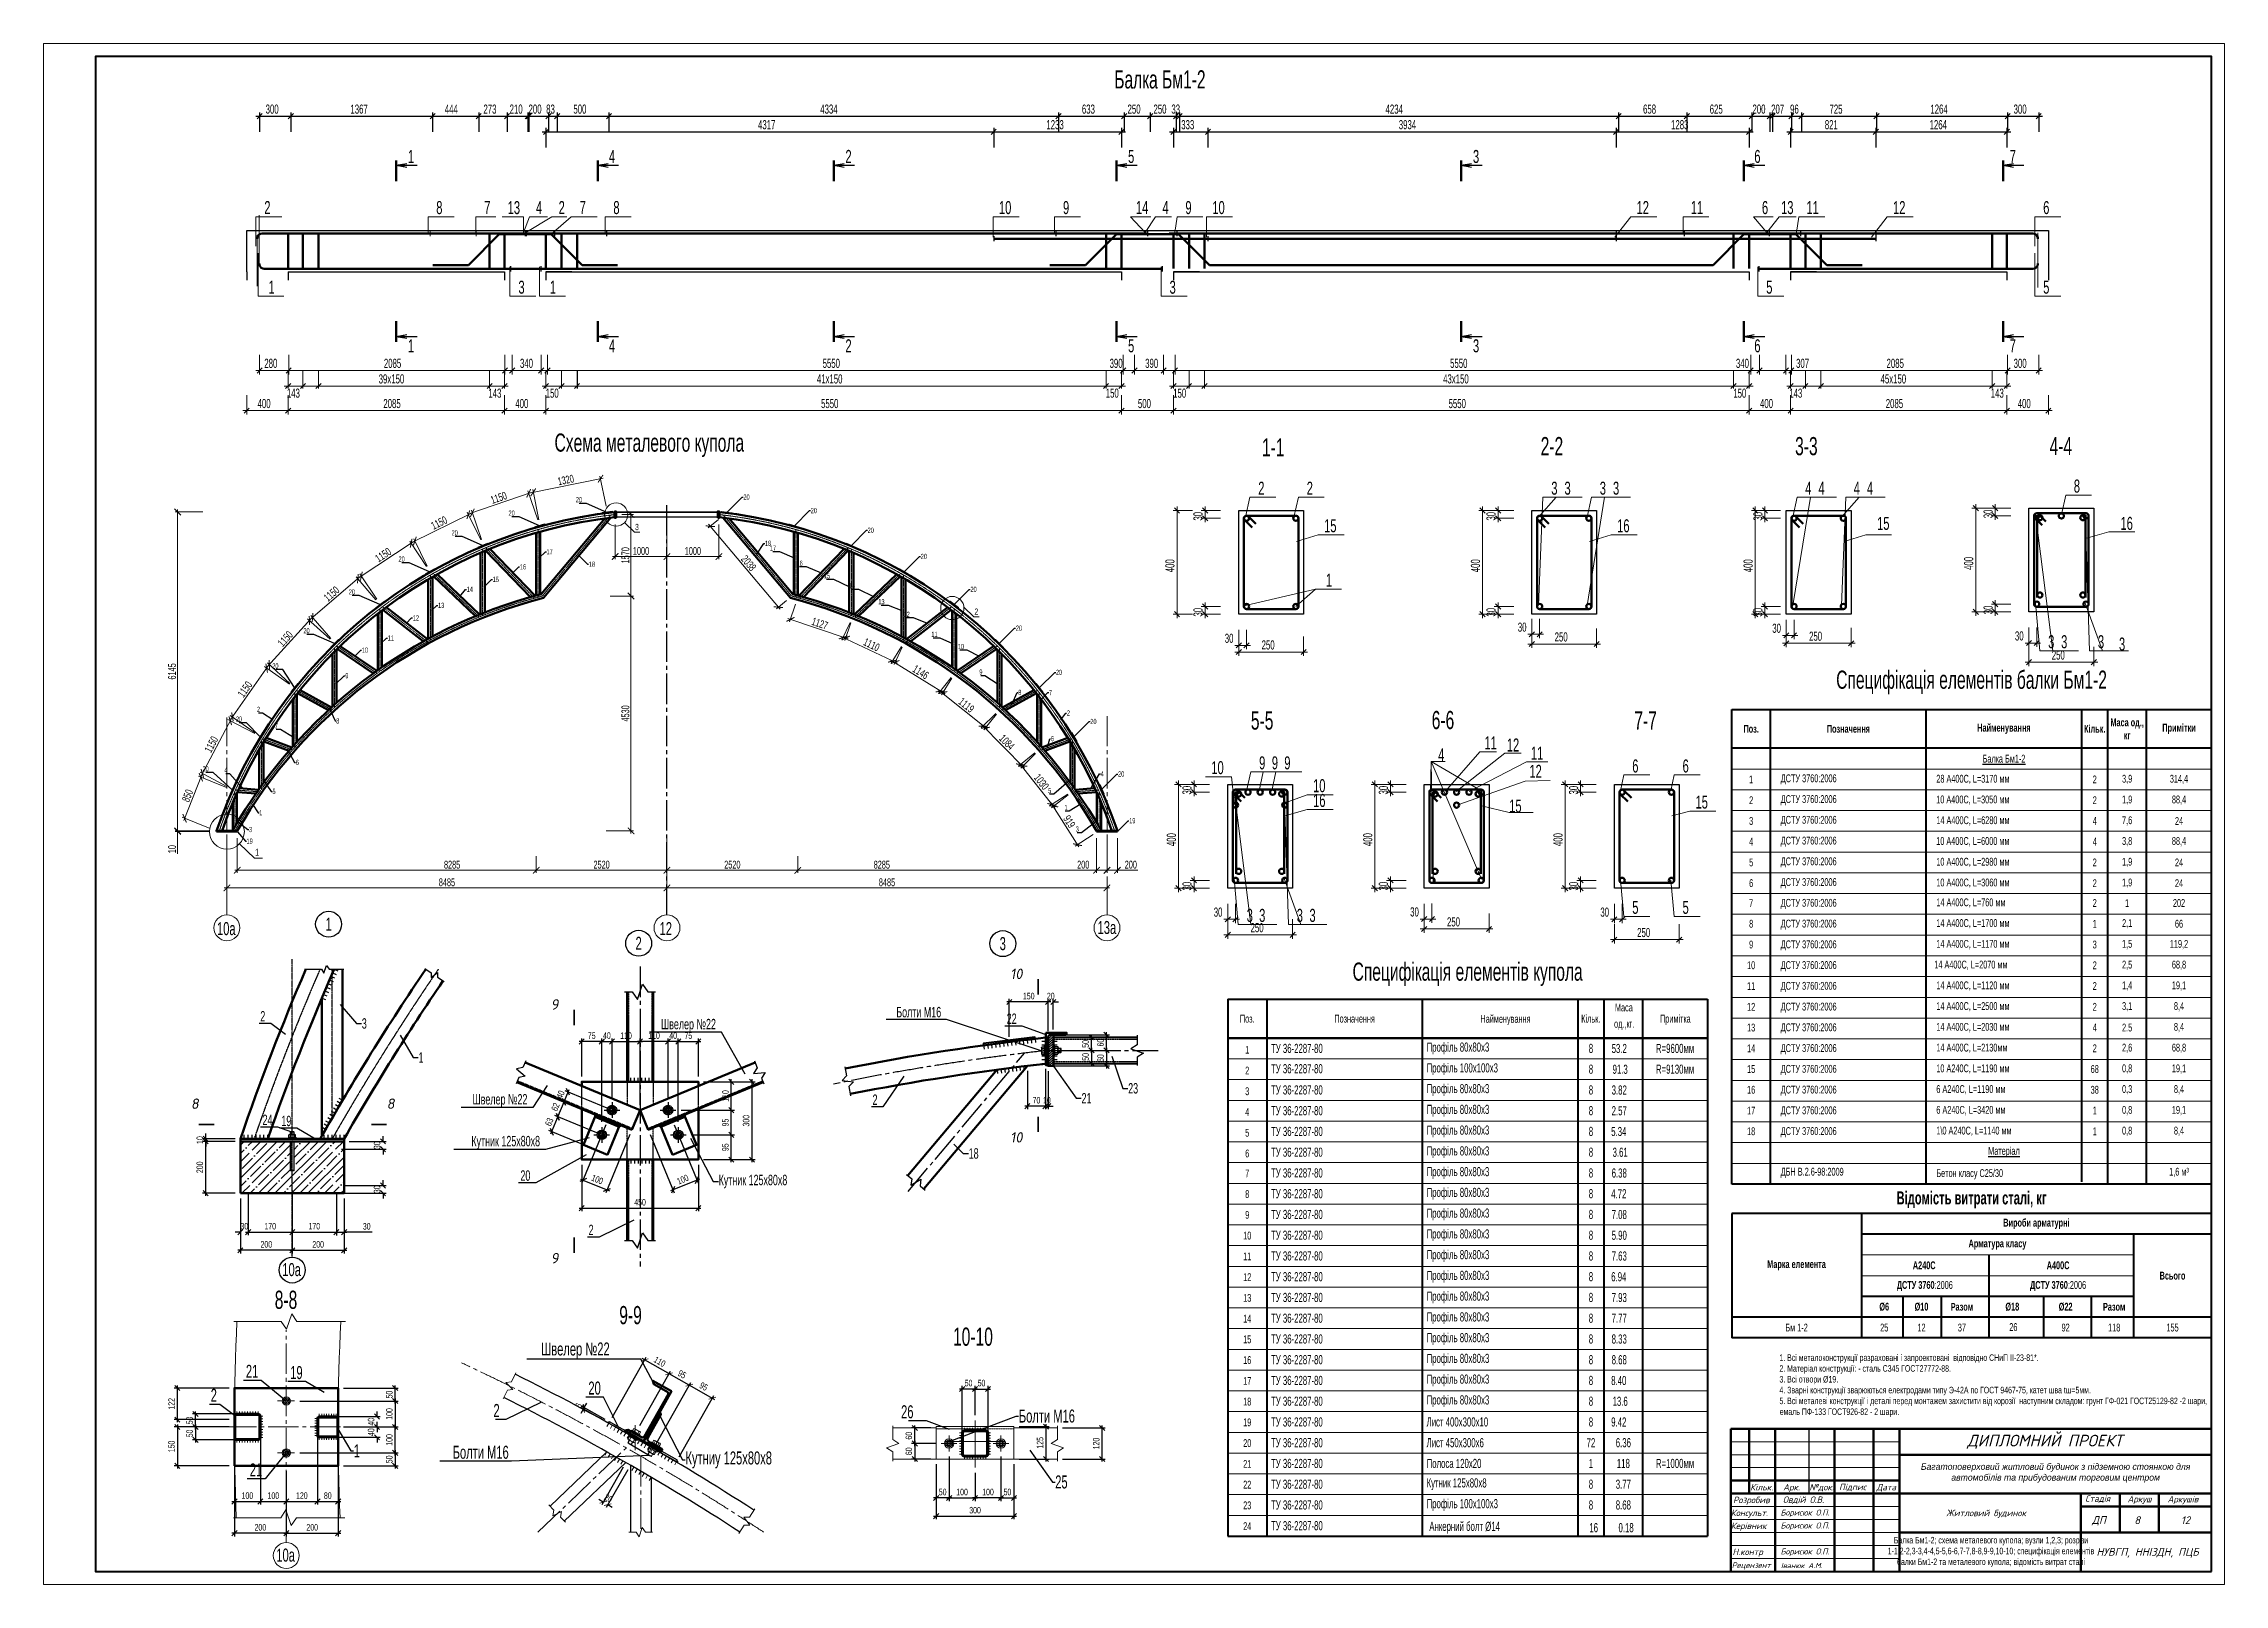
# Model space of a CAD drawing. Extents: x -483223 to 550073, y -164053 to -64662.
# Drawn here: x -216968 to -132868, y -132422 to -73022 of the extents above; entities that cross this region are included whole.
import ezdxf
from ezdxf import colors
from ezdxf.entities.mleader import LeaderData, LeaderLine
from ezdxf.enums import TextEntityAlignment as Align
from ezdxf.math import Vec2, Vec3

# ---------------------------------------------------------------- set-up
doc = ezdxf.new("R2010")
doc.units = 0
doc.header["$MEASUREMENT"] = 0
for name, pattern in [('ACAD_ISO02W100', [15, 12, -3]), ('K5LT_AXLED', [16.25, 11.75, -1.5, 1.5, -1.5]), ('K5LT_THIN', [0])]:
    doc.linetypes.add(name, pattern=pattern)
doc.layers.get('0').update_dxf_attribs({"color": 40, "linetype": 'CONTINUOUS'})
doc.layers.get('Defpoints').update_dxf_attribs({"linetype": 'CONTINUOUS'})
for name, color, linetype in [('ARM', 3, 'CONTINUOUS'), ('BALKI', 62, 'CONTINUOUS'), ('NEW', 7, 'CONTINUOUS'), ('OPAL', 4, 'CONTINUOUS'), ('OTM', 9, 'CONTINUOUS'), ('RAZM', 6, 'CONTINUOUS'), ('Размры', 7, 'CONTINUOUS'), ('Розмірні', 255, 'CONTINUOUS'), ('ТЕКСТ', 252, 'CONTINUOUS')]:
    doc.layers.add(name, color=color, linetype=linetype)
for name, color, linetype, lineweight in [('tonkie', 8, 'CONTINUOUS', 15), ('АРМАТУРА', 11, 'CONTINUOUS', 50), ('допоміжні', 255, 'CONTINUOUS', 25), ('ОСН. ТОНКА', 250, 'CONTINUOUS', 15), ('Основна-товста', 254, 'CONTINUOUS', 50), ('Основна-тонка', 255, 'CONTINUOUS', 20), ('РАМКА', 250, 'CONTINUOUS', 40), ('РОЗМІР', 250, 'CONTINUOUS', 15), ('Товста1', 255, 'CONTINUOUS', 80)]:
    doc.layers.add(name, color=color, linetype=linetype, lineweight=lineweight)
doc.styles.add('вова', font='isocpeui.ttf')
doc.styles.add('ГОСТ', font='isocpeur.ttf', dxfattribs={"oblique": 10})
doc.styles.add('Надпис', font='timesi.ttf', dxfattribs={"height": 2.5})
doc.styles.add('РОЗМІР', font='ARIALN.TTF', dxfattribs={"width": 0.75})
doc.styles.add('ТЕКСТ', font='ARIALN.TTF', dxfattribs={"width": 0.75, "height": 300})
doc.dimstyles.new('10 основний', dxfattribs={"dimscale": 100, "dimtxt": 2.5, "dimasz": 2, "dimexe": 1.2, "dimexo": 2, "dimgap": 1, "dimtad": 1, "dimdec": 0, "dimlfac": 0.1, "dimzin": 0, "dimdsep": 46, "dimtxsty": 'РОЗМІР', "dimblk": 'OBLIQUE', "dimcen": 0.7, "dimdle": 1, "dimadec": 0, "dimazin": 0, "dimtfac": 1, "dimtdec": 0, "dimtix": 1, "dimtofl": 0, "dimtmove": 1, "dimatfit": 3, "dimfxl": 0.18, "dimtolj": 1, "dimtzin": 0, "dimarcsym": 0})
doc.dimstyles.new('50', dxfattribs={"dimscale": 100, "dimtxt": 3, "dimasz": 2.5, "dimexe": 1, "dimexo": 2.625, "dimtad": 1, "dimdec": 0, "dimlfac": 0.5, "dimtxsty": 'ГОСТ', "dimblk": 'ARCHTICK', "dimcen": 2.5, "dimdle": 1, "dimclrd": 7, "dimclre": 7, "dimclrt": 7, "dimadec": 0, "dimazin": 0, "dimtfac": 1, "dimtdec": 0, "dimtmove": 0, "dimatfit": 3, "dimldrblk": 'ARCHTICK', "dimlwd": -1, "dimlwe": -1, "dimarcsym": 0})

msp = doc.modelspace()

# ---------------------------------------------------------------- texts
at = {"color": 0, "style": 'РОЗМІР', "width": 0.75}
for s, p in [('1', (-205976.7254, -106969.8416)), ('2', (-194021.307, -107706.6972)), ('3', (-179978.3857, -107719.7783))]:
    msp.add_text(s, height=500, dxfattribs=at).set_placement(p, align=Align.MIDDLE_CENTER)
at = {"color": 0, "style": 'ГОСТ', "oblique": 10}
for s, p in [('10', (-179216.5327, -109085.2629)), ('9', (-197111.1684, -110264.2126)), ('8', (-210985.0015, -114090.5092))]:
    msp.add_text(s, height=400, dxfattribs=at).set_placement(p, align=Align.RIGHT)
msp.add_text('8', height=400, dxfattribs=at).set_placement((-203734.9715, -114090.5092))
for s, p in [('10', (-179216.5327, -114988.101)), ('9', (-197111.1684, -119645.8364))]:
    msp.add_text(s, height=400, dxfattribs=at).set_placement(p, align=Align.TOP_RIGHT)
at = {"color": 0, "insert": (-150027.0259, -123555.9691), "char_height": 250, "width": 13498.483888, "attachment_point": 1, "style": 'РОЗМІР'}
msp.add_mtext('\\pi-10,l10;{\\C7;1. Всі металоконструкції разраховані і запроектовані  відповідно СНиП II-23-81*.\\P2. }Матеріал конструкції: - сталь С345 ГОСТ27772-88.\\P3. Всі отвори Ø19.\\P{\\C7;4. Зварні конструкції зварюються електродами типу Э-42А по ГОСТ 9467-75, катет шва tш=5мм.\\P5. }Всі металеві конструкції і деталі перед монтажем захистити від корозії  наступним складом: грунт ГФ-021 ГОСТ25129-82 -2 шари, емаль ПФ-133 ГОСТ926-82 - 2 шари. ', dxfattribs=at)
at = {"color": 7, "insert": (-139375.616, -128127.6918), "char_height": 250, "width": 10721.537987, "attachment_point": 5, "style": 'Надпис'}
msp.add_mtext('{\\fCS Standard|b0|i1|c204|p34;Багатоповерховий житловий будинок з підземною стоянкою для автомобілів та прибудованим торговим центром}', dxfattribs=at)
at = {"layer": 'NEW', "color": 7, "style": 'вова'}
for s, height, p in [('Овдій О.В.', 250, (-149893.7341, -129282.4402)), ('Борисюк О.П.', 230, (-149983.7344, -129768.3077)), ('Борисюк О.П.', 230, (-149983.7344, -130268.3077)), ('Борисюк О.П.', 230, (-149983.7344, -131268.3077)), ('Іванюк А.М.', 200, (-149969.8545, -131796.6098))]:
    msp.add_text(s, height=height, dxfattribs=at).set_placement(p)
at = {"layer": 'OTM', "color": 0, "style": 'РОЗМІР', "width": 0.75}
for s, p in [('300', (-208406.5286, -75722.1397)), ('1367', (-205136.5286, -75722.1397)), ('444', (-201496.5286, -75722.1397)), ('273', (-200006.5286, -75722.1397)), ('210', (-198996.5286, -75722.1397)), ('200', (-198266.5286, -75722.1397)), ('83', (-197586.5286, -75722.1397)), ('500', (-196536.5286, -75722.1397)), ('4334', (-187016.5286, -75722.1397)), ('633', (-176926.5286, -75722.1397)), ('250', (-175166.5286, -75722.1397)), ('250', (-174166.5286, -75722.1397)), ('33', (-173476.5286, -75722.1397)), ('4234', (-165216.5286, -75722.1397)), ('658', (-155286.5286, -75722.1397)), ('625', (-152716.5286, -75722.1397)), ('200', (-151066.5286, -75722.1397)), ('207', (-150346.5286, -75722.1397)), ('96', (-149616.5286, -75722.1397)), ('725', (-148096.5286, -75722.1397)), ('1264', (-144206.5286, -75722.1397)), ('300', (-140996.5286, -75722.1397)), ('4317', (-189416.5286, -76322.1397)), ('1233', (-178296.5286, -76322.1397)), ('333', (-173096.5286, -76322.1397)), ('3934', (-164706.5286, -76322.1397)), ('1283', (-154206.5286, -76322.1397)), ('821', (-148276.5286, -76322.1397)), ('1264', (-144236.5286, -76322.1397))]:
    msp.add_text(s, height=350, dxfattribs=at).set_placement(p)
at = {"layer": 'RAZM', "color": 0, "style": 'РОЗМІР', "width": 0.75}
for s, p in [('1', (-202916.5286, -77622.1397)), ('4', (-195166.5286, -77622.1397)), ('2', (-186046.5286, -77622.1397)), ('5', (-175146.5286, -77622.1397)), ('3', (-161846.5286, -77622.1397)), ('6', (-150996.5286, -77622.1397)), ('7', (-141146.5286, -77622.1397)), ('1', (-202916.5286, -84922.1397)), ('4', (-195166.5286, -84922.1397)), ('2', (-186046.5286, -84922.1397)), ('5', (-175146.5286, -84922.1397)), ('3', (-161846.5286, -84922.1397)), ('6', (-150996.5286, -84922.1397)), ('7', (-141146.5286, -84922.1397))]:
    msp.add_text(s, height=500, dxfattribs=at).set_placement(p)
at = {"layer": 'tonkie', "color": 0, "style": 'РОЗМІР', "width": 0.75}
for s, height, p in [('3', 240, (-194158.3926, -91777.7167)), ('2', 240, (-181070.6501, -95040.618)), ('1', 270, (-208812.3078, -104332.7418)), ('10а', 500, (-210281.4751, -107389.8979)), ('12', 500, (-193213.1834, -107389.8979)), ('13а', 500, (-176321.219, -107347.7962)), ('53.2', 350, (-156497.1322, -111937.2611)), ('91.3', 350, (-156462.1322, -112737.2611)), ('3.82', 350, (-156497.1322, -113537.2611)), ('2.57', 350, (-156497.1322, -114337.2611)), ('5.34', 350, (-156514.6322, -115137.2611)), ('3.61', 350, (-156462.1322, -115937.2611)), ('6.38', 350, (-156497.1322, -116737.2611)), ('4.72', 350, (-156514.6322, -117537.2611)), ('7.08', 350, (-156497.1322, -118337.2611)), ('5.90', 350, (-156497.1322, -119137.2611)), ('7.63', 350, (-156497.1322, -119937.2611)), ('6.94', 350, (-156514.6322, -120737.2611)), ('7.93', 350, (-156497.1322, -121537.2611)), ('8.33', 350, (-156497.1322, -123137.2611)), ('7.77', 350, (-156497.1322, -122337.2611)), ('8.68', 350, (-156497.1322, -123937.2611)), ('8.40', 350, (-156514.6322, -124737.2611)), ('13.6', 350, (-156462.1322, -125537.2611)), ('9.42', 350, (-156514.6322, -126337.2611)), ('10а', 500, (-207993.4447, -131543.6722))]:
    msp.add_text(s, height=height, dxfattribs=at).set_placement(p)
for s, p in [('Maca', (-156026.1828, -110181.7545)), ('Поз.', (-170551.7498, -110612.2611)), ('Позначення', (-166409.3435, -110612.2611)), ('Найменування', (-160591.6618, -110620.3164)), ('Кільк.', (-157301.7498, -110612.2611)), ('од.,кг.', (-156013.6247, -110812.2611)), ('Примітка', (-154041.5537, -110612.2611))]:
    msp.add_text(s, height=300, dxfattribs=at).set_placement(p, align=Align.MIDDLE_CENTER)
for s, p in [('8-8', (-207620.6082, -121800.1841)), ('9-9', (-194333.8577, -122391.2486)), ('10-10', (-181128.9619, -123222.8873))]:
    msp.add_text(s, height=700, dxfattribs=at).set_placement(p, align=Align.CENTER)
at = {"layer": 'tonkie', "color": 0, "char_height": 350, "style": 'РОЗМІР'}
for s, insert, width, attachment_point in [('  ТУ 36-2287-80', (-169801.7498, -111762.2611), 6861.586249, 4), ('  Профіль 80х80х3 ', (-163801.7498, -111762.2611), 6861.586249, 4), ('8', (-157296.275, -111762.2611), 1000, 5), ('R=9600мм', (-154051.7498, -111762.2611), 2500, 5), ('  ТУ 36-2287-80', (-169801.7498, -112544.8054), 6861.586249, 4), ('  Профіль 100х100х3 ', (-163801.7498, -112562.2611), 6861.586249, 4), ('8', (-157296.275, -112562.2611), 1000, 5), ('R=9130мм', (-154051.7498, -112562.2611), 2500, 5), ('  ТУ 36-2287-80', (-169801.7498, -113362.2611), 6861.586249, 4), ('  Профіль 80х80х3 ', (-163801.7498, -113362.2611), 6861.586249, 4), ('8', (-157296.275, -113362.2611), 1000, 5), ('  ТУ 36-2287-80', (-169801.7498, -114162.2611), 6861.586249, 4), ('  Профіль 80х80х3 ', (-163801.7498, -114162.2611), 6861.586249, 4), ('8', (-157296.275, -114162.2611), 1000, 5), ('  ТУ 36-2287-80', (-169801.7498, -114962.2611), 6861.586249, 4), ('  Профіль 80х80х3 ', (-163801.7498, -114962.2611), 6861.586249, 4), ('8', (-157296.275, -114962.2611), 1000, 5), ('  ТУ 36-2287-80', (-169801.7498, -115762.2611), 6861.586249, 4), ('  Профіль 80х80х3 ', (-163801.7498, -115762.2611), 6861.586249, 4), ('8', (-157296.275, -115762.2611), 1000, 5), ('  ТУ 36-2287-80', (-169801.7498, -116562.2611), 6861.586249, 4), ('  Профіль 80х80х3 ', (-163801.7498, -116562.2611), 6861.586249, 4), ('8', (-157296.275, -116562.2611), 1000, 5), ('  ТУ 36-2287-80', (-169801.7498, -117362.2611), 6861.586249, 4), ('  Профіль 80х80х3 ', (-163801.7498, -117362.2611), 6861.586249, 4), ('8', (-157296.275, -117362.2611), 1000, 5), ('  ТУ 36-2287-80', (-169801.7498, -118162.2611), 6861.586249, 4), ('  Профіль 80х80х3 ', (-163801.7498, -118162.2611), 6861.586249, 4), ('8', (-157296.275, -118162.2611), 1000, 5), ('  ТУ 36-2287-80', (-169801.7498, -118962.2611), 6861.586249, 4), ('  Профіль 80х80х3 ', (-163801.7498, -118962.2611), 6861.586249, 4), ('8', (-157296.275, -118962.2611), 1000, 5), ('  ТУ 36-2287-80', (-169801.7498, -119762.2611), 6861.586249, 4), ('  Профіль 80х80х3 ', (-163801.7498, -119762.2611), 6861.586249, 4), ('8', (-157296.275, -119762.2611), 1000, 5), ('  ТУ 36-2287-80', (-169801.7498, -120562.2611), 6861.586249, 4), ('  Профіль 80х80х3 ', (-163801.7498, -120562.2611), 6861.586249, 4), ('8', (-157296.275, -120562.2611), 1000, 5), ('  ТУ 36-2287-80', (-169801.7498, -121362.2611), 6861.586249, 4), ('  Профіль 80х80х3 ', (-163801.7498, -121362.2611), 6861.586249, 4), ('  Профіль 80х80х3 ', (-163801.7498, -122162.2611), 6861.586249, 4), ('8', (-157296.275, -121362.2611), 1000, 5), ('  ТУ 36-2287-80', (-169801.7498, -122162.2611), 6861.586249, 4), ('  ТУ 36-2287-80', (-169801.7498, -122962.2611), 6861.586249, 4), ('  Профіль 80х80х3 ', (-163801.7498, -122962.2611), 6861.586249, 4), ('8', (-157296.275, -122162.2611), 1000, 5), ('8', (-157296.275, -122962.2611), 1000, 5), ('  ТУ 36-2287-80', (-169801.7498, -123762.2611), 6861.586249, 4), ('  Профіль 80х80х3 ', (-163801.7498, -123762.2611), 6861.586249, 4), ('8', (-157296.275, -123762.2611), 1000, 5), ('  ТУ 36-2287-80', (-169801.7498, -124562.2611), 6861.586249, 4), ('  Профіль 80х80х3 ', (-163801.7498, -124562.2611), 6861.586249, 4), ('8', (-157296.275, -124562.2611), 1000, 5), ('  ТУ 36-2287-80', (-169801.7498, -125362.2611), 6861.586249, 4), ('  Профіль 80х80х3 ', (-163801.7498, -125362.2611), 6861.586249, 4), ('8', (-157296.275, -125362.2611), 1000, 5), ('  ТУ 36-2287-80', (-169801.7498, -126162.2611), 6861.586249, 4), ('  Лист 400х300х10 ', (-163801.7498, -126162.2611), 6861.586249, 4), ('8', (-157296.275, -126162.2611), 1000, 5), ('  ТУ 36-2287-80', (-169801.7498, -126962.2611), 6861.586249, 4), ('  Лист 450х300х6 ', (-163801.7498, -126962.2611), 6861.586249, 4), ('72', (-157296.275, -126962.2611), 1000, 5), ('6.36', (-156046.275, -126962.2611), 1500, 5), ('  ТУ 36-2287-80', (-169801.7498, -127762.2611), 6861.586249, 4), ('  Полоса 120х20', (-163801.7498, -127762.2611), 6861.586249, 4), ('1', (-157296.275, -127762.2611), 1000, 5), ('118', (-156046.275, -127762.2611), 1500, 5), ('R=1000мм', (-154051.7498, -127762.2611), 2500, 5), ('  ТУ 36-2287-80', (-169801.7498, -128562.2611), 6861.586249, 4), ('  Кутник 125х80х8', (-163801.7498, -128562.2611), 6861.586249, 4), ('8', (-157296.275, -128562.2611), 1000, 5), ('3.77', (-156046.275, -128562.2611), 1500, 5), ('  ТУ 36-2287-80', (-169801.7498, -129362.2611), 6861.586249, 4), ('  Профіль 100х100х3 ', (-163801.7498, -129362.2611), 6861.586249, 4), ('8', (-157296.275, -129362.2611), 1000, 5), ('8.68', (-156046.275, -129362.2611), 1500, 5), ('  ТУ 36-2287-80', (-169801.7498, -130162.2611), 6861.586249, 4), ('  Анкерний болт %%C14 ', (-163696.3196, -130238.6879), 6861.586249, 4), ('16', (-157190.8448, -130238.6879), 1000, 5), ('0.18', (-155940.8448, -130238.6879), 1500, 5)]:
    msp.add_mtext(s, dxfattribs=dict(at, insert=insert, width=width, attachment_point=attachment_point))
at = {"layer": 'Размры', "color": 0, "style": 'РОЗМІР', "width": 0.75}
msp.add_text('10а', height=500, dxfattribs=at).set_placement((-207762.9083, -120536.4298))
at = {"layer": 'РОЗМІР', "color": 0, "style": 'РОЗМІР', "width": 0.75}
for s, height, p in [('2', 500, (-208456.5286, -79592.1397)), ('8', 500, (-201826.5286, -79592.1397)), ('7', 500, (-199976.5286, -79592.1397)), ('13', 500, (-199071.2537, -79592.1397)), ('4', 500, (-197981.7081, -79592.1397)), ('2', 500, (-197107.0177, -79592.1397)), ('7', 500, (-196296.5286, -79592.1397)), ('8', 500, (-194996.5286, -79592.1397)), ('10', 500, (-180126.5286, -79592.1397)), ('9', 500, (-177656.5286, -79592.1397)), ('14', 500, (-174845.6868, -79592.1397)), ('4', 500, (-173822.7103, -79592.1397)), ('9', 500, (-172936.5286, -79592.1397)), ('10', 500, (-171896.5286, -79592.1397)), ('12', 500, (-155536.5286, -79592.1397)), ('11', 500, (-153446.5286, -79592.1397)), ('6', 500, (-150702.6997, -79592.1397)), ('13', 500, (-149963.5701, -79592.1397)), ('11', 500, (-148986.5286, -79592.1397)), ('12', 500, (-145646.5286, -79592.1397)), ('6', 500, (-139856.5286, -79592.1397)), ('1', 500, (-208296.5286, -82662.1397)), ('3', 500, (-198656.5286, -82662.1397)), ('1', 500, (-197446.5286, -82662.1397)), ('3', 500, (-173546.5286, -82662.1397)), ('5', 500, (-150536.5286, -82662.1397)), ('5', 500, (-139856.5286, -82662.1397)), ('280', 350, (-208456.5286, -85522.1397)), ('39x150', 350, (-204046.5286, -86122.1397)), ('2085', 350, (-203846.5286, -85522.1397)), ('340', 350, (-198596.5286, -85522.1397)), ('41x150', 350, (-187146.5286, -86122.1397)), ('5550', 350, (-186926.5286, -85522.1397)), ('390', 350, (-175858.8151, -85522.1397)), ('390', 350, (-174486.5286, -85522.1397)), ('43x150', 350, (-162996.5286, -86122.1397)), ('5550', 350, (-162726.5286, -85522.1397)), ('340', 350, (-151703.9099, -85522.1397)), ('307', 350, (-149384.7939, -85522.1397)), ('45x150', 350, (-146126.5286, -86122.1397)), ('2085', 350, (-145896.5286, -85522.1397)), ('300', 350, (-140996.5286, -85522.1397)), ('143', 350, (-207586.5286, -86672.1397)), ('143', 350, (-199816.5286, -86672.1397)), ('150', 350, (-197606.5286, -86672.1397)), ('150', 350, (-176006.5286, -86672.1397)), ('150', 350, (-173406.5286, -86672.1397)), ('150', 350, (-151806.5286, -86672.1397)), ('143', 350, (-149646.5286, -86672.1397)), ('143', 350, (-141876.5286, -86672.1397)), ('400', 350, (-208716.5286, -87072.1397)), ('2085', 350, (-203866.5286, -87072.1397)), ('400', 350, (-198776.5286, -87072.1397)), ('5550', 350, (-186986.5286, -87072.1397)), ('500', 350, (-174766.5286, -87072.1397)), ('5550', 350, (-162786.5286, -87072.1397)), ('400', 350, (-150776.5286, -87072.1397)), ('2085', 350, (-145926.5286, -87072.1397)), ('400', 350, (-140836.5286, -87072.1397)), ('2', 500, (-170126.5825, -90411.0483)), ('2', 500, (-168256.5825, -90411.0483)), ('3', 500, (-158825.7322, -90411.0483)), ('3', 500, (-158315.7322, -90411.0483)), ('3', 500, (-156955.7322, -90411.0483)), ('3', 500, (-156445.7322, -90411.0483)), ('4', 500, (-149033.0339, -90411.0483)), ('4', 500, (-148523.0339, -90411.0483)), ('4', 500, (-147163.0339, -90411.0483)), ('4', 500, (-146653.0339, -90411.0483)), ('8', 500, (-138674.552, -90330.3714)), ('15', 500, (-167586.5825, -91861.0483)), ('16', 500, (-156285.7322, -91861.0483)), ('15', 500, (-146261.3978, -91770.3714)), ('16', 500, (-136875.4867, -91769.5371)), ('1', 500, (-167516.6631, -93954.338)), ('30', 350, (-171416.5825, -96121.0483)), ('30', 350, (-160115.7322, -95693.9632)), ('250', 350, (-158695.7322, -96068.9632)), ('30', 350, (-150303.0339, -95734.4681)), ('250', 350, (-148883.0339, -96042.2488)), ('30', 350, (-140944.552, -96030.3714)), ('3', 500, (-139664.552, -96330.3714)), ('3', 500, (-139164.552, -96330.3714)), ('3', 500, (-137744.552, -96330.3714)), ('250', 350, (-169996.5825, -96378.3139)), ('250', 350, (-139524.552, -96771.2073)), ('3', 500, (-136932.6214, -96421.0483)), ('11', 500, (-161403.7772, -100229.3388)), ('12', 500, (-160540.7153, -100312.8734)), ('10', 500, (-171935.7045, -101185.9519)), ('9', 500, (-170091.8829, -101000.6406)), ('9', 500, (-169601.8829, -101000.6406)), ('9', 500, (-169121.8829, -101000.6406)), ('4', 500, (-163188.9218, -100692.0451)), ('12', 500, (-159670.3505, -101327.5006)), ('11', 500, (-159613.5142, -100628.4366)), ('6', 500, (-155702.7958, -101120.6406)), ('6', 500, (-153762.7958, -101120.6406)), ('10', 500, (-168011.8829, -101880.6406)), ('16', 500, (-168011.8829, -102450.6406)), ('15', 500, (-160448.8821, -102663.7755)), ('15', 500, (-153262.7958, -102510.6406)), ('30', 350, (-171841.8829, -106680.6406)), ('3', 500, (-170571.8829, -106880.6406)), ('3', 500, (-170091.8829, -106880.6406)), ('3', 500, (-168641.8829, -106880.6406)), ('3', 500, (-168151.8829, -106880.6406)), ('30', 350, (-164267.1894, -106671.6096)), ('250', 350, (-162847.1894, -107055.6406)), ('30', 350, (-156932.7958, -106680.6406)), ('5', 500, (-155702.7958, -106570.6406)), ('5', 500, (-153762.7958, -106570.6406)), ('250', 350, (-170421.8829, -107280.6406)), ('250', 350, (-155512.7958, -107466.5152))]:
    msp.add_text(s, height=height, dxfattribs=at).set_placement(p)
for s, p in [('30', (-172276.5825, -91411.0483)), ('30', (-160975.7322, -91411.0483)), ('30', (-150684.1433, -91411.0483)), ('30', (-141804.552, -91320.3714)), ('400', (-173359.4257, -93401.0483)), ('400', (-173359.4257, -93401.0483)), ('400', (-161575.7322, -93401.0483)), ('400', (-161575.7322, -93401.0483)), ('400', (-151059.1433, -93401.0483)), ('400', (-151059.1433, -93401.0483)), ('400', (-142554.552, -93310.3714)), ('400', (-142554.552, -93310.3714)), ('30', (-172276.5825, -95111.0483)), ('30', (-160975.7322, -95111.0483)), ('30', (-150684.1433, -95111.0483)), ('30', (-141804.552, -95020.3714)), ('30', (-172701.8829, -101970.6406)), ('30', (-165127.1894, -101970.6406)), ('30', (-157792.7958, -101970.6406)), ('400', (-173301.8829, -103960.6406)), ('400', (-173301.8829, -103960.6406)), ('400', (-165727.1894, -103960.6406)), ('400', (-165727.1894, -103960.6406)), ('400', (-158392.7958, -103960.6406)), ('400', (-158392.7958, -103960.6406)), ('30', (-172701.8829, -105670.6406)), ('30', (-165127.1894, -105670.6406)), ('30', (-157792.7958, -105670.6406))]:
    msp.add_text(s, height=350, rotation=90, dxfattribs=at).set_placement(p)
at = {"layer": 'Розмірні', "color": 7, "style": 'вова'}
for s, height, p in [('Кільк.', 250, (-151154.3682, -128799.1575)), ('Арк.', 250, (-149883.7244, -128799.1575)), ('№док.', 250, (-148874.6511, -128799.1575)), ('Підпис', 250, (-147729.4666, -128791.1318)), ('Дата', 250, (-146285.8081, -128799.1575)), ('Розробив', 250, (-151817.104, -129291.7944)), ('Стадія', 250, (-138234.6844, -129240.6935)), ('Аркуш', 250, (-136604.5058, -129257.2936)), ('Аркушів', 250, (-135060.1257, -129262.128)), ('Консульт.', 250, (-151903.0956, -129790.7369)), ('Керівник', 250, (-151903.0956, -130290.7369)), ('Житловий будинок', 250, (-143594.9515, -129794.6791)), ('ДП', 300, (-137973.2849, -130090.5988)), ('8', 300, (-136343.0321, -130098.0764)), ('12', 300, (-134545.3325, -130098.0764)), ('Н.контр', 250, (-151837.8811, -131293.3209)), ('НУВГП, ННІЗДН, ПЦБ', 300, (-137801.6694, -131319.4285)), ('Рецензент', 220, (-151866.8402, -131793.3209))]:
    msp.add_text(s, height=height, dxfattribs=at).set_placement(p)
at = {"layer": 'ТЕКСТ', "color": 0, "style": 'РОЗМІР', "width": 0.75}
for s, p in [('Балка Бм1-2', (-175680.2042, -74751.1491)), ('1-1', (-169983.2917, -88938.3116)), ('2-2', (-159235.4551, -88889.9292)), ('3-3', (-149422.7568, -88889.9292)), ('4-4', (-139609.0983, -88886.8349)), ('5-5', (-170411.3089, -99468.7383)), ('6-6', (-163436.9123, -99449.5215)), ('7-7', (-155624.9281, -99467.9012))]:
    msp.add_text(s, height=700, dxfattribs=at).set_placement(p)
at = {"layer": 'ТЕКСТ', "color": 0, "ltscale": 30}
for s, insert, char_height, width, attachment_point, style in [('\\pt10500;Схема металевого купола', (-193608.6398, -88964.0019), 700, 22648.048324, 8, 'РОЗМІР'), ('Специфікація елементів балки Бм1-2', (-142618.0326, -98105.6417), 700, 22648.048324, 8, 'РОЗМІР'), ('{\\fArial Narrow|b1|i0|c204|p34;Найменування}', (-141368.0326, -99440.1623), 300, 6000, 5, 'РОЗМІР'), ('{\\fArial Narrow|b1|i0|c204|p34;Маса од.,\\Pкг}', (-136618.0326, -99440.1623), 300, 1500, 5, 'РОЗМІР'), ('{\\fArial Narrow|b1|i0|c204|p34;Примітки}', (-134618.0326, -99440.1623), 300, 2500, 5, 'РОЗМІР'), ('{\\fArial Narrow|b1|i0|c204|p34;Поз.}', (-151118.0326, -99440.1623), 300, 1500, 5, 'РОЗМІР'), ('{\\fArial Narrow|b1|i0|c204|p34;Позначення}', (-147368.0326, -99440.1623), 300, 6000, 5, 'РОЗМІР'), ('{\\fArial Narrow|b1|i0|c204|p34;Кільк.}', (-137868.0326, -99440.1623), 300, 1000, 5, 'РОЗМІР'), ('{\\LБалка Бм1-2}', (-141368.0326, -100590.1623), 300, 6000, 5, 'РОЗМІР'), ('1', (-151118.0326, -101390.1623), 300, 1500, 5, 'РОЗМІР'), ('     ДСТУ 3760:2006', (-150368.0326, -101390.1623), 300, 6000, 4, 'РОЗМІР'), ('     28 А400С, L=3170 мм', (-144368.0326, -101390.1623), 300, 6000, 4, 'РОЗМІР'), ('2', (-137868.0326, -101390.1623), 300, 1000, 5, 'РОЗМІР'), ('3,9', (-136618.0326, -101390.1623), 300, 1500, 5, 'РОЗМІР'), ('314,4', (-134618.0326, -101390.1623), 300, 2500, 5, 'РОЗМІР'), ('2', (-151118.0326, -102190.1623), 300, 1500, 5, 'РОЗМІР'), ('     ДСТУ 3760:2006', (-150368.0326, -102190.1623), 300, 6000, 4, 'РОЗМІР'), ('    10 А400С, L=3050 мм', (-144293.4397, -102190.1623), 300, 6000, 4, 'РОЗМІР'), ('2', (-137868.0326, -102190.1623), 300, 1000, 5, 'РОЗМІР'), ('1,9', (-136618.0326, -102190.1623), 300, 1500, 5, 'РОЗМІР'), ('88,4', (-134618.0326, -102190.1623), 300, 2500, 5, 'РОЗМІР'), ('3', (-151118.0326, -102990.1623), 300, 1500, 5, 'РОЗМІР'), ('     ДСТУ 3760:2006', (-150368.0326, -102990.1623), 300, 6000, 4, 'РОЗМІР'), ('     14 А400С, L=6280 мм', (-144368.0326, -102990.1623), 300, 6000, 4, 'РОЗМІР'), ('4', (-137868.0326, -102990.1623), 300, 1000, 5, 'РОЗМІР'), ('7,6', (-136618.0326, -102990.1623), 300, 1500, 5, 'РОЗМІР'), ('24', (-134618.0326, -102990.1623), 300, 2500, 5, 'РОЗМІР'), ('4', (-151118.0326, -103790.1623), 300, 1500, 5, 'РОЗМІР'), ('     ДСТУ 3760:2006', (-150368.0326, -103790.1623), 300, 6000, 4, 'РОЗМІР'), ('    10 А400С, L=6000 мм', (-144293.4397, -103790.1623), 300, 6000, 4, 'РОЗМІР'), ('4', (-137868.0326, -103790.1623), 300, 1000, 5, 'РОЗМІР'), ('3,8', (-136618.0326, -103790.1623), 300, 1500, 5, 'РОЗМІР'), ('88,4', (-134618.0326, -103790.1623), 300, 2500, 5, 'РОЗМІР'), ('5', (-151118.0326, -104590.1623), 300, 1500, 5, 'РОЗМІР'), ('     ДСТУ 3760:2006', (-150368.0326, -104590.1623), 300, 6000, 4, 'РОЗМІР'), ('     10 А400С, L=2980 мм', (-144368.0326, -104590.1623), 300, 6000, 4, 'РОЗМІР'), ('2', (-137868.0326, -104590.1623), 300, 1000, 5, 'РОЗМІР'), ('1,9', (-136618.0326, -104590.1623), 300, 1500, 5, 'РОЗМІР'), ('24', (-134618.0326, -104590.1623), 300, 2500, 5, 'РОЗМІР'), ('6', (-151118.0326, -105390.1623), 300, 1500, 5, 'РОЗМІР'), ('     ДСТУ 3760:2006', (-150368.0326, -105390.1623), 300, 6000, 4, 'РОЗМІР'), ('     10 А400С, L=3060 мм', (-144368.0326, -105390.1623), 300, 6000, 4, 'РОЗМІР'), ('2', (-137868.0326, -105390.1623), 300, 1000, 5, 'РОЗМІР'), ('1,9', (-136618.0326, -105390.1623), 300, 1500, 5, 'РОЗМІР'), ('24', (-134618.0326, -105390.1623), 300, 2500, 5, 'РОЗМІР'), ('8', (-151118.0326, -106955.8171), 300, 1500, 5, 'РОЗМІР'), ('7', (-151118.0326, -106155.8171), 300, 1500, 5, 'РОЗМІР'), ('     ДСТУ 3760:2006', (-150368.0326, -106190.1623), 300, 6000, 4, 'РОЗМІР'), ('     ДСТУ 3760:2006', (-150368.0326, -106990.1623), 300, 6000, 4, 'РОЗМІР'), ('     14 А400С, L=760 мм', (-144368.0326, -106155.8171), 300, 6000, 4, 'РОЗМІР'), ('     14 А400С, L=1700 мм', (-144368.0326, -106955.8171), 300, 6000, 4, 'РОЗМІР'), ('2', (-137868.0326, -106155.8171), 300, 1000, 5, 'РОЗМІР'), ('1', (-137868.0326, -106955.8171), 300, 1000, 5, 'РОЗМІР'), ('2,1', (-136618.0326, -106955.8171), 300, 1500, 5, 'РОЗМІР'), ('1', (-136618.0326, -106155.8171), 300, 1500, 5, 'РОЗМІР'), ('202', (-134618.0326, -106155.8171), 300, 2500, 5, 'РОЗМІР'), ('66', (-134618.0326, -106955.8171), 300, 2500, 5, 'РОЗМІР'), ('9', (-151118.0326, -107755.8171), 300, 1500, 5, 'РОЗМІР'), ('     ДСТУ 3760:2006', (-150368.0326, -107790.1623), 300, 6000, 4, 'РОЗМІР'), ('     14 А400С, L=1170 мм', (-144368.0326, -107755.8171), 300, 6000, 4, 'РОЗМІР'), ('3', (-137868.0326, -107755.8171), 300, 1000, 5, 'РОЗМІР'), ('1,5', (-136618.0326, -107755.8171), 300, 1500, 5, 'РОЗМІР'), ('119,2', (-134618.0326, -107755.8171), 300, 2500, 5, 'РОЗМІР'), ('Специфікація елементів купола', (-162051.7498, -109359.4798), 700, 22648.048324, 8, 'РОЗМІР'), ('10', (-151118.0326, -108555.8171), 300, 1500, 5, 'РОЗМІР'), ('     ДСТУ 3760:2006', (-150368.0326, -108590.1623), 300, 6000, 4, 'РОЗМІР'), ('    14 А400С, L=2070 мм', (-144368.0326, -108555.8171), 300, 6000, 4, 'РОЗМІР'), ('2', (-137868.0326, -108555.8171), 300, 1000, 5, 'РОЗМІР'), ('2,5', (-136618.0326, -108555.8171), 300, 1500, 5, 'РОЗМІР'), ('68,8', (-134618.0326, -108555.8171), 300, 2500, 5, 'РОЗМІР'), ('11', (-151118.0326, -109355.8171), 300, 1500, 5, 'РОЗМІР'), ('     ДСТУ 3760:2006', (-150368.0326, -109390.1623), 300, 6000, 4, 'РОЗМІР'), ('     14 А400С, L=1120 мм', (-144368.0326, -109355.8171), 300, 6000, 4, 'РОЗМІР'), ('2', (-137868.0326, -109355.8171), 300, 1000, 5, 'РОЗМІР'), ('1,4', (-136618.0326, -109355.8171), 300, 1500, 5, 'РОЗМІР'), ('19,1', (-134618.0326, -109355.8171), 300, 2500, 5, 'РОЗМІР'), ('12', (-151118.0326, -110155.8171), 300, 1500, 5, 'РОЗМІР'), ('     ДСТУ 3760:2006', (-150368.0326, -110190.1623), 300, 6000, 4, 'РОЗМІР'), ('     14 А400С, L=2500 мм', (-144368.0326, -110155.8171), 300, 6000, 4, 'РОЗМІР'), ('2', (-137868.0326, -110155.8171), 300, 1000, 5, 'РОЗМІР'), ('3,1', (-136618.0326, -110155.8171), 300, 1500, 5, 'РОЗМІР'), ('8,4', (-134618.0326, -110155.8171), 300, 2500, 5, 'РОЗМІР'), ('13', (-151118.0326, -110955.8171), 300, 1500, 5, 'РОЗМІР'), ('     ДСТУ 3760:2006', (-150368.0326, -110990.1623), 300, 6000, 4, 'РОЗМІР'), ('     14 А400С, L=2030 мм', (-144368.0326, -110955.8171), 300, 6000, 4, 'РОЗМІР'), ('4', (-137868.0326, -110955.8171), 300, 1000, 5, 'РОЗМІР'), ('2.5', (-136618.0326, -110955.8171), 300, 1500, 5, 'РОЗМІР'), ('8,4', (-134618.0326, -110955.8171), 300, 2500, 5, 'РОЗМІР'), ('1', (-170551.7498, -111812.2611), 300, 1500, 5, 'РОЗМІР'), ('14', (-151118.0326, -111755.8171), 300, 1500, 5, 'РОЗМІР'), ('     ДСТУ 3760:2006', (-150368.0326, -111790.1623), 300, 6000, 4, 'РОЗМІР'), ('     14 А400С, L=2130мм', (-144368.0326, -111755.8171), 300, 6000, 4, 'РОЗМІР'), ('2', (-137868.0326, -111755.8171), 300, 1000, 5, 'РОЗМІР'), ('2,6', (-136618.0326, -111755.8171), 300, 1500, 5, 'РОЗМІР'), ('68,8', (-134618.0326, -111755.8171), 300, 2500, 5, 'РОЗМІР'), ('2', (-170551.7498, -112612.2611), 300, 1500, 5, 'РОЗМІР'), ('15', (-151118.0326, -112555.8171), 300, 1500, 5, 'РОЗМІР'), ('     ДСТУ 3760:2006', (-150368.0326, -112590.1623), 300, 6000, 4, 'РОЗМІР'), ('     10 А240С, L=1190 мм', (-144368.0326, -112555.8171), 300, 6000, 4, 'РОЗМІР'), ('68', (-137868.0326, -112555.8171), 300, 1000, 5, 'РОЗМІР'), ('0,8', (-136618.0326, -112555.8171), 300, 1500, 5, 'РОЗМІР'), ('19,1', (-134618.0326, -112555.8171), 300, 2500, 5, 'РОЗМІР'), ('3', (-170551.7498, -113412.2611), 300, 1500, 5, 'РОЗМІР'), ('16', (-151118.0326, -113355.8171), 300, 1500, 5, 'РОЗМІР'), ('     ДСТУ 3760:2006', (-150368.0326, -113390.1623), 300, 6000, 4, 'РОЗМІР'), ('     6 А240С, L=1190 мм', (-144368.0326, -113355.8171), 300, 6000, 4, 'РОЗМІР'), ('38', (-137868.0326, -113355.8171), 300, 1000, 5, 'РОЗМІР'), ('0,3', (-136618.0326, -113355.8171), 300, 1500, 5, 'РОЗМІР'), ('8,4', (-134618.0326, -113355.8171), 300, 2500, 5, 'РОЗМІР'), ('4', (-170551.7498, -114212.2611), 300, 1500, 5, 'РОЗМІР'), ('17', (-151118.0326, -114155.8171), 300, 1500, 5, 'РОЗМІР'), ('     ДСТУ 3760:2006', (-150368.0326, -114190.1623), 300, 6000, 4, 'РОЗМІР'), ('     6 А240С, L=3420 мм', (-144368.0326, -114155.8171), 300, 6000, 4, 'РОЗМІР'), ('1', (-137868.0326, -114155.8171), 300, 1000, 5, 'РОЗМІР'), ('0,8', (-136618.0326, -114155.8171), 300, 1500, 5, 'РОЗМІР'), ('19,1', (-134618.0326, -114155.8171), 300, 2500, 5, 'РОЗМІР'), ('5', (-170551.7498, -115012.2611), 300, 1500, 5, 'РОЗМІР'), ('18', (-151118.0326, -114955.8171), 300, 1500, 5, 'РОЗМІР'), ('     ДСТУ 3760:2006', (-150368.0326, -114990.1623), 300, 6000, 4, 'РОЗМІР'), ('     1\\\\0 А240С, L=1140 мм', (-144368.0326, -114955.8171), 300, 6000, 4, 'РОЗМІР'), ('1', (-137868.0326, -114955.8171), 300, 1000, 5, 'РОЗМІР'), ('0,8', (-136618.0326, -114955.8171), 300, 1500, 5, 'РОЗМІР'), ('8,4', (-134618.0326, -114955.8171), 300, 2500, 5, 'РОЗМІР'), ('6', (-170551.7498, -115812.2611), 300, 1500, 5, 'РОЗМІР'), ('{\\LМатеріал}', (-141368.0326, -115755.8171), 300, 6000, 5, 'РОЗМІР'), ('7', (-170551.7498, -116577.9159), 300, 1500, 5, 'РОЗМІР'), ('     ДБН В.2.6-98:2009', (-150368.0326, -116555.8171), 300, 6000, 4, 'ТЕКСТ'), ('     Бетон класу С25/30', (-144368.0326, -116612.3242), 300, 6000, 4, 'РОЗМІР'), ('1,6 м³', (-134618.0326, -116541.4818), 300, 2500, 5, 'РОЗМІР'), ('8', (-170551.7498, -117377.9159), 300, 1500, 5, 'РОЗМІР'), ('{\\fArial Narrow|b1|i0|c204|p34;Відомість витрати сталі, кг}', (-142618.0326, -117923.2983), 500, 22648.048324, 8, 'РОЗМІР'), ('9', (-170551.7498, -118177.9159), 300, 1500, 5, 'РОЗМІР'), ('{\\fArial Narrow|b1|i0|c204|p34;Вироби арматурні}', (-140118.0326, -118522.4366), 300, 13500, 5, 'РОЗМІР'), ('10', (-170551.7498, -118977.9159), 300, 1500, 5, 'РОЗМІР'), ('{\\fArial Narrow|b1|i0|c204|p34;Арматура класу}', (-141618.0326, -119322.4366), 300, 10500, 5, 'РОЗМІР'), ('11', (-170551.7498, -119777.9159), 300, 1500, 5, 'РОЗМІР'), ('{\\fArial Narrow|b1|i0|c204|p34;Марка елемента}', (-149368.0326, -120122.4366), 300, 5000, 5, 'РОЗМІР'), ('{\\fArial Narrow|b1|i0|c204|p34;А240С}', (-144444.5305, -120122.4366), 300, 10500, 5, 'РОЗМІР'), ('{\\fArial Narrow|b1|i0|c204|p34;А400С}', (-139280.4588, -120122.4366), 300, 10500, 5, 'РОЗМІР'), ('12', (-170551.7498, -120577.9159), 300, 1500, 5, 'РОЗМІР'), ('{\\fArial Narrow|b1|i0|c204|p34;ДСТУ 3760}:2006', (-144420.7616, -120922.4366), 300, 10500, 5, 'РОЗМІР'), ('{\\fArial Narrow|b1|i0|c204|p34;ДСТУ 3760}:2006', (-139280.4588, -120922.4366), 300, 10500, 5, 'РОЗМІР'), ('{\\fArial Narrow|b1|i0|c204|p34;Всього}', (-134868.0326, -120522.4366), 300, 3000, 5, 'РОЗМІР'), ('13', (-170551.7498, -121377.9159), 300, 1500, 5, 'РОЗМІР'), ('{\\fArial Narrow|b1|i0|c204|p34;%%C6}', (-145985.375, -121722.4366), 300, 1500, 5, 'РОЗМІР'), ('{\\fArial Narrow|b1|i0|c204|p34;%%C10}', (-144548.9858, -121722.4366), 300, 1500, 5, 'РОЗМІР'), ('{\\fArial Narrow|b1|i0|c204|p34;Разом}', (-142990.333, -121722.4366), 300, 1500, 5, 'РОЗМІР'), ('{\\fArial Narrow|b1|i0|c204|p34;%%C18}', (-141045.822, -121722.4366), 300, 1500, 5, 'РОЗМІР'), ('{\\fArial Narrow|b1|i0|c204|p34;%%C22}', (-138990.714, -121722.4366), 300, 1500, 5, 'РОЗМІР'), ('{\\fArial Narrow|b1|i0|c204|p34;Разом}', (-137118.0326, -121722.4366), 300, 1500, 5, 'РОЗМІР'), ('14', (-170551.7498, -122177.9159), 300, 1500, 5, 'РОЗМІР'), ('Бм 1-2', (-149368.0326, -122522.4366), 300, 5000, 5, 'РОЗМІР'), ('25', (-145985.375, -122522.4366), 300, 1500, 5, 'РОЗМІР'), ('12', (-144548.9858, -122522.4366), 300, 1500, 5, 'РОЗМІР'), ('37', (-142990.333, -122522.4366), 300, 1500, 5, 'РОЗМІР'), ('26', (-141005.1928, -122504.3989), 300, 1500, 5, 'РОЗМІР'), ('92', (-138990.714, -122522.4366), 300, 1500, 5, 'РОЗМІР'), ('118', (-137118.0326, -122522.4366), 300, 1500, 5, 'РОЗМІР'), ('155', (-134868.0326, -122522.4366), 300, 3000, 5, 'РОЗМІР'), ('15', (-170551.7498, -122977.9159), 300, 1500, 5, 'РОЗМІР'), ('16', (-170551.7498, -123777.9159), 300, 1500, 5, 'РОЗМІР'), ('17', (-170551.7498, -124577.9159), 300, 1500, 5, 'РОЗМІР'), ('18', (-170551.7498, -125377.9159), 300, 1500, 5, 'РОЗМІР'), ('19', (-170551.7498, -126177.9159), 300, 1500, 5, 'РОЗМІР'), ('20', (-170551.7498, -126977.9159), 300, 1500, 5, 'РОЗМІР'), ('21', (-170551.7498, -127777.9159), 300, 1500, 5, 'РОЗМІР'), ('22', (-170551.7498, -128577.9159), 300, 1500, 5, 'РОЗМІР'), ('23', (-170551.7498, -129377.9159), 300, 1500, 5, 'РОЗМІР'), ('24', (-170551.7498, -130177.9159), 300, 1500, 5, 'РОЗМІР')]:
    msp.add_mtext(s, dxfattribs=dict(at, insert=insert, char_height=char_height, width=width, attachment_point=attachment_point, style=style))
at = {"layer": 'ТЕКСТ', "color": 0, "insert": (-141868.0326, -131172.1397), "char_height": 250, "width": 7000, "attachment_point": 5, "style": 'РОЗМІР'}
msp.add_mtext('Балка Бм1-2; схема металевого купола; вузли 1,2,3; розрізи 1-1,2-2,3-3,4-4,5-5,6-6,7-7,8-8,9-9,10-10; специфікація елементів балки Бм1-2 та металевого купола; відомість витрат сталі', dxfattribs=at)
at = {"layer": 'Товста1', "color": 7, "style": 'вова'}
msp.add_text('ДИПЛОМНИЙ ПРОЕКТ', height=450, dxfattribs=at).set_placement((-142786.5422, -127103.3301))

# ---------------------------------------------------------------- blocks, each defined once
blk = doc.blocks.new('_ArchTick')
at = {"color": 0, "linetype": 'ByBlock', "const_width": 0.15}
blk.add_lwpolyline([(-0.5, -0.5), (0.5, 0.5)], dxfattribs=at)
blk = doc.blocks.new('*D512')
at = {"layer": 'Defpoints', "color": 0, "transparency": 16777216}
for p in [(-209899, -103393), (-192929, -103393), (-192929, -105573)]:
    blk.add_point(p, dxfattribs=at)
at = {"layer": 'tonkie', "color": 7, "transparency": 16777216}
for p, q in [((-209899, -103655), (-209899, -105673)), ((-192929, -103655), (-192929, -105673)), ((-209999, -105573), (-192829, -105573))]:
    blk.add_line(p, q, dxfattribs=at)
at = {"layer": 'tonkie', "color": 7, "transparency": 16777216, "xscale": 250, "yscale": 250, "zscale": 250, "rotation": 180}
blk.add_blockref('_ArchTick', (-209899, -105573), dxfattribs=at)
at = {"layer": 'tonkie', "color": 7, "transparency": 16777216, "xscale": 250, "yscale": 250, "zscale": 250}
blk.add_blockref('_ArchTick', (-192929, -105573), dxfattribs=at)
at = {"layer": 'tonkie', "color": 7, "transparency": 16777216, "insert": (-201414, -105357), "char_height": 300, "attachment_point": 5, "style": 'РОЗМІР'}
blk.add_mtext('8485', dxfattribs=at)
blk = doc.blocks.new('*D469')
at = {"layer": 'Defpoints', "color": 0, "transparency": 16777216}
for p in [(-175959, -104893), (-192929, -105573), (-175959, -105573)]:
    blk.add_point(p, dxfattribs=at)
at = {"layer": 'tonkie', "color": 7, "transparency": 16777216}
for p, q in [((-193029, -105573), (-175859, -105573)), ((-192929, -105310), (-192929, -105473)), ((-175959, -105155), (-175959, -105673))]:
    blk.add_line(p, q, dxfattribs=at)
at = {"layer": 'tonkie', "color": 7, "transparency": 16777216, "xscale": 250, "yscale": 250, "zscale": 250, "rotation": 180}
blk.add_blockref('_ArchTick', (-192929, -105573), dxfattribs=at)
at = {"layer": 'tonkie', "color": 7, "transparency": 16777216, "xscale": 250, "yscale": 250, "zscale": 250}
blk.add_blockref('_ArchTick', (-175959, -105573), dxfattribs=at)
at = {"layer": 'tonkie', "color": 7, "transparency": 16777216, "insert": (-184444, -105357), "char_height": 300, "attachment_point": 5, "style": 'РОЗМІР'}
blk.add_mtext('8485', dxfattribs=at)
blk = doc.blocks.new('*D513')
at = {"layer": 'Defpoints', "color": 0, "transparency": 16777216}
for p in [(-175959, -103393), (-175559, -103393), (-175559, -104893)]:
    blk.add_point(p, dxfattribs=at)
at = {"layer": 'tonkie', "color": 7, "transparency": 16777216}
for p, q in [((-175959, -103655), (-175959, -104993)), ((-175559, -103655), (-175559, -104993)), ((-176059, -104893), (-175559, -104893)), ((-175559, -104893), (-174773, -104893))]:
    blk.add_line(p, q, dxfattribs=at)
at = {"layer": 'tonkie', "color": 7, "transparency": 16777216, "xscale": 250, "yscale": 250, "zscale": 250, "rotation": 180}
blk.add_blockref('_ArchTick', (-175959, -104893), dxfattribs=at)
at = {"layer": 'tonkie', "color": 7, "transparency": 16777216, "xscale": 250, "yscale": 250, "zscale": 250}
blk.add_blockref('_ArchTick', (-175559, -104893), dxfattribs=at)
at = {"layer": 'tonkie', "color": 7, "transparency": 16777216, "insert": (-175041, -104677), "char_height": 300, "attachment_point": 5, "style": 'РОЗМІР'}
blk.add_mtext('200', dxfattribs=at)
blk = doc.blocks.new('*D470')
at = {"layer": 'Defpoints', "color": 0, "transparency": 16777216}
for p in [(-176359, -103393), (-175959, -103393), (-176359, -104893)]:
    blk.add_point(p, dxfattribs=at)
at = {"layer": 'tonkie', "color": 7, "transparency": 16777216}
for p, q in [((-176359, -103655), (-176359, -104993)), ((-175959, -103655), (-175959, -104993)), ((-176359, -104893), (-177144, -104893)), ((-175859, -104893), (-176359, -104893))]:
    blk.add_line(p, q, dxfattribs=at)
at = {"layer": 'tonkie', "color": 7, "transparency": 16777216, "xscale": 250, "yscale": 250, "zscale": 250, "rotation": 180}
blk.add_blockref('_ArchTick', (-176359, -104893), dxfattribs=at)
at = {"layer": 'tonkie', "color": 7, "transparency": 16777216, "xscale": 250, "yscale": 250, "zscale": 250}
blk.add_blockref('_ArchTick', (-175959, -104893), dxfattribs=at)
at = {"layer": 'tonkie', "color": 7, "transparency": 16777216, "insert": (-176876, -104677), "char_height": 300, "attachment_point": 5, "style": 'РОЗМІР'}
blk.add_mtext('200', dxfattribs=at)
blk = doc.blocks.new('*D514')
at = {"layer": 'Defpoints', "color": 0, "transparency": 16777216}
for p in [(-211799, -103393), (-210299, -103373), (-210299, -103393)]:
    blk.add_point(p, dxfattribs=at)
at = {"layer": 'tonkie', "color": 7, "transparency": 16777216}
for p, q in [((-210561, -103373), (-211899, -103373)), ((-210561, -103393), (-211899, -103393)), ((-211799, -103373), (-211799, -103123)), ((-211799, -103373), (-211799, -103393)), ((-211799, -103393), (-211799, -104264))]:
    blk.add_line(p, q, dxfattribs=at)
at = {"layer": 'tonkie', "color": 7, "transparency": 16777216, "xscale": 250, "yscale": 250, "zscale": 250}
for p, rotation in [((-211799, -103373), 270), ((-211799, -103393), 90)]:
    blk.add_blockref('_ArchTick', p, dxfattribs=dict(at, rotation=rotation))
at = {"layer": 'tonkie', "color": 7, "transparency": 16777216, "insert": (-212014, -104078), "char_height": 300, "attachment_point": 5, "rotation": 90, "style": 'РОЗМІР'}
blk.add_mtext('10', dxfattribs=at)
blk = doc.blocks.new('*D515')
at = {"layer": 'Defpoints', "color": 0, "transparency": 16777216}
for p in [(-211799, -91079), (-210570, -91079), (-210299, -103373)]:
    blk.add_point(p, dxfattribs=at)
at = {"layer": 'tonkie', "color": 7, "transparency": 16777216}
for p, q in [((-210832, -91079), (-211899, -91079)), ((-211799, -103473), (-211799, -90979)), ((-210561, -103373), (-211899, -103373))]:
    blk.add_line(p, q, dxfattribs=at)
at = {"layer": 'tonkie', "color": 7, "transparency": 16777216, "xscale": 250, "yscale": 250, "zscale": 250}
for p, rotation in [((-211799, -91079), 90), ((-211799, -103373), 270)]:
    blk.add_blockref('_ArchTick', p, dxfattribs=dict(at, rotation=rotation))
at = {"layer": 'tonkie', "color": 7, "transparency": 16777216, "insert": (-212014, -97226), "char_height": 300, "attachment_point": 5, "rotation": 90, "style": 'РОЗМІР'}
blk.add_mtext('6145', dxfattribs=at)
blk = doc.blocks.new('*D471')
at = {"layer": 'Defpoints', "color": 0, "transparency": 16777216}
for p in [(-210905, -101304), (-209672, -101792), (-210299, -103373)]:
    blk.add_point(p, dxfattribs=at)
at = {"layer": 'tonkie', "color": 7, "transparency": 16777216}
for p, q in [((-211567, -102978), (-210868, -101211)), ((-209917, -101696), (-210998, -101267)), ((-210543, -103276), (-211624, -102848))]:
    blk.add_line(p, q, dxfattribs=at)
at = {"layer": 'tonkie', "color": 7, "transparency": 16777216, "xscale": 250, "yscale": 250, "zscale": 250}
for p, rotation in [((-210905, -101304), 68.3899789624715), ((-211531, -102885), 248.3899789624715)]:
    blk.add_blockref('_ArchTick', p, dxfattribs=dict(at, rotation=rotation))
at = {"layer": 'tonkie', "color": 7, "transparency": 16777216, "insert": (-211418, -102015), "char_height": 300, "attachment_point": 5, "rotation": 68.38998, "style": 'РОЗМІР'}
blk.add_mtext('850', dxfattribs=at)
blk = doc.blocks.new('*D472')
at = {"layer": 'Defpoints', "color": 0, "transparency": 16777216}
for p in [(-209771, -99124), (-208593, -99747), (-209668, -101781)]:
    blk.add_point(p, dxfattribs=at)
at = {"layer": 'tonkie', "color": 7, "transparency": 16777216}
for p, q in [((-210893, -101246), (-209724, -99036)), ((-208825, -99624), (-209859, -99077)), ((-209900, -101658), (-210935, -101111))]:
    blk.add_line(p, q, dxfattribs=at)
at = {"layer": 'tonkie', "color": 7, "transparency": 16777216, "xscale": 250, "yscale": 250, "zscale": 250}
for p, rotation in [((-209771, -99124), 62.13208545009463), ((-210846, -101158), 242.1320854500946)]:
    blk.add_blockref('_ArchTick', p, dxfattribs=dict(at, rotation=rotation))
at = {"layer": 'tonkie', "color": 7, "transparency": 16777216, "insert": (-210499, -100040), "char_height": 300, "attachment_point": 5, "rotation": 62.13209, "style": 'РОЗМІР'}
blk.add_mtext('1150', dxfattribs=at)
blk = doc.blocks.new('*D473')
at = {"layer": 'Defpoints', "color": 0, "transparency": 16777216}
for p in [(-208366, -97097), (-207272, -97864), (-208593, -99747)]:
    blk.add_point(p, dxfattribs=at)
at = {"layer": 'tonkie', "color": 7, "transparency": 16777216}
for p, q in [((-209744, -99062), (-208309, -97015)), ((-207487, -97714), (-208448, -97040)), ((-208808, -99596), (-209768, -98923))]:
    blk.add_line(p, q, dxfattribs=at)
at = {"layer": 'tonkie', "color": 7, "transparency": 16777216, "xscale": 250, "yscale": 250, "zscale": 250}
for p, rotation in [((-208366, -97097), 54.95752594188248), ((-209686, -98980), 234.9575259418825)]:
    blk.add_blockref('_ArchTick', p, dxfattribs=dict(at, rotation=rotation))
at = {"layer": 'tonkie', "color": 7, "transparency": 16777216, "insert": (-209203, -97915), "char_height": 300, "attachment_point": 5, "rotation": 54.95753, "style": 'РОЗМІР'}
blk.add_mtext('1150', dxfattribs=at)
blk = doc.blocks.new('*D474')
at = {"layer": 'Defpoints', "color": 0, "transparency": 16777216}
for p in [(-206716, -95263), (-205726, -96162), (-207272, -97864)]:
    blk.add_point(p, dxfattribs=at)
at = {"layer": 'tonkie', "color": 7, "transparency": 16777216}
for p, q in [((-208329, -97040), (-206649, -95189)), ((-205921, -95985), (-206790, -95196)), ((-207467, -97688), (-208336, -96898))]:
    blk.add_line(p, q, dxfattribs=at)
at = {"layer": 'tonkie', "color": 7, "transparency": 16777216, "xscale": 250, "yscale": 250, "zscale": 250}
for p, rotation in [((-206716, -95263), 47.76514385461667), ((-208262, -96966), 227.7651438546167)]:
    blk.add_blockref('_ArchTick', p, dxfattribs=dict(at, rotation=rotation))
at = {"layer": 'tonkie', "color": 7, "transparency": 16777216, "insert": (-207649, -95969), "char_height": 300, "attachment_point": 5, "rotation": 47.76514, "style": 'РОЗМІР'}
blk.add_mtext('1150', dxfattribs=at)
blk = doc.blocks.new('*D475')
at = {"layer": 'Defpoints', "color": 0, "transparency": 16777216}
for p in [(-204849, -93650), (-203980, -94665), (-205726, -96162)]:
    blk.add_point(p, dxfattribs=at)
at = {"layer": 'tonkie', "color": 7, "transparency": 16777216}
for p, q in [((-206672, -95211), (-204773, -93585)), ((-204150, -94466), (-204914, -93574)), ((-205897, -95962), (-206661, -95070))]:
    blk.add_line(p, q, dxfattribs=at)
at = {"layer": 'tonkie', "color": 7, "transparency": 16777216, "xscale": 250, "yscale": 250, "zscale": 250}
for p, rotation in [((-204849, -93650), 40.58445831211459), ((-206596, -95146), 220.5844583121146)]:
    blk.add_blockref('_ArchTick', p, dxfattribs=dict(at, rotation=rotation))
at = {"layer": 'tonkie', "color": 7, "transparency": 16777216, "insert": (-205863, -94234), "char_height": 300, "attachment_point": 5, "rotation": 40.58446, "style": 'РОЗМІР'}
blk.add_mtext('1150', dxfattribs=at)
blk = doc.blocks.new('*D476')
at = {"layer": 'Defpoints', "color": 0, "transparency": 16777216}
for p in [(-202794, -92284), (-202059, -93399), (-203980, -94665)]:
    blk.add_point(p, dxfattribs=at)
at = {"layer": 'tonkie', "color": 7, "transparency": 16777216}
for p, q in [((-204798, -93605), (-202711, -92229)), ((-202204, -93180), (-202849, -92201)), ((-204124, -94446), (-204769, -93467))]:
    blk.add_line(p, q, dxfattribs=at)
at = {"layer": 'tonkie', "color": 7, "transparency": 16777216, "xscale": 250, "yscale": 250, "zscale": 250}
for p, rotation in [((-202794, -92284), 33.39121602563982), ((-204714, -93550), 213.3912160256398)]:
    blk.add_blockref('_ArchTick', p, dxfattribs=dict(at, rotation=rotation))
at = {"layer": 'tonkie', "color": 7, "transparency": 16777216, "insert": (-203873, -92737), "char_height": 300, "attachment_point": 5, "rotation": 33.39122, "style": 'РОЗМІР'}
blk.add_mtext('1150', dxfattribs=at)
blk = doc.blocks.new('*D477')
at = {"layer": 'Defpoints', "color": 0, "transparency": 16777216}
for p in [(-200589, -91181), (-199996, -92382), (-202059, -93399)]:
    blk.add_point(p, dxfattribs=at)
at = {"layer": 'tonkie', "color": 7, "transparency": 16777216}
for p, q in [((-202741, -92242), (-200499, -91136)), ((-200112, -92147), (-200633, -91091)), ((-202175, -93164), (-202696, -92108))]:
    blk.add_line(p, q, dxfattribs=at)
at = {"layer": 'tonkie', "color": 7, "transparency": 16777216, "xscale": 250, "yscale": 250, "zscale": 250}
for p, rotation in [((-200589, -91181), 26.24809109852178), ((-202652, -92198), 206.2480910985218)]:
    blk.add_blockref('_ArchTick', p, dxfattribs=dict(at, rotation=rotation))
at = {"layer": 'tonkie', "color": 7, "transparency": 16777216, "insert": (-201716, -91496), "char_height": 300, "attachment_point": 5, "rotation": 26.24809, "style": 'РОЗМІР'}
blk.add_mtext('1150', dxfattribs=at)
blk = doc.blocks.new('*D478')
at = {"layer": 'Defpoints', "color": 0, "transparency": 16777216}
for p in [(-198262, -90359), (-197823, -91632), (-199996, -92382)]:
    blk.add_point(p, dxfattribs=at)
at = {"layer": 'tonkie', "color": 7, "transparency": 16777216}
for p, q in [((-200530, -91141), (-198167, -90326)), ((-197908, -91384), (-198295, -90264)), ((-200082, -92134), (-200468, -91014))]:
    blk.add_line(p, q, dxfattribs=at)
at = {"layer": 'tonkie', "color": 7, "transparency": 16777216, "xscale": 250, "yscale": 250, "zscale": 250}
for p, rotation in [((-198262, -90359), 19.03863891787119), ((-200436, -91109), 199.0386389178712)]:
    blk.add_blockref('_ArchTick', p, dxfattribs=dict(at, rotation=rotation))
at = {"layer": 'tonkie', "color": 7, "transparency": 16777216, "insert": (-199419, -90530), "char_height": 300, "attachment_point": 5, "rotation": 19.03864, "style": 'РОЗМІР'}
blk.add_mtext('1150', dxfattribs=at)
blk = doc.blocks.new('*D516')
at = {"layer": 'Defpoints', "color": 0, "transparency": 16777216}
for p in [(-195492, -89797), (-197823, -91632), (-195228, -91112)]:
    blk.add_point(p, dxfattribs=at)
at = {"layer": 'tonkie', "color": 7, "transparency": 16777216}
for p, q in [((-198184, -90336), (-195394, -89777)), ((-195280, -90855), (-195512, -89699)), ((-197874, -91375), (-198106, -90218))]:
    blk.add_line(p, q, dxfattribs=at)
at = {"layer": 'tonkie', "color": 7, "transparency": 16777216, "xscale": 250, "yscale": 250, "zscale": 250}
for p, rotation in [((-195492, -89797), 11.32621826199341), ((-198086, -90316), 191.3262182619934)]:
    blk.add_blockref('_ArchTick', p, dxfattribs=dict(at, rotation=rotation))
at = {"layer": 'tonkie', "color": 7, "transparency": 16777216, "insert": (-196831, -89845), "char_height": 300, "attachment_point": 5, "rotation": 11.32622, "style": 'РОЗМІР'}
blk.add_mtext('1320', dxfattribs=at)
blk = doc.blocks.new('*D517')
at = {"layer": 'Defpoints', "color": 0, "transparency": 16777216}
for p in [(-194929, -91298), (-192929, -91278), (-192929, -92798)]:
    blk.add_point(p, dxfattribs=at)
at = {"layer": 'tonkie', "color": 7, "transparency": 16777216}
for p, q in [((-194929, -91561), (-194929, -92898)), ((-192929, -91540), (-192929, -92898)), ((-195029, -92798), (-192829, -92798))]:
    blk.add_line(p, q, dxfattribs=at)
at = {"layer": 'tonkie', "color": 7, "transparency": 16777216, "xscale": 250, "yscale": 250, "zscale": 250, "rotation": 180}
blk.add_blockref('_ArchTick', (-194929, -92798), dxfattribs=at)
at = {"layer": 'tonkie', "color": 7, "transparency": 16777216, "xscale": 250, "yscale": 250, "zscale": 250}
blk.add_blockref('_ArchTick', (-192929, -92798), dxfattribs=at)
at = {"layer": 'tonkie', "color": 7, "transparency": 16777216, "insert": (-193929, -92582), "char_height": 300, "attachment_point": 5, "style": 'РОЗМІР'}
blk.add_mtext('1000', dxfattribs=at)
blk = doc.blocks.new('*D518')
at = {"layer": 'Defpoints', "color": 0, "transparency": 16777216}
for p in [(-192929, -91278), (-190929, -91298), (-190929, -92798)]:
    blk.add_point(p, dxfattribs=at)
at = {"layer": 'tonkie', "color": 7, "transparency": 16777216}
for p, q in [((-192929, -91540), (-192929, -92898)), ((-190929, -91561), (-190929, -92898)), ((-193029, -92798), (-190829, -92798))]:
    blk.add_line(p, q, dxfattribs=at)
at = {"layer": 'tonkie', "color": 7, "transparency": 16777216, "xscale": 250, "yscale": 250, "zscale": 250, "rotation": 180}
blk.add_blockref('_ArchTick', (-192929, -92798), dxfattribs=at)
at = {"layer": 'tonkie', "color": 7, "transparency": 16777216, "xscale": 250, "yscale": 250, "zscale": 250}
blk.add_blockref('_ArchTick', (-190929, -92798), dxfattribs=at)
at = {"layer": 'tonkie', "color": 7, "transparency": 16777216, "insert": (-191929, -92582), "char_height": 300, "attachment_point": 5, "style": 'РОЗМІР'}
blk.add_mtext('1000', dxfattribs=at)
blk = doc.blocks.new('*D479')
at = {"layer": 'Defpoints', "color": 0, "transparency": 16777216}
for p in [(-178088, -102354), (-177255, -101822), (-176266, -103373)]:
    blk.add_point(p, dxfattribs=at)
at = {"layer": 'tonkie', "color": 7, "transparency": 16777216}
for p, q in [((-177476, -101963), (-178173, -102407)), ((-177046, -103988), (-178142, -102269)), ((-176488, -103514), (-177185, -103958))]:
    blk.add_line(p, q, dxfattribs=at)
at = {"layer": 'tonkie', "color": 7, "transparency": 16777216, "xscale": 250, "yscale": 250, "zscale": 250}
for p, rotation in [((-178088, -102354), 122.5094949699306), ((-177100, -103904), 302.5094949699306)]:
    blk.add_blockref('_ArchTick', p, dxfattribs=dict(at, rotation=rotation))
at = {"layer": 'tonkie', "color": 7, "transparency": 16777216, "insert": (-177412, -103013), "char_height": 300, "attachment_point": 5, "rotation": 302.50949, "style": 'РОЗМІР'}
blk.add_mtext('919', dxfattribs=at)
blk = doc.blocks.new('*D480')
at = {"layer": 'Defpoints', "color": 0, "transparency": 16777216}
for p in [(-179296, -100810), (-178532, -100206), (-177255, -101822)]:
    blk.add_point(p, dxfattribs=at)
at = {"layer": 'tonkie', "color": 7, "transparency": 16777216}
for p, q in [((-178738, -100369), (-179374, -100872)), ((-177956, -102504), (-179358, -100732)), ((-177460, -101985), (-178097, -102488))]:
    blk.add_line(p, q, dxfattribs=at)
at = {"layer": 'tonkie', "color": 7, "transparency": 16777216, "xscale": 250, "yscale": 250, "zscale": 250}
for p, rotation in [((-179296, -100810), 128.3289358006477), ((-178018, -102426), 308.3289358006477)]:
    blk.add_blockref('_ArchTick', p, dxfattribs=dict(at, rotation=rotation))
at = {"layer": 'tonkie', "color": 7, "transparency": 16777216, "insert": (-178488, -101484), "char_height": 300, "attachment_point": 5, "rotation": 308.32894, "style": 'РОЗМІР'}
blk.add_mtext('1030', dxfattribs=at)
blk = doc.blocks.new('*D481')
at = {"layer": 'Defpoints', "color": 0, "transparency": 16777216}
for p in [(-180056, -98664), (-180736, -99336), (-178532, -100206)]:
    blk.add_point(p, dxfattribs=at)
at = {"layer": 'tonkie', "color": 7, "transparency": 16777216}
for p, q in [((-180242, -98848), (-180807, -99406)), ((-179142, -100950), (-180806, -99265)), ((-178719, -100391), (-179284, -100949))]:
    blk.add_line(p, q, dxfattribs=at)
at = {"layer": 'tonkie', "color": 7, "transparency": 16777216, "xscale": 250, "yscale": 250, "zscale": 250}
for p, rotation in [((-180736, -99336), 134.6423707464829), ((-179213, -100879), 314.6423707464829)]:
    blk.add_blockref('_ArchTick', p, dxfattribs=dict(at, rotation=rotation))
at = {"layer": 'tonkie', "color": 7, "transparency": 16777216, "insert": (-179821, -99956), "char_height": 300, "attachment_point": 5, "rotation": 314.64237, "style": 'РОЗМІР'}
blk.add_mtext('1084', dxfattribs=at)
blk = doc.blocks.new('*D482')
at = {"layer": 'Defpoints', "color": 0, "transparency": 16777216}
for p in [(-181801, -97262), (-182389, -97994), (-180056, -98664)]:
    blk.add_point(p, dxfattribs=at)
at = {"layer": 'tonkie', "color": 7, "transparency": 16777216}
for p, q in [((-181965, -97466), (-182451, -98072)), ((-180566, -99458), (-182467, -97931)), ((-180220, -98868), (-180706, -99474))]:
    blk.add_line(p, q, dxfattribs=at)
at = {"layer": 'tonkie', "color": 7, "transparency": 16777216, "xscale": 250, "yscale": 250, "zscale": 250}
for p, rotation in [((-182389, -97994), 141.2229530904987), ((-180644, -99396), 321.2229530904988)]:
    blk.add_blockref('_ArchTick', p, dxfattribs=dict(at, rotation=rotation))
at = {"layer": 'tonkie', "color": 7, "transparency": 16777216, "insert": (-181381, -98527), "char_height": 300, "attachment_point": 5, "rotation": 321.22295, "style": 'РОЗМІР'}
blk.add_mtext('1119', dxfattribs=at)
blk = doc.blocks.new('*D483')
at = {"layer": 'Defpoints', "color": 0, "transparency": 16777216}
for p in [(-183744, -96047), (-184232, -96827), (-181801, -97262)]:
    blk.add_point(p, dxfattribs=at)
at = {"layer": 'tonkie', "color": 7, "transparency": 16777216}
for p, q in [((-183883, -96269), (-184285, -96912)), ((-182204, -98095), (-184317, -96774)), ((-181940, -97484), (-182342, -98127))]:
    blk.add_line(p, q, dxfattribs=at)
at = {"layer": 'tonkie', "color": 7, "transparency": 16777216, "xscale": 250, "yscale": 250, "zscale": 250}
for p, rotation in [((-184232, -96827), 147.9884679909051), ((-182289, -98042), 327.9884679909051)]:
    blk.add_blockref('_ArchTick', p, dxfattribs=dict(at, rotation=rotation))
at = {"layer": 'tonkie', "color": 7, "transparency": 16777216, "insert": (-183146, -97252), "char_height": 300, "attachment_point": 5, "rotation": 327.98847, "style": 'РОЗМІР'}
blk.add_mtext('1146', dxfattribs=at)
blk = doc.blocks.new('*D484')
at = {"layer": 'Defpoints', "color": 0, "transparency": 16777216}
for p in [(-185751, -95099), (-186136, -95915), (-183744, -96047)]:
    blk.add_point(p, dxfattribs=at)
at = {"layer": 'tonkie', "color": 7, "transparency": 16777216}
for p, q in [((-184039, -96906), (-186227, -95873)), ((-185863, -95337), (-186179, -96006)), ((-183856, -96284), (-184172, -96953))]:
    blk.add_line(p, q, dxfattribs=at)
at = {"layer": 'tonkie', "color": 7, "transparency": 16777216, "xscale": 250, "yscale": 250, "zscale": 250}
for p, rotation in [((-186136, -95915), 154.7256184659649), ((-184129, -96863), 334.7256184659649)]:
    blk.add_blockref('_ArchTick', p, dxfattribs=dict(at, rotation=rotation))
at = {"layer": 'tonkie', "color": 7, "transparency": 16777216, "insert": (-185041, -96194), "char_height": 300, "attachment_point": 5, "rotation": 334.72562, "style": 'РОЗМІР'}
blk.add_mtext('1110', dxfattribs=at)
blk = doc.blocks.new('*D485')
at = {"layer": 'Defpoints', "color": 0, "transparency": 16777216}
for p in [(-187886, -94381), (-188168, -95219), (-185751, -95099)]:
    blk.add_point(p, dxfattribs=at)
at = {"layer": 'tonkie', "color": 7, "transparency": 16777216}
for p, q in [((-187970, -94630), (-188200, -95314)), ((-185938, -95970), (-188263, -95188)), ((-185834, -95348), (-186065, -96033))]:
    blk.add_line(p, q, dxfattribs=at)
at = {"layer": 'tonkie', "color": 7, "transparency": 16777216, "xscale": 250, "yscale": 250, "zscale": 250}
for p, rotation in [((-188168, -95219), 161.4046935925081), ((-186033, -95938), 341.4046935925081)]:
    blk.add_blockref('_ArchTick', p, dxfattribs=dict(at, rotation=rotation))
at = {"layer": 'tonkie', "color": 7, "transparency": 16777216, "insert": (-187033, -95377), "char_height": 300, "attachment_point": 5, "rotation": 341.40469, "style": 'РОЗМІР'}
blk.add_mtext('1127', dxfattribs=at)
blk = doc.blocks.new('*D486')
at = {"layer": 'Defpoints', "color": 0, "transparency": 16777216}
for p in [(-191257, -91628), (-190746, -91199), (-188122, -94318)]:
    blk.add_point(p, dxfattribs=at)
at = {"layer": 'tonkie', "color": 7, "transparency": 16777216}
for p, q in [((-190947, -91368), (-191334, -91693)), ((-188569, -94824), (-191322, -91552)), ((-188323, -94487), (-188710, -94812))]:
    blk.add_line(p, q, dxfattribs=at)
at = {"layer": 'tonkie', "color": 7, "transparency": 16777216, "xscale": 250, "yscale": 250, "zscale": 250}
for p, rotation in [((-191257, -91628), 130.0711380536507), ((-188633, -94748), 310.0711380536507)]:
    blk.add_blockref('_ArchTick', p, dxfattribs=dict(at, rotation=rotation))
at = {"layer": 'tonkie', "color": 7, "transparency": 16777216, "insert": (-189780, -93049), "char_height": 300, "attachment_point": 5, "rotation": 310.07114, "style": 'РОЗМІР'}
blk.add_mtext('2038', dxfattribs=at)
blk = doc.blocks.new('*D487')
at = {"layer": 'Defpoints', "color": 0, "transparency": 16777216}
for p in [(-197971, -104089), (-192929, -104089), (-192929, -104893)]:
    blk.add_point(p, dxfattribs=at)
at = {"layer": 'tonkie', "color": 7, "transparency": 16777216}
for p, q in [((-198071, -104893), (-192829, -104893)), ((-197971, -104351), (-197971, -104993)), ((-192929, -104351), (-192929, -104993))]:
    blk.add_line(p, q, dxfattribs=at)
at = {"layer": 'tonkie', "color": 7, "transparency": 16777216, "xscale": 250, "yscale": 250, "zscale": 250, "rotation": 180}
blk.add_blockref('_ArchTick', (-197971, -104893), dxfattribs=at)
at = {"layer": 'tonkie', "color": 7, "transparency": 16777216, "xscale": 250, "yscale": 250, "zscale": 250}
blk.add_blockref('_ArchTick', (-192929, -104893), dxfattribs=at)
at = {"layer": 'tonkie', "color": 7, "transparency": 16777216, "insert": (-195450, -104677), "char_height": 300, "attachment_point": 5, "style": 'РОЗМІР'}
blk.add_mtext('2520', dxfattribs=at)
blk = doc.blocks.new('*D519')
at = {"layer": 'Defpoints', "color": 0, "transparency": 16777216}
for p in [(-209499, -103393), (-192929, -104089), (-209499, -104893)]:
    blk.add_point(p, dxfattribs=at)
at = {"layer": 'tonkie', "color": 7, "transparency": 16777216}
for p, q in [((-209499, -103655), (-209499, -104993)), ((-192829, -104893), (-209599, -104893)), ((-192929, -104351), (-192929, -104993))]:
    blk.add_line(p, q, dxfattribs=at)
at = {"layer": 'tonkie', "color": 7, "transparency": 16777216, "xscale": 250, "yscale": 250, "zscale": 250, "rotation": 180}
blk.add_blockref('_ArchTick', (-209499, -104893), dxfattribs=at)
at = {"layer": 'tonkie', "color": 7, "transparency": 16777216, "xscale": 250, "yscale": 250, "zscale": 250}
blk.add_blockref('_ArchTick', (-192929, -104893), dxfattribs=at)
at = {"layer": 'tonkie', "color": 7, "transparency": 16777216, "insert": (-201214, -104677), "char_height": 300, "attachment_point": 5, "style": 'РОЗМІР'}
blk.add_mtext('8285', dxfattribs=at)
blk = doc.blocks.new('*D488')
at = {"layer": 'Defpoints', "color": 0, "transparency": 16777216}
for p in [(-192929, -104089), (-187886, -104089), (-192929, -104893)]:
    blk.add_point(p, dxfattribs=at)
at = {"layer": 'tonkie', "color": 7, "transparency": 16777216}
for p, q in [((-187786, -104893), (-193029, -104893)), ((-192929, -104351), (-192929, -104993)), ((-187886, -104351), (-187886, -104993))]:
    blk.add_line(p, q, dxfattribs=at)
at = {"layer": 'tonkie', "color": 7, "transparency": 16777216, "xscale": 250, "yscale": 250, "zscale": 250, "rotation": 180}
blk.add_blockref('_ArchTick', (-192929, -104893), dxfattribs=at)
at = {"layer": 'tonkie', "color": 7, "transparency": 16777216, "xscale": 250, "yscale": 250, "zscale": 250}
blk.add_blockref('_ArchTick', (-187886, -104893), dxfattribs=at)
at = {"layer": 'tonkie', "color": 7, "transparency": 16777216, "insert": (-190407, -104677), "char_height": 300, "attachment_point": 5, "style": 'РОЗМІР'}
blk.add_mtext('2520', dxfattribs=at)
blk = doc.blocks.new('*D489')
at = {"layer": 'Defpoints', "color": 0, "transparency": 16777216}
for p in [(-176359, -103393), (-192929, -104089), (-176359, -104893)]:
    blk.add_point(p, dxfattribs=at)
at = {"layer": 'tonkie', "color": 7, "transparency": 16777216}
for p, q in [((-176359, -103655), (-176359, -104993)), ((-193029, -104893), (-176259, -104893)), ((-192929, -104351), (-192929, -104993))]:
    blk.add_line(p, q, dxfattribs=at)
at = {"layer": 'tonkie', "color": 7, "transparency": 16777216, "xscale": 250, "yscale": 250, "zscale": 250, "rotation": 180}
blk.add_blockref('_ArchTick', (-192929, -104893), dxfattribs=at)
at = {"layer": 'tonkie', "color": 7, "transparency": 16777216, "xscale": 250, "yscale": 250, "zscale": 250}
blk.add_blockref('_ArchTick', (-176359, -104893), dxfattribs=at)
at = {"layer": 'tonkie', "color": 7, "transparency": 16777216, "insert": (-184644, -104677), "char_height": 300, "attachment_point": 5, "style": 'РОЗМІР'}
blk.add_mtext('8285', dxfattribs=at)
blk = doc.blocks.new('*D520')
at = {"layer": 'Defpoints', "color": 0, "transparency": 16777216}
for p in [(-194929, -91178), (-195384, -94318), (-194316, -94318)]:
    blk.add_point(p, dxfattribs=at)
at = {"layer": 'tonkie', "color": 7, "transparency": 16777216}
for p, q in [((-194666, -91178), (-194216, -91178)), ((-194316, -91078), (-194316, -94418)), ((-195121, -94318), (-194216, -94318))]:
    blk.add_line(p, q, dxfattribs=at)
at = {"layer": 'tonkie', "color": 7, "transparency": 16777216, "xscale": 250, "yscale": 250, "zscale": 250}
for p, rotation in [((-194316, -91178), 90), ((-194316, -94318), 270)]:
    blk.add_blockref('_ArchTick', p, dxfattribs=dict(at, rotation=rotation))
at = {"layer": 'tonkie', "color": 7, "transparency": 16777216, "insert": (-194531, -92748), "char_height": 300, "attachment_point": 5, "rotation": 90, "style": 'РОЗМІР'}
blk.add_mtext('1570', dxfattribs=at)
blk = doc.blocks.new('*D521')
at = {"layer": 'Defpoints', "color": 0, "transparency": 16777216}
for p in [(-195384, -94318), (-195541, -103373), (-194316, -103373)]:
    blk.add_point(p, dxfattribs=at)
at = {"layer": 'tonkie', "color": 7, "transparency": 16777216}
for p, q in [((-195121, -94318), (-194216, -94318)), ((-194316, -94218), (-194316, -103473)), ((-195278, -103373), (-194216, -103373))]:
    blk.add_line(p, q, dxfattribs=at)
at = {"layer": 'tonkie', "color": 7, "transparency": 16777216, "xscale": 250, "yscale": 250, "zscale": 250}
for p, rotation in [((-194316, -94318), 90), ((-194316, -103373), 270)]:
    blk.add_blockref('_ArchTick', p, dxfattribs=dict(at, rotation=rotation))
at = {"layer": 'tonkie', "color": 7, "transparency": 16777216, "insert": (-194531, -98845), "char_height": 300, "attachment_point": 5, "rotation": 90, "style": 'РОЗМІР'}
blk.add_mtext('4530', dxfattribs=at)
blk = doc.blocks.new('_OBLIQUE')
at = {"color": 0, "linetype": 'ByBlock'}
blk.add_line((-0.5, -0.5), (0.5, 0.5), dxfattribs=at)
blk = doc.blocks.new('*D522')
at = {"layer": 'Defpoints', "color": 0, "transparency": 16777216}
for p in [(-207379, -117343), (-205379, -117343), (-205379, -119543)]:
    blk.add_point(p, dxfattribs=at)
at = {"layer": 'Размры', "color": 0, "lineweight": -2, "transparency": 16777216}
for p, q in [((-207379, -117543), (-207379, -119663)), ((-205379, -117543), (-205379, -119663)), ((-207479, -119543), (-205279, -119543))]:
    blk.add_line(p, q, dxfattribs=at)
at = {"layer": 'Размры', "color": 0, "lineweight": -2, "transparency": 16777216, "xscale": 200, "yscale": 200, "zscale": 200, "rotation": 180}
blk.add_blockref('_OBLIQUE', (-207379, -119543), dxfattribs=at)
at = {"layer": 'Размры', "color": 0, "lineweight": -2, "transparency": 16777216, "xscale": 200, "yscale": 200, "zscale": 200}
blk.add_blockref('_OBLIQUE', (-205379, -119543), dxfattribs=at)
at = {"layer": 'Размры', "color": 0, "transparency": 16777216, "insert": (-206379, -119315), "char_height": 250, "attachment_point": 5, "style": 'РОЗМІР'}
blk.add_mtext('\\A1;200', dxfattribs=at)
blk = doc.blocks.new('*D523')
at = {"layer": 'Defpoints', "color": 0, "transparency": 16777216}
for p in [(-209379, -117343), (-207379, -117343), (-209379, -119543)]:
    blk.add_point(p, dxfattribs=at)
at = {"layer": 'Размры', "color": 0, "lineweight": -2, "transparency": 16777216}
for p, q in [((-209379, -117543), (-209379, -119663)), ((-207379, -117543), (-207379, -119663)), ((-207279, -119543), (-209479, -119543))]:
    blk.add_line(p, q, dxfattribs=at)
at = {"layer": 'Размры', "color": 0, "lineweight": -2, "transparency": 16777216, "xscale": 200, "yscale": 200, "zscale": 200, "rotation": 180}
blk.add_blockref('_OBLIQUE', (-209379, -119543), dxfattribs=at)
at = {"layer": 'Размры', "color": 0, "lineweight": -2, "transparency": 16777216, "xscale": 200, "yscale": 200, "zscale": 200}
blk.add_blockref('_OBLIQUE', (-207379, -119543), dxfattribs=at)
at = {"layer": 'Размры', "color": 0, "transparency": 16777216, "insert": (-208379, -119315), "char_height": 250, "attachment_point": 5, "style": 'РОЗМІР'}
blk.add_mtext('\\A1;200', dxfattribs=at)
blk = doc.blocks.new('*D524')
at = {"layer": 'Defpoints', "color": 0, "transparency": 16777216}
for p in [(-210717, -115343), (-209379, -115343), (-209379, -117343)]:
    blk.add_point(p, dxfattribs=at)
at = {"layer": 'Размры', "color": 0, "lineweight": -2, "transparency": 16777216}
for p, q in [((-209579, -115343), (-210837, -115343)), ((-210717, -117443), (-210717, -115243)), ((-209579, -117343), (-210837, -117343))]:
    blk.add_line(p, q, dxfattribs=at)
at = {"layer": 'Размры', "color": 0, "lineweight": -2, "transparency": 16777216, "xscale": 200, "yscale": 200, "zscale": 200}
for p, rotation in [((-210717, -115343), 90), ((-210717, -117343), 270)]:
    blk.add_blockref('_OBLIQUE', p, dxfattribs=dict(at, rotation=rotation))
at = {"layer": 'Размры', "color": 0, "transparency": 16777216, "insert": (-210944, -116343), "char_height": 250, "attachment_point": 5, "rotation": 90, "style": 'РОЗМІР'}
blk.add_mtext('\\A1;200', dxfattribs=at)
blk = doc.blocks.new('*D525')
at = {"layer": 'Defpoints', "color": 0, "transparency": 16777216}
for p in [(-210717, -115243), (-209379, -115243), (-209379, -115343)]:
    blk.add_point(p, dxfattribs=at)
at = {"layer": 'Размры', "color": 0, "lineweight": -2, "transparency": 16777216}
for p, q in [((-210717, -115243), (-210717, -115043)), ((-209579, -115243), (-210837, -115243)), ((-209579, -115343), (-210837, -115343)), ((-210717, -115343), (-210717, -115543))]:
    blk.add_line(p, q, dxfattribs=at)
at = {"layer": 'Размры', "color": 0, "lineweight": -2, "transparency": 16777216, "xscale": 200, "yscale": 200, "zscale": 200}
for p, rotation in [((-210717, -115243), 270), ((-210717, -115343), 90)]:
    blk.add_blockref('_OBLIQUE', p, dxfattribs=dict(at, rotation=rotation))
at = {"layer": 'Размры', "color": 0, "transparency": 16777216, "insert": (-210944, -115293), "char_height": 250, "attachment_point": 5, "rotation": 90, "style": 'РОЗМІР'}
blk.add_mtext('\\A1;10', dxfattribs=at)
blk = doc.blocks.new('*D526')
at = {"layer": 'Defpoints', "color": 0, "transparency": 16777216}
for p in [(-205584, -117043), (-205584, -117343), (-203879, -117343)]:
    blk.add_point(p, dxfattribs=at)
at = {"layer": 'Размры', "color": 0, "lineweight": -2, "transparency": 16777216}
for p, q in [((-203879, -117043), (-203879, -116843)), ((-205384, -117043), (-203759, -117043)), ((-205384, -117343), (-203759, -117343)), ((-203879, -117343), (-203879, -117543))]:
    blk.add_line(p, q, dxfattribs=at)
at = {"layer": 'Размры', "color": 0, "lineweight": -2, "transparency": 16777216, "xscale": 200, "yscale": 200, "zscale": 200}
for p, rotation in [((-203879, -117043), 270), ((-203879, -117343), 90)]:
    blk.add_blockref('_OBLIQUE', p, dxfattribs=dict(at, rotation=rotation))
at = {"layer": 'Размры', "color": 0, "transparency": 16777216, "insert": (-204106, -117193), "char_height": 250, "attachment_point": 5, "rotation": 90, "style": 'РОЗМІР'}
blk.add_mtext('\\A1;30', dxfattribs=at)
blk = doc.blocks.new('*D527')
at = {"layer": 'Defpoints', "color": 0, "transparency": 16777216}
for p in [(-205679, -115643), (-205379, -115343), (-203879, -115343)]:
    blk.add_point(p, dxfattribs=at)
at = {"layer": 'Размры', "color": 0, "lineweight": -2, "transparency": 16777216}
for p, q in [((-203879, -115343), (-203879, -115143)), ((-205479, -115643), (-203759, -115643)), ((-205179, -115343), (-203759, -115343)), ((-203879, -115643), (-203879, -115843))]:
    blk.add_line(p, q, dxfattribs=at)
at = {"layer": 'Размры', "color": 0, "lineweight": -2, "transparency": 16777216, "xscale": 200, "yscale": 200, "zscale": 200}
for p, rotation in [((-203879, -115343), 270), ((-203879, -115643), 90)]:
    blk.add_blockref('_OBLIQUE', p, dxfattribs=dict(at, rotation=rotation))
at = {"layer": 'Размры', "color": 0, "transparency": 16777216, "insert": (-204106, -115493), "char_height": 250, "attachment_point": 5, "rotation": 90, "style": 'РОЗМІР'}
blk.add_mtext('\\A1;30', dxfattribs=at)
blk = doc.blocks.new('*D528')
at = {"layer": 'Defpoints', "color": 0, "transparency": 16777216}
for p in [(-209379, -117343), (-209079, -117115), (-209379, -118843)]:
    blk.add_point(p, dxfattribs=at)
at = {"layer": 'Размры', "color": 0, "lineweight": -2, "transparency": 16777216}
for p, q in [((-209379, -117543), (-209379, -118963)), ((-209079, -117315), (-209079, -118963)), ((-209379, -118843), (-209579, -118843)), ((-209079, -118843), (-208879, -118843))]:
    blk.add_line(p, q, dxfattribs=at)
at = {"layer": 'Размры', "color": 0, "lineweight": -2, "transparency": 16777216, "xscale": 200, "yscale": 200, "zscale": 200}
blk.add_blockref('_OBLIQUE', (-209379, -118843), dxfattribs=at)
at = {"layer": 'Размры', "color": 0, "lineweight": -2, "transparency": 16777216, "xscale": 200, "yscale": 200, "zscale": 200, "rotation": 180}
blk.add_blockref('_OBLIQUE', (-209079, -118843), dxfattribs=at)
at = {"layer": 'Размры', "color": 0, "transparency": 16777216, "insert": (-209229, -118615), "char_height": 250, "attachment_point": 5, "style": 'РОЗМІР'}
blk.add_mtext('\\A1;30', dxfattribs=at)
blk = doc.blocks.new('*D529')
at = {"layer": 'Defpoints', "color": 0, "transparency": 16777216}
for p in [(-209079, -117115), (-207379, -117043), (-207379, -118843)]:
    blk.add_point(p, dxfattribs=at)
at = {"layer": 'Размры', "color": 0, "lineweight": -2, "transparency": 16777216}
for p, q in [((-209079, -117315), (-209079, -118963)), ((-207379, -117243), (-207379, -118963)), ((-209179, -118843), (-207279, -118843))]:
    blk.add_line(p, q, dxfattribs=at)
at = {"layer": 'Размры', "color": 0, "lineweight": -2, "transparency": 16777216, "xscale": 200, "yscale": 200, "zscale": 200, "rotation": 180}
blk.add_blockref('_OBLIQUE', (-209079, -118843), dxfattribs=at)
at = {"layer": 'Размры', "color": 0, "lineweight": -2, "transparency": 16777216, "xscale": 200, "yscale": 200, "zscale": 200}
blk.add_blockref('_OBLIQUE', (-207379, -118843), dxfattribs=at)
at = {"layer": 'Размры', "color": 0, "transparency": 16777216, "insert": (-208229, -118615), "char_height": 250, "attachment_point": 5, "style": 'РОЗМІР'}
blk.add_mtext('\\A1;170', dxfattribs=at)
blk = doc.blocks.new('*D530')
at = {"layer": 'Defpoints', "color": 0, "transparency": 16777216}
for p in [(-207379, -117043), (-205679, -117115), (-205679, -118843)]:
    blk.add_point(p, dxfattribs=at)
at = {"layer": 'Размры', "color": 0, "lineweight": -2, "transparency": 16777216}
for p, q in [((-207379, -117243), (-207379, -118963)), ((-205679, -117315), (-205679, -118963)), ((-207479, -118843), (-205579, -118843))]:
    blk.add_line(p, q, dxfattribs=at)
at = {"layer": 'Размры', "color": 0, "lineweight": -2, "transparency": 16777216, "xscale": 200, "yscale": 200, "zscale": 200, "rotation": 180}
blk.add_blockref('_OBLIQUE', (-207379, -118843), dxfattribs=at)
at = {"layer": 'Размры', "color": 0, "lineweight": -2, "transparency": 16777216, "xscale": 200, "yscale": 200, "zscale": 200}
blk.add_blockref('_OBLIQUE', (-205679, -118843), dxfattribs=at)
at = {"layer": 'Размры', "color": 0, "transparency": 16777216, "insert": (-206529, -118615), "char_height": 250, "attachment_point": 5, "style": 'РОЗМІР'}
blk.add_mtext('\\A1;170', dxfattribs=at)
blk = doc.blocks.new('*D531')
at = {"layer": 'Defpoints', "color": 0, "transparency": 16777216}
for p in [(-205679, -117115), (-205379, -117343), (-205379, -118847)]:
    blk.add_point(p, dxfattribs=at)
at = {"layer": 'Размры', "color": 0, "lineweight": -2, "transparency": 16777216}
for p, q in [((-205679, -117315), (-205679, -118967)), ((-205379, -117543), (-205379, -118967)), ((-205779, -118847), (-205279, -118847)), ((-204299, -118847), (-205379, -118847))]:
    blk.add_line(p, q, dxfattribs=at)
at = {"layer": 'Размры', "color": 0, "lineweight": -2, "transparency": 16777216, "xscale": 200, "yscale": 200, "zscale": 200, "rotation": 180}
blk.add_blockref('_OBLIQUE', (-205679, -118847), dxfattribs=at)
at = {"layer": 'Размры', "color": 0, "lineweight": -2, "transparency": 16777216, "xscale": 200, "yscale": 200, "zscale": 200}
blk.add_blockref('_OBLIQUE', (-205379, -118847), dxfattribs=at)
at = {"layer": 'Размры', "color": 0, "transparency": 16777216, "insert": (-204509, -118620), "char_height": 250, "attachment_point": 5, "style": 'РОЗМІР'}
blk.add_mtext('\\A1;30', dxfattribs=at)
blk = doc.blocks.new('*D495')
at = {"layer": 'Defpoints', "color": 0, "transparency": 16777216}
for p in [(-196217, -111495), (-196217, -113047), (-195444, -114791)]:
    blk.add_point(p, dxfattribs=at)
at = {"layer": 'Размры', "color": 0, "lineweight": -2, "transparency": 16777216}
for p, q in [((-195344, -111495), (-196317, -111495)), ((-196217, -112847), (-196217, -111375)), ((-195444, -114591), (-195444, -111375))]:
    blk.add_line(p, q, dxfattribs=at)
at = {"layer": 'Размры', "color": 0, "lineweight": -2, "transparency": 16777216, "xscale": 200, "yscale": 200, "zscale": 200, "rotation": 180}
blk.add_blockref('_OBLIQUE', (-196217, -111495), dxfattribs=at)
at = {"layer": 'Размры', "color": 0, "lineweight": -2, "transparency": 16777216, "xscale": 200, "yscale": 200, "zscale": 200}
blk.add_blockref('_OBLIQUE', (-195444, -111495), dxfattribs=at)
at = {"layer": 'Размры', "color": 0, "transparency": 16777216, "insert": (-195831, -111268), "char_height": 250, "attachment_point": 5, "style": 'РОЗМІР'}
blk.add_mtext('\\A1;75', dxfattribs=at)
blk = doc.blocks.new('*D496')
at = {"layer": 'Defpoints', "color": 0, "transparency": 16777216}
for p in [(-191717, -111495), (-191717, -113047), (-192491, -114791)]:
    blk.add_point(p, dxfattribs=at)
at = {"layer": 'Размры', "color": 0, "lineweight": -2, "transparency": 16777216}
for p, q in [((-192591, -111495), (-191617, -111495)), ((-192491, -114591), (-192491, -111375)), ((-191717, -112847), (-191717, -111375))]:
    blk.add_line(p, q, dxfattribs=at)
at = {"layer": 'Размры', "color": 0, "lineweight": -2, "transparency": 16777216, "xscale": 200, "yscale": 200, "zscale": 200, "rotation": 180}
blk.add_blockref('_OBLIQUE', (-192491, -111495), dxfattribs=at)
at = {"layer": 'Размры', "color": 0, "lineweight": -2, "transparency": 16777216, "xscale": 200, "yscale": 200, "zscale": 200}
blk.add_blockref('_OBLIQUE', (-191717, -111495), dxfattribs=at)
at = {"layer": 'Размры', "color": 0, "transparency": 16777216, "insert": (-192104, -111268), "char_height": 250, "attachment_point": 5, "style": 'РОЗМІР'}
blk.add_mtext('\\A1;75', dxfattribs=at)
blk = doc.blocks.new('*D543')
at = {"layer": 'Defpoints', "color": 0, "transparency": 16777216}
for p in [(-192187, -115094), (-190448, -115094), (-191717, -116047)]:
    blk.add_point(p, dxfattribs=at)
at = {"layer": 'Размры', "color": 0, "lineweight": -2, "transparency": 16777216}
for p, q in [((-191987, -115094), (-190328, -115094)), ((-190448, -116147), (-190448, -114994)), ((-191517, -116047), (-190328, -116047))]:
    blk.add_line(p, q, dxfattribs=at)
at = {"layer": 'Размры', "color": 0, "lineweight": -2, "transparency": 16777216, "xscale": 200, "yscale": 200, "zscale": 200}
for p, rotation in [((-190448, -115094), 90), ((-190448, -116047), 270)]:
    blk.add_blockref('_OBLIQUE', p, dxfattribs=dict(at, rotation=rotation))
at = {"layer": 'Размры', "color": 0, "transparency": 16777216, "insert": (-190675, -115571), "char_height": 250, "attachment_point": 5, "rotation": 90, "style": 'РОЗМІР'}
blk.add_mtext('\\A1;95', dxfattribs=at)
blk = doc.blocks.new('*D544')
at = {"layer": 'Defpoints', "color": 0, "transparency": 16777216}
for p in [(-192583, -114138), (-190448, -114138), (-192187, -115094)]:
    blk.add_point(p, dxfattribs=at)
at = {"layer": 'Размры', "color": 0, "lineweight": -2, "transparency": 16777216}
for p, q in [((-192383, -114138), (-190328, -114138)), ((-190448, -115194), (-190448, -114038)), ((-191987, -115094), (-190328, -115094))]:
    blk.add_line(p, q, dxfattribs=at)
at = {"layer": 'Размры', "color": 0, "lineweight": -2, "transparency": 16777216, "xscale": 200, "yscale": 200, "zscale": 200}
for p, rotation in [((-190448, -114138), 90), ((-190448, -115094), 270)]:
    blk.add_blockref('_OBLIQUE', p, dxfattribs=dict(at, rotation=rotation))
at = {"layer": 'Размры', "color": 0, "transparency": 16777216, "insert": (-190675, -114616), "char_height": 250, "attachment_point": 5, "rotation": 90, "style": 'РОЗМІР'}
blk.add_mtext('\\A1;95', dxfattribs=at)
blk = doc.blocks.new('*D545')
at = {"layer": 'Defpoints', "color": 0, "transparency": 16777216}
for p in [(-191717, -113047), (-190448, -113047), (-192583, -114138)]:
    blk.add_point(p, dxfattribs=at)
at = {"layer": 'Размры', "color": 0, "lineweight": -2, "transparency": 16777216}
for p, q in [((-191517, -113047), (-190328, -113047)), ((-190448, -114238), (-190448, -112947)), ((-192383, -114138), (-190328, -114138))]:
    blk.add_line(p, q, dxfattribs=at)
at = {"layer": 'Размры', "color": 0, "lineweight": -2, "transparency": 16777216, "xscale": 200, "yscale": 200, "zscale": 200}
for p, rotation in [((-190448, -113047), 90), ((-190448, -114138), 270)]:
    blk.add_blockref('_OBLIQUE', p, dxfattribs=dict(at, rotation=rotation))
at = {"layer": 'Размры', "color": 0, "transparency": 16777216, "insert": (-190675, -113593), "char_height": 250, "attachment_point": 5, "rotation": 90, "style": 'РОЗМІР'}
blk.add_mtext('\\A1;110', dxfattribs=at)
blk = doc.blocks.new('*D546')
at = {"layer": 'Defpoints', "color": 0, "transparency": 16777216}
for p in [(-195048, -111495), (-195048, -113834), (-195444, -114791)]:
    blk.add_point(p, dxfattribs=at)
at = {"layer": 'Размры', "color": 0, "lineweight": -2, "transparency": 16777216}
for p, q in [((-195544, -111495), (-194948, -111495)), ((-195444, -114591), (-195444, -111375)), ((-195048, -113634), (-195048, -111375))]:
    blk.add_line(p, q, dxfattribs=at)
at = {"layer": 'Размры', "color": 0, "lineweight": -2, "transparency": 16777216, "xscale": 200, "yscale": 200, "zscale": 200, "rotation": 180}
blk.add_blockref('_OBLIQUE', (-195444, -111495), dxfattribs=at)
at = {"layer": 'Размры', "color": 0, "lineweight": -2, "transparency": 16777216, "xscale": 200, "yscale": 200, "zscale": 200}
blk.add_blockref('_OBLIQUE', (-195048, -111495), dxfattribs=at)
at = {"layer": 'Размры', "color": 0, "transparency": 16777216, "insert": (-195246, -111267), "char_height": 250, "attachment_point": 5, "style": 'РОЗМІР'}
blk.add_mtext('\\A1;40', dxfattribs=at)
blk = doc.blocks.new('*D547')
at = {"layer": 'Defpoints', "color": 0, "transparency": 16777216}
for p in [(-193967, -111495), (-195048, -113834), (-193967, -114142)]:
    blk.add_point(p, dxfattribs=at)
at = {"layer": 'Размры', "color": 0, "lineweight": -2, "transparency": 16777216}
for p, q in [((-195148, -111495), (-193867, -111495)), ((-195048, -113634), (-195048, -111375)), ((-193967, -113942), (-193967, -111375))]:
    blk.add_line(p, q, dxfattribs=at)
at = {"layer": 'Размры', "color": 0, "lineweight": -2, "transparency": 16777216, "xscale": 200, "yscale": 200, "zscale": 200, "rotation": 180}
blk.add_blockref('_OBLIQUE', (-195048, -111495), dxfattribs=at)
at = {"layer": 'Размры', "color": 0, "lineweight": -2, "transparency": 16777216, "xscale": 200, "yscale": 200, "zscale": 200}
blk.add_blockref('_OBLIQUE', (-193967, -111495), dxfattribs=at)
at = {"layer": 'Размры', "color": 0, "transparency": 16777216, "insert": (-194508, -111267), "char_height": 250, "attachment_point": 5, "style": 'РОЗМІР'}
blk.add_mtext('\\A1;110', dxfattribs=at)
blk = doc.blocks.new('*D497')
at = {"layer": 'Defpoints', "color": 0, "transparency": 16777216}
for p in [(-192887, -111495), (-192887, -113834), (-192491, -114791)]:
    blk.add_point(p, dxfattribs=at)
at = {"layer": 'Размры', "color": 0, "lineweight": -2, "transparency": 16777216}
for p, q in [((-192391, -111495), (-192987, -111495)), ((-192887, -113634), (-192887, -111375)), ((-192491, -114591), (-192491, -111375))]:
    blk.add_line(p, q, dxfattribs=at)
at = {"layer": 'Размры', "color": 0, "lineweight": -2, "transparency": 16777216, "xscale": 200, "yscale": 200, "zscale": 200, "rotation": 180}
blk.add_blockref('_OBLIQUE', (-192887, -111495), dxfattribs=at)
at = {"layer": 'Размры', "color": 0, "lineweight": -2, "transparency": 16777216, "xscale": 200, "yscale": 200, "zscale": 200}
blk.add_blockref('_OBLIQUE', (-192491, -111495), dxfattribs=at)
at = {"layer": 'Размры', "color": 0, "transparency": 16777216, "insert": (-192689, -111267), "char_height": 250, "attachment_point": 5, "style": 'РОЗМІР'}
blk.add_mtext('\\A1;40', dxfattribs=at)
blk = doc.blocks.new('*D498')
at = {"layer": 'Defpoints', "color": 0, "transparency": 16777216}
for p in [(-193967, -111495), (-193967, -114142), (-192887, -113834)]:
    blk.add_point(p, dxfattribs=at)
at = {"layer": 'Размры', "color": 0, "lineweight": -2, "transparency": 16777216}
for p, q in [((-192787, -111495), (-194067, -111495)), ((-193967, -113942), (-193967, -111375)), ((-192887, -113634), (-192887, -111375))]:
    blk.add_line(p, q, dxfattribs=at)
at = {"layer": 'Размры', "color": 0, "lineweight": -2, "transparency": 16777216, "xscale": 200, "yscale": 200, "zscale": 200, "rotation": 180}
blk.add_blockref('_OBLIQUE', (-193967, -111495), dxfattribs=at)
at = {"layer": 'Размры', "color": 0, "lineweight": -2, "transparency": 16777216, "xscale": 200, "yscale": 200, "zscale": 200}
blk.add_blockref('_OBLIQUE', (-192887, -111495), dxfattribs=at)
at = {"layer": 'Размры', "color": 0, "transparency": 16777216, "insert": (-193427, -111267), "char_height": 250, "attachment_point": 5, "style": 'РОЗМІР'}
blk.add_mtext('\\A1;110', dxfattribs=at)
blk = doc.blocks.new('*D499')
at = {"layer": 'Defpoints', "color": 0, "transparency": 16777216}
for p in [(-195205, -114517), (-194281, -114900), (-195240, -117215)]:
    blk.add_point(p, dxfattribs=at)
at = {"layer": 'Размры', "color": 0, "lineweight": -2, "transparency": 16777216}
for p, q in [((-195282, -114702), (-196210, -116943)), ((-194358, -115084), (-195286, -117326)), ((-196257, -116794), (-195148, -117253))]:
    blk.add_line(p, q, dxfattribs=at)
at = {"layer": 'Размры', "color": 0, "lineweight": -2, "transparency": 16777216, "xscale": 200, "yscale": 200, "zscale": 200}
for p, rotation in [((-196164, -116832), 157.4999999999034), ((-195240, -117215), 337.4999999999034)]:
    blk.add_blockref('_OBLIQUE', p, dxfattribs=dict(at, rotation=rotation))
at = {"layer": 'Размры', "color": 0, "transparency": 16777216, "insert": (-195615, -116813), "char_height": 250, "attachment_point": 5, "rotation": 337.5, "style": 'РОЗМІР'}
blk.add_mtext('\\A1;100', dxfattribs=at)
blk = doc.blocks.new('*D548')
at = {"layer": 'Defpoints', "color": 0, "transparency": 16777216}
for p in [(-197377, -114970), (-195444, -115094), (-195684, -115672)]:
    blk.add_point(p, dxfattribs=at)
at = {"layer": 'Размры', "color": 0, "lineweight": -2, "transparency": 16777216}
for p, q in [((-197100, -114300), (-197415, -115063)), ((-195629, -115018), (-197249, -114347)), ((-195868, -115595), (-197488, -114924))]:
    blk.add_line(p, q, dxfattribs=at)
at = {"layer": 'Размры', "color": 0, "lineweight": -2, "transparency": 16777216, "xscale": 200, "yscale": 200, "zscale": 200}
for p, rotation in [((-197138, -114393), 67.49999999972398), ((-197377, -114970), 247.499999999724)]:
    blk.add_blockref('_OBLIQUE', p, dxfattribs=dict(at, rotation=rotation))
at = {"layer": 'Размры', "color": 0, "transparency": 16777216, "insert": (-197468, -114594), "char_height": 250, "attachment_point": 5, "rotation": 67.5, "style": 'РОЗМІР'}
blk.add_mtext('\\A1;63', dxfattribs=at)
blk = doc.blocks.new('*D500')
at = {"layer": 'Defpoints', "color": 0, "transparency": 16777216}
for p in [(-196899, -113815), (-195444, -115094), (-195205, -114517)]:
    blk.add_point(p, dxfattribs=at)
at = {"layer": 'Размры', "color": 0, "lineweight": -2, "transparency": 16777216}
for p, q in [((-195629, -115018), (-197249, -114347)), ((-197176, -114485), (-196861, -113723)), ((-195390, -114440), (-197010, -113769))]:
    blk.add_line(p, q, dxfattribs=at)
at = {"layer": 'Размры', "color": 0, "lineweight": -2, "transparency": 16777216, "xscale": 200, "yscale": 200, "zscale": 200}
for p, rotation in [((-197138, -114393), 247.5000000005077), ((-196899, -113815), 67.50000000050771)]:
    blk.add_blockref('_OBLIQUE', p, dxfattribs=dict(at, rotation=rotation))
at = {"layer": 'Размры', "color": 0, "transparency": 16777216, "insert": (-197229, -114017), "char_height": 250, "attachment_point": 5, "rotation": 67.5, "style": 'РОЗМІР'}
blk.add_mtext('\\A1;62', dxfattribs=at)
blk = doc.blocks.new('*D549')
at = {"layer": 'Defpoints', "color": 0, "transparency": 16777216}
for p in [(-196743, -113437), (-195048, -114137), (-195205, -114517)]:
    blk.add_point(p, dxfattribs=at)
at = {"layer": 'Размры', "color": 0, "lineweight": -2, "transparency": 16777216}
for p, q in [((-196938, -113909), (-196704, -113345)), ((-195233, -114061), (-196854, -113391)), ((-195390, -114441), (-197010, -113771))]:
    blk.add_line(p, q, dxfattribs=at)
at = {"layer": 'Размры', "color": 0, "lineweight": -2, "transparency": 16777216, "xscale": 200, "yscale": 200, "zscale": 200}
for p, rotation in [((-196743, -113437), 67.55629568140785), ((-196900, -113817), 247.5562956814078)]:
    blk.add_blockref('_OBLIQUE', p, dxfattribs=dict(at, rotation=rotation))
at = {"layer": 'Размры', "color": 0, "transparency": 16777216, "insert": (-197032, -113540), "char_height": 250, "attachment_point": 5, "rotation": 67.5563, "style": 'РОЗМІР'}
blk.add_mtext('\\A1;40', dxfattribs=at)
blk = doc.blocks.new('*D501')
at = {"layer": 'Defpoints', "color": 0, "transparency": 16777216}
for p in [(-193654, -114900), (-192730, -114517), (-192695, -117215)]:
    blk.add_point(p, dxfattribs=at)
at = {"layer": 'Размры', "color": 0, "lineweight": -2, "transparency": 16777216}
for p, q in [((-193577, -115084), (-192649, -117326)), ((-192653, -114702), (-191725, -116943)), ((-191678, -116794), (-192787, -117253))]:
    blk.add_line(p, q, dxfattribs=at)
at = {"layer": 'Размры', "color": 0, "lineweight": -2, "transparency": 16777216, "xscale": 200, "yscale": 200, "zscale": 200}
for p, rotation in [((-191771, -116832), 22.49999999989248), ((-192695, -117215), 202.4999999998924)]:
    blk.add_blockref('_OBLIQUE', p, dxfattribs=dict(at, rotation=rotation))
at = {"layer": 'Размры', "color": 0, "transparency": 16777216, "insert": (-192320, -116813), "char_height": 250, "attachment_point": 5, "rotation": 22.5, "style": 'РОЗМІР'}
blk.add_mtext('\\A1;100', dxfattribs=at)
blk = doc.blocks.new('*D550')
at = {"layer": 'Defpoints', "color": 0, "transparency": 16777216}
for p in [(-196217, -116047), (-191717, -116047), (-191717, -117918)]:
    blk.add_point(p, dxfattribs=at)
at = {"layer": 'Размры', "color": 0, "lineweight": -2, "transparency": 16777216}
for p, q in [((-196217, -116247), (-196217, -118038)), ((-191717, -116247), (-191717, -118038)), ((-196317, -117918), (-191617, -117918))]:
    blk.add_line(p, q, dxfattribs=at)
at = {"layer": 'Размры', "color": 0, "lineweight": -2, "transparency": 16777216, "xscale": 200, "yscale": 200, "zscale": 200, "rotation": 180}
blk.add_blockref('_OBLIQUE', (-196217, -117918), dxfattribs=at)
at = {"layer": 'Размры', "color": 0, "lineweight": -2, "transparency": 16777216, "xscale": 200, "yscale": 200, "zscale": 200}
blk.add_blockref('_OBLIQUE', (-191717, -117918), dxfattribs=at)
at = {"layer": 'Размры', "color": 0, "transparency": 16777216, "insert": (-193967, -117691), "char_height": 250, "attachment_point": 5, "style": 'РОЗМІР'}
blk.add_mtext('\\A1;450', dxfattribs=at)
blk = doc.blocks.new('*D502')
at = {"layer": 'Defpoints', "color": 0, "transparency": 16777216}
for p in [(-191717, -113047), (-189648, -113047), (-191717, -116047)]:
    blk.add_point(p, dxfattribs=at)
at = {"layer": 'Размры', "color": 0, "lineweight": -2, "transparency": 16777216}
for p, q in [((-191517, -113047), (-189528, -113047)), ((-189648, -116147), (-189648, -112947)), ((-191517, -116047), (-189528, -116047))]:
    blk.add_line(p, q, dxfattribs=at)
at = {"layer": 'Размры', "color": 0, "lineweight": -2, "transparency": 16777216, "xscale": 200, "yscale": 200, "zscale": 200}
for p, rotation in [((-189648, -113047), 90), ((-189648, -116047), 270)]:
    blk.add_blockref('_OBLIQUE', p, dxfattribs=dict(at, rotation=rotation))
at = {"layer": 'Размры', "color": 0, "transparency": 16777216, "insert": (-189875, -114547), "char_height": 250, "attachment_point": 5, "rotation": 90, "style": 'РОЗМІР'}
blk.add_mtext('\\A1;300', dxfattribs=at)
blk = doc.blocks.new('*D555')
at = {"layer": 'Defpoints', "color": 0, "transparency": 16777216}
for p in [(-179727, -109970), (-179727, -111509), (-178229, -111232)]:
    blk.add_point(p, dxfattribs=at)
at = {"layer": 'Размры', "color": 0, "lineweight": -2, "transparency": 16777216}
for p, q in [((-178129, -109970), (-179827, -109970)), ((-179727, -111309), (-179727, -109850)), ((-178229, -111032), (-178229, -109850))]:
    blk.add_line(p, q, dxfattribs=at)
at = {"layer": 'Размры', "color": 0, "lineweight": -2, "transparency": 16777216, "xscale": 200, "yscale": 200, "zscale": 200, "rotation": 180}
blk.add_blockref('_OBLIQUE', (-179727, -109970), dxfattribs=at)
at = {"layer": 'Размры', "color": 0, "lineweight": -2, "transparency": 16777216, "xscale": 200, "yscale": 200, "zscale": 200}
blk.add_blockref('_OBLIQUE', (-178229, -109970), dxfattribs=at)
at = {"layer": 'Размры', "color": 0, "transparency": 16777216, "insert": (-178978, -109743), "char_height": 250, "attachment_point": 5, "style": 'РОЗМІР'}
blk.add_mtext('\\A1;150', dxfattribs=at)
blk = doc.blocks.new('*D556')
at = {"layer": 'Defpoints', "color": 0, "transparency": 16777216}
for p in [(-179029, -112430), (-178329, -112349), (-179029, -113986)]:
    blk.add_point(p, dxfattribs=at)
at = {"layer": 'Размры', "color": 0, "lineweight": -2, "transparency": 16777216}
for p, q in [((-179029, -112630), (-179029, -114106)), ((-178329, -112549), (-178329, -114106)), ((-178229, -113986), (-179129, -113986))]:
    blk.add_line(p, q, dxfattribs=at)
at = {"layer": 'Размры', "color": 0, "lineweight": -2, "transparency": 16777216, "xscale": 200, "yscale": 200, "zscale": 200, "rotation": 180}
blk.add_blockref('_OBLIQUE', (-179029, -113986), dxfattribs=at)
at = {"layer": 'Размры', "color": 0, "lineweight": -2, "transparency": 16777216, "xscale": 200, "yscale": 200, "zscale": 200}
blk.add_blockref('_OBLIQUE', (-178329, -113986), dxfattribs=at)
at = {"layer": 'Размры', "color": 0, "transparency": 16777216, "insert": (-178679, -113758), "char_height": 250, "attachment_point": 5, "style": 'РОЗМІР'}
blk.add_mtext('\\A1;70', dxfattribs=at)
blk = doc.blocks.new('*D557')
at = {"layer": 'Defpoints', "color": 0, "transparency": 16777216}
for p in [(-178329, -112349), (-178229, -112435), (-178229, -113986)]:
    blk.add_point(p, dxfattribs=at)
at = {"layer": 'Размры', "color": 0, "lineweight": -2, "transparency": 16777216}
for p, q in [((-178329, -112549), (-178329, -114106)), ((-178229, -112635), (-178229, -114106)), ((-178329, -113986), (-178529, -113986)), ((-178229, -113986), (-178029, -113986))]:
    blk.add_line(p, q, dxfattribs=at)
at = {"layer": 'Размры', "color": 0, "lineweight": -2, "transparency": 16777216, "xscale": 200, "yscale": 200, "zscale": 200}
blk.add_blockref('_OBLIQUE', (-178329, -113986), dxfattribs=at)
at = {"layer": 'Размры', "color": 0, "lineweight": -2, "transparency": 16777216, "xscale": 200, "yscale": 200, "zscale": 200, "rotation": 180}
blk.add_blockref('_OBLIQUE', (-178229, -113986), dxfattribs=at)
at = {"layer": 'Размры', "color": 0, "transparency": 16777216, "insert": (-178279, -113758), "char_height": 250, "attachment_point": 5, "style": 'РОЗМІР'}
blk.add_mtext('\\A1;10', dxfattribs=at)
blk = doc.blocks.new('*D504')
at = {"layer": 'Defpoints', "color": 0, "transparency": 16777216}
for p in [(-178029, -109970), (-178229, -111296), (-178029, -111235)]:
    blk.add_point(p, dxfattribs=at)
at = {"layer": 'Размры', "color": 0, "lineweight": -2, "transparency": 16777216}
for p, q in [((-178229, -109970), (-178429, -109970)), ((-178229, -111096), (-178229, -109850)), ((-178029, -111035), (-178029, -109850)), ((-178029, -109970), (-177829, -109970))]:
    blk.add_line(p, q, dxfattribs=at)
at = {"layer": 'Размры', "color": 0, "lineweight": -2, "transparency": 16777216, "xscale": 200, "yscale": 200, "zscale": 200}
blk.add_blockref('_OBLIQUE', (-178229, -109970), dxfattribs=at)
at = {"layer": 'Размры', "color": 0, "lineweight": -2, "transparency": 16777216, "xscale": 200, "yscale": 200, "zscale": 200, "rotation": 180}
blk.add_blockref('_OBLIQUE', (-178029, -109970), dxfattribs=at)
at = {"layer": 'Размры', "color": 0, "transparency": 16777216, "insert": (-178129, -109743), "char_height": 250, "attachment_point": 5, "style": 'РОЗМІР'}
blk.add_mtext('\\A1;20', dxfattribs=at)
blk = doc.blocks.new('*D558')
at = {"layer": 'Defpoints', "color": 0, "transparency": 16777216}
for p in [(-178029, -111835), (-178029, -112335), (-176556, -112335)]:
    blk.add_point(p, dxfattribs=at)
at = {"layer": 'Размры', "color": 0, "lineweight": -2, "transparency": 16777216}
for p, q in [((-177829, -111835), (-176436, -111835)), ((-176556, -111735), (-176556, -112435)), ((-177829, -112335), (-176436, -112335))]:
    blk.add_line(p, q, dxfattribs=at)
at = {"layer": 'Размры', "color": 0, "lineweight": -2, "transparency": 16777216, "xscale": 200, "yscale": 200, "zscale": 200}
for p, rotation in [((-176556, -111835), 90), ((-176556, -112335), 270)]:
    blk.add_blockref('_OBLIQUE', p, dxfattribs=dict(at, rotation=rotation))
at = {"layer": 'Размры', "color": 0, "transparency": 16777216, "insert": (-176784, -112085), "char_height": 250, "attachment_point": 5, "rotation": 90, "style": 'РОЗМІР'}
blk.add_mtext('\\A1;50', dxfattribs=at)
blk = doc.blocks.new('*D505')
at = {"layer": 'Defpoints', "color": 0, "transparency": 16777216}
for p in [(-178029, -111335), (-178029, -111835), (-176556, -111335)]:
    blk.add_point(p, dxfattribs=at)
at = {"layer": 'Размры', "color": 0, "lineweight": -2, "transparency": 16777216}
for p, q in [((-177829, -111335), (-176436, -111335)), ((-177829, -111835), (-176436, -111835)), ((-176556, -111935), (-176556, -111235))]:
    blk.add_line(p, q, dxfattribs=at)
at = {"layer": 'Размры', "color": 0, "lineweight": -2, "transparency": 16777216, "xscale": 200, "yscale": 200, "zscale": 200}
for p, rotation in [((-176556, -111335), 90), ((-176556, -111835), 270)]:
    blk.add_blockref('_OBLIQUE', p, dxfattribs=dict(at, rotation=rotation))
at = {"layer": 'Размры', "color": 0, "transparency": 16777216, "insert": (-176784, -111585), "char_height": 250, "attachment_point": 5, "rotation": 90, "style": 'РОЗМІР'}
blk.add_mtext('\\A1;50', dxfattribs=at)
blk = doc.blocks.new('*D559')
at = {"layer": 'Defpoints', "color": 0, "transparency": 16777216}
for p in [(-178029, -111835), (-178229, -112435), (-175981, -112435)]:
    blk.add_point(p, dxfattribs=at)
at = {"layer": 'Размры', "color": 0, "lineweight": -2, "transparency": 16777216}
for p, q in [((-177829, -111835), (-175861, -111835)), ((-175981, -111735), (-175981, -112535)), ((-178029, -112435), (-175861, -112435))]:
    blk.add_line(p, q, dxfattribs=at)
at = {"layer": 'Размры', "color": 0, "lineweight": -2, "transparency": 16777216, "xscale": 200, "yscale": 200, "zscale": 200}
for p, rotation in [((-175981, -111835), 90), ((-175981, -112435), 270)]:
    blk.add_blockref('_OBLIQUE', p, dxfattribs=dict(at, rotation=rotation))
at = {"layer": 'Размры', "color": 0, "transparency": 16777216, "insert": (-176208, -112135), "char_height": 250, "attachment_point": 5, "rotation": 90, "style": 'РОЗМІР'}
blk.add_mtext('\\A1;60', dxfattribs=at)
blk = doc.blocks.new('*D506')
at = {"layer": 'Defpoints', "color": 0, "transparency": 16777216}
for p in [(-178029, -111235), (-178029, -111835), (-175981, -111235)]:
    blk.add_point(p, dxfattribs=at)
at = {"layer": 'Размры', "color": 0, "lineweight": -2, "transparency": 16777216}
for p, q in [((-177829, -111235), (-175861, -111235)), ((-177829, -111835), (-175861, -111835)), ((-175981, -111935), (-175981, -111135))]:
    blk.add_line(p, q, dxfattribs=at)
at = {"layer": 'Размры', "color": 0, "lineweight": -2, "transparency": 16777216, "xscale": 200, "yscale": 200, "zscale": 200}
for p, rotation in [((-175981, -111235), 90), ((-175981, -111835), 270)]:
    blk.add_blockref('_OBLIQUE', p, dxfattribs=dict(at, rotation=rotation))
at = {"layer": 'Размры', "color": 0, "transparency": 16777216, "insert": (-176208, -111535), "char_height": 250, "attachment_point": 5, "rotation": 90, "style": 'РОЗМІР'}
blk.add_mtext('\\A1;60', dxfattribs=at)
blk = doc.blocks.new('*D669')
at = {"layer": 'Defpoints', "color": 0, "transparency": 16777216}
for p in [(-209939, -126353), (-211809, -127853), (-209609, -127853)]:
    blk.add_point(p, dxfattribs=at)
at = {"layer": 'tonkie', "color": 0, "lineweight": -2, "transparency": 16777216}
for p, q in [((-210139, -126353), (-211929, -126353)), ((-211809, -126253), (-211809, -127953)), ((-209809, -127853), (-211929, -127853))]:
    blk.add_line(p, q, dxfattribs=at)
at = {"layer": 'tonkie', "color": 0, "lineweight": -2, "transparency": 16777216, "xscale": 200, "yscale": 200, "zscale": 200}
for p, rotation in [((-211809, -126353), 90), ((-211809, -127853), 270)]:
    blk.add_blockref('_OBLIQUE', p, dxfattribs=dict(at, rotation=rotation))
at = {"layer": 'tonkie', "color": 0, "transparency": 16777216, "insert": (-212037, -127103), "char_height": 250, "attachment_point": 5, "rotation": 90, "style": 'РОЗМІР'}
blk.add_mtext('\\A1;150', dxfattribs=at)
blk = doc.blocks.new('*D670')
at = {"layer": 'Defpoints', "color": 0, "transparency": 16777216}
for p in [(-211809, -124853), (-209609, -124853), (-209609, -126070)]:
    blk.add_point(p, dxfattribs=at)
at = {"layer": 'tonkie', "color": 0, "lineweight": -2, "transparency": 16777216}
for p, q in [((-209809, -124853), (-211929, -124853)), ((-211809, -126170), (-211809, -124753)), ((-209809, -126070), (-211929, -126070))]:
    blk.add_line(p, q, dxfattribs=at)
at = {"layer": 'tonkie', "color": 0, "lineweight": -2, "transparency": 16777216, "xscale": 200, "yscale": 200, "zscale": 200}
for p, rotation in [((-211809, -124853), 90), ((-211809, -126070), 270)]:
    blk.add_blockref('_OBLIQUE', p, dxfattribs=dict(at, rotation=rotation))
at = {"layer": 'tonkie', "color": 0, "transparency": 16777216, "insert": (-212035, -125461), "char_height": 250, "attachment_point": 5, "rotation": 90, "style": 'РОЗМІР'}
blk.add_mtext('\\A1;122', dxfattribs=at)
blk = doc.blocks.new('*D671')
at = {"layer": 'Defpoints', "color": 0, "transparency": 16777216}
for p in [(-211109, -126853), (-209609, -126353), (-209109, -126853)]:
    blk.add_point(p, dxfattribs=at)
at = {"layer": 'tonkie', "color": 0, "lineweight": -2, "transparency": 16777216}
for p, q in [((-209809, -126353), (-211229, -126353)), ((-209309, -126853), (-211229, -126853)), ((-211109, -126253), (-211109, -126953))]:
    blk.add_line(p, q, dxfattribs=at)
at = {"layer": 'tonkie', "color": 0, "lineweight": -2, "transparency": 16777216, "xscale": 200, "yscale": 200, "zscale": 200}
for p, rotation in [((-211109, -126353), 90), ((-211109, -126853), 270)]:
    blk.add_blockref('_OBLIQUE', p, dxfattribs=dict(at, rotation=rotation))
at = {"layer": 'tonkie', "color": 0, "transparency": 16777216, "insert": (-211337, -126603), "char_height": 250, "attachment_point": 5, "rotation": 90, "style": 'РОЗМІР'}
blk.add_mtext('\\A1;50', dxfattribs=at)
blk = doc.blocks.new('*D672')
at = {"layer": 'Defpoints', "color": 0, "transparency": 16777216}
for p in [(-211109, -125853), (-209109, -125853), (-209609, -126353)]:
    blk.add_point(p, dxfattribs=at)
at = {"layer": 'tonkie', "color": 0, "lineweight": -2, "transparency": 16777216}
for p, q in [((-209309, -125853), (-211229, -125853)), ((-211109, -126453), (-211109, -125753)), ((-209809, -126353), (-211229, -126353))]:
    blk.add_line(p, q, dxfattribs=at)
at = {"layer": 'tonkie', "color": 0, "lineweight": -2, "transparency": 16777216, "xscale": 200, "yscale": 200, "zscale": 200}
for p, rotation in [((-211109, -125853), 90), ((-211109, -126353), 270)]:
    blk.add_blockref('_OBLIQUE', p, dxfattribs=dict(at, rotation=rotation))
at = {"layer": 'tonkie', "color": 0, "transparency": 16777216, "insert": (-211337, -126103), "char_height": 250, "attachment_point": 5, "rotation": 90, "style": 'РОЗМІР'}
blk.add_mtext('\\A1;50', dxfattribs=at)
blk = doc.blocks.new('*D658')
at = {"layer": 'Defpoints', "color": 0, "transparency": 16777216}
for p in [(-206056, -126753), (-205609, -126353), (-204109, -126753)]:
    blk.add_point(p, dxfattribs=at)
at = {"layer": 'tonkie', "color": 0, "lineweight": -2, "transparency": 16777216}
for p, q in [((-205856, -126753), (-203989, -126753)), ((-205409, -126353), (-203989, -126353)), ((-204109, -126353), (-204109, -126153)), ((-204109, -126753), (-204109, -126953))]:
    blk.add_line(p, q, dxfattribs=at)
at = {"layer": 'tonkie', "color": 0, "lineweight": -2, "transparency": 16777216, "xscale": 200, "yscale": 200, "zscale": 200}
for p, rotation in [((-204109, -126353), 270), ((-204109, -126753), 90)]:
    blk.add_blockref('_OBLIQUE', p, dxfattribs=dict(at, rotation=rotation))
at = {"layer": 'tonkie', "color": 0, "transparency": 16777216, "insert": (-204337, -126553), "char_height": 250, "attachment_point": 5, "rotation": 90, "style": 'РОЗМІР'}
blk.add_mtext('\\A1;40', dxfattribs=at)
blk = doc.blocks.new('*D659')
at = {"layer": 'Defpoints', "color": 0, "transparency": 16777216}
for p in [(-206056, -125953), (-204109, -125953), (-205609, -126353)]:
    blk.add_point(p, dxfattribs=at)
at = {"layer": 'tonkie', "color": 0, "lineweight": -2, "transparency": 16777216}
for p, q in [((-205856, -125953), (-203989, -125953)), ((-204109, -125953), (-204109, -125753)), ((-205409, -126353), (-203989, -126353)), ((-204109, -126353), (-204109, -126553))]:
    blk.add_line(p, q, dxfattribs=at)
at = {"layer": 'tonkie', "color": 0, "lineweight": -2, "transparency": 16777216, "xscale": 200, "yscale": 200, "zscale": 200}
for p, rotation in [((-204109, -125953), 270), ((-204109, -126353), 90)]:
    blk.add_blockref('_OBLIQUE', p, dxfattribs=dict(at, rotation=rotation))
at = {"layer": 'tonkie', "color": 0, "transparency": 16777216, "insert": (-204337, -126153), "char_height": 250, "attachment_point": 5, "rotation": 90, "style": 'РОЗМІР'}
blk.add_mtext('\\A1;40', dxfattribs=at)
blk = doc.blocks.new('*D673')
at = {"layer": 'Defpoints', "color": 0, "transparency": 16777216}
for p in [(-209609, -127853), (-207609, -127853), (-209609, -130451)]:
    blk.add_point(p, dxfattribs=at)
at = {"layer": 'tonkie', "color": 0, "lineweight": -2, "transparency": 16777216}
for p, q in [((-209609, -128053), (-209609, -130571)), ((-207609, -128053), (-207609, -130571)), ((-207509, -130451), (-209709, -130451))]:
    blk.add_line(p, q, dxfattribs=at)
at = {"layer": 'tonkie', "color": 0, "lineweight": -2, "transparency": 16777216, "xscale": 200, "yscale": 200, "zscale": 200, "rotation": 180}
blk.add_blockref('_OBLIQUE', (-209609, -130451), dxfattribs=at)
at = {"layer": 'tonkie', "color": 0, "lineweight": -2, "transparency": 16777216, "xscale": 200, "yscale": 200, "zscale": 200}
blk.add_blockref('_OBLIQUE', (-207609, -130451), dxfattribs=at)
at = {"layer": 'tonkie', "color": 0, "transparency": 16777216, "insert": (-208609, -130224), "char_height": 250, "attachment_point": 5, "style": 'РОЗМІР'}
blk.add_mtext('\\A1;200', dxfattribs=at)
blk = doc.blocks.new('*D674')
at = {"layer": 'Defpoints', "color": 0, "transparency": 16777216}
for p in [(-207609, -127853), (-205609, -127853), (-205609, -130451)]:
    blk.add_point(p, dxfattribs=at)
at = {"layer": 'tonkie', "color": 0, "lineweight": -2, "transparency": 16777216}
for p, q in [((-207609, -128053), (-207609, -130571)), ((-205609, -128053), (-205609, -130571)), ((-207709, -130451), (-205509, -130451))]:
    blk.add_line(p, q, dxfattribs=at)
at = {"layer": 'tonkie', "color": 0, "lineweight": -2, "transparency": 16777216, "xscale": 200, "yscale": 200, "zscale": 200, "rotation": 180}
blk.add_blockref('_OBLIQUE', (-207609, -130451), dxfattribs=at)
at = {"layer": 'tonkie', "color": 0, "lineweight": -2, "transparency": 16777216, "xscale": 200, "yscale": 200, "zscale": 200}
blk.add_blockref('_OBLIQUE', (-205609, -130451), dxfattribs=at)
at = {"layer": 'tonkie', "color": 0, "transparency": 16777216, "insert": (-206609, -130224), "char_height": 250, "attachment_point": 5, "style": 'РОЗМІР'}
blk.add_mtext('\\A1;200', dxfattribs=at)
blk = doc.blocks.new('*D675')
at = {"layer": 'Defpoints', "color": 0, "transparency": 16777216}
for p in [(-209609, -126353), (-208609, -126353), (-208609, -129228)]:
    blk.add_point(p, dxfattribs=at)
at = {"layer": 'tonkie', "color": 0, "lineweight": -2, "transparency": 16777216}
for p, q in [((-209609, -126553), (-209609, -129348)), ((-208609, -126553), (-208609, -129348)), ((-209709, -129228), (-208509, -129228))]:
    blk.add_line(p, q, dxfattribs=at)
at = {"layer": 'tonkie', "color": 0, "lineweight": -2, "transparency": 16777216, "xscale": 200, "yscale": 200, "zscale": 200, "rotation": 180}
blk.add_blockref('_OBLIQUE', (-209609, -129228), dxfattribs=at)
at = {"layer": 'tonkie', "color": 0, "lineweight": -2, "transparency": 16777216, "xscale": 200, "yscale": 200, "zscale": 200}
blk.add_blockref('_OBLIQUE', (-208609, -129228), dxfattribs=at)
at = {"layer": 'tonkie', "color": 0, "transparency": 16777216, "insert": (-209109, -129001), "char_height": 250, "attachment_point": 5, "style": 'РОЗМІР'}
blk.add_mtext('\\A1;100', dxfattribs=at)
blk = doc.blocks.new('*D676')
at = {"layer": 'Defpoints', "color": 0, "transparency": 16777216}
for p in [(-208609, -126353), (-207609, -127853), (-207609, -129228)]:
    blk.add_point(p, dxfattribs=at)
at = {"layer": 'tonkie', "color": 0, "lineweight": -2, "transparency": 16777216}
for p, q in [((-208609, -126553), (-208609, -129348)), ((-207609, -128053), (-207609, -129348)), ((-208709, -129228), (-207509, -129228))]:
    blk.add_line(p, q, dxfattribs=at)
at = {"layer": 'tonkie', "color": 0, "lineweight": -2, "transparency": 16777216, "xscale": 200, "yscale": 200, "zscale": 200, "rotation": 180}
blk.add_blockref('_OBLIQUE', (-208609, -129228), dxfattribs=at)
at = {"layer": 'tonkie', "color": 0, "lineweight": -2, "transparency": 16777216, "xscale": 200, "yscale": 200, "zscale": 200}
blk.add_blockref('_OBLIQUE', (-207609, -129228), dxfattribs=at)
at = {"layer": 'tonkie', "color": 0, "transparency": 16777216, "insert": (-208109, -129001), "char_height": 250, "attachment_point": 5, "style": 'РОЗМІР'}
blk.add_mtext('\\A1;100', dxfattribs=at)
blk = doc.blocks.new('*D677')
at = {"layer": 'Defpoints', "color": 0, "transparency": 16777216}
for p in [(-206409, -126353), (-207609, -127853), (-206409, -129228)]:
    blk.add_point(p, dxfattribs=at)
at = {"layer": 'tonkie', "color": 0, "lineweight": -2, "transparency": 16777216}
for p, q in [((-206409, -126553), (-206409, -129348)), ((-207609, -128053), (-207609, -129348)), ((-207709, -129228), (-206309, -129228))]:
    blk.add_line(p, q, dxfattribs=at)
at = {"layer": 'tonkie', "color": 0, "lineweight": -2, "transparency": 16777216, "xscale": 200, "yscale": 200, "zscale": 200, "rotation": 180}
blk.add_blockref('_OBLIQUE', (-207609, -129228), dxfattribs=at)
at = {"layer": 'tonkie', "color": 0, "lineweight": -2, "transparency": 16777216, "xscale": 200, "yscale": 200, "zscale": 200}
blk.add_blockref('_OBLIQUE', (-206409, -129228), dxfattribs=at)
at = {"layer": 'tonkie', "color": 0, "transparency": 16777216, "insert": (-207009, -129001), "char_height": 250, "attachment_point": 5, "style": 'РОЗМІР'}
blk.add_mtext('\\A1;120', dxfattribs=at)
blk = doc.blocks.new('*D678')
at = {"layer": 'Defpoints', "color": 0, "transparency": 16777216}
for p in [(-206409, -126353), (-205609, -126353), (-205609, -129228)]:
    blk.add_point(p, dxfattribs=at)
at = {"layer": 'tonkie', "color": 0, "lineweight": -2, "transparency": 16777216}
for p, q in [((-206409, -126553), (-206409, -129348)), ((-205609, -126553), (-205609, -129348)), ((-206509, -129228), (-205509, -129228))]:
    blk.add_line(p, q, dxfattribs=at)
at = {"layer": 'tonkie', "color": 0, "lineweight": -2, "transparency": 16777216, "xscale": 200, "yscale": 200, "zscale": 200, "rotation": 180}
blk.add_blockref('_OBLIQUE', (-206409, -129228), dxfattribs=at)
at = {"layer": 'tonkie', "color": 0, "lineweight": -2, "transparency": 16777216, "xscale": 200, "yscale": 200, "zscale": 200}
blk.add_blockref('_OBLIQUE', (-205609, -129228), dxfattribs=at)
at = {"layer": 'tonkie', "color": 0, "transparency": 16777216, "insert": (-206009, -129001), "char_height": 250, "attachment_point": 5, "style": 'РОЗМІР'}
blk.add_mtext('\\A1;80', dxfattribs=at)
blk = doc.blocks.new('*D679')
at = {"layer": 'Defpoints', "color": 0, "transparency": 16777216}
for p in [(-205609, -124853), (-203409, -124853), (-207288, -125353)]:
    blk.add_point(p, dxfattribs=at)
at = {"layer": 'tonkie', "color": 0, "lineweight": -2, "transparency": 16777216}
for p, q in [((-205409, -124853), (-203289, -124853)), ((-203409, -125453), (-203409, -124753)), ((-207088, -125353), (-203289, -125353))]:
    blk.add_line(p, q, dxfattribs=at)
at = {"layer": 'tonkie', "color": 0, "lineweight": -2, "transparency": 16777216, "xscale": 200, "yscale": 200, "zscale": 200}
for p, rotation in [((-203409, -124853), 90), ((-203409, -125353), 270)]:
    blk.add_blockref('_OBLIQUE', p, dxfattribs=dict(at, rotation=rotation))
at = {"layer": 'tonkie', "color": 0, "transparency": 16777216, "insert": (-203637, -125103), "char_height": 250, "attachment_point": 5, "rotation": 90, "style": 'РОЗМІР'}
blk.add_mtext('\\A1;50', dxfattribs=at)
blk = doc.blocks.new('*D660')
at = {"layer": 'Defpoints', "color": 0, "transparency": 16777216}
for p in [(-207288, -125353), (-205609, -126353), (-203409, -126353)]:
    blk.add_point(p, dxfattribs=at)
at = {"layer": 'tonkie', "color": 0, "lineweight": -2, "transparency": 16777216}
for p, q in [((-203409, -125253), (-203409, -126453)), ((-207088, -125353), (-203289, -125353)), ((-205409, -126353), (-203289, -126353))]:
    blk.add_line(p, q, dxfattribs=at)
at = {"layer": 'tonkie', "color": 0, "lineweight": -2, "transparency": 16777216, "xscale": 200, "yscale": 200, "zscale": 200}
for p, rotation in [((-203409, -125353), 90), ((-203409, -126353), 270)]:
    blk.add_blockref('_OBLIQUE', p, dxfattribs=dict(at, rotation=rotation))
at = {"layer": 'tonkie', "color": 0, "transparency": 16777216, "insert": (-203637, -125853), "char_height": 250, "attachment_point": 5, "rotation": 90, "style": 'РОЗМІР'}
blk.add_mtext('\\A1;100', dxfattribs=at)
blk = doc.blocks.new('*D661')
at = {"layer": 'Defpoints', "color": 0, "transparency": 16777216}
for p in [(-207288, -127353), (-205609, -127853), (-203409, -127853)]:
    blk.add_point(p, dxfattribs=at)
at = {"layer": 'tonkie', "color": 0, "lineweight": -2, "transparency": 16777216}
for p, q in [((-207088, -127353), (-203289, -127353)), ((-203409, -127253), (-203409, -127953)), ((-205409, -127853), (-203289, -127853))]:
    blk.add_line(p, q, dxfattribs=at)
at = {"layer": 'tonkie', "color": 0, "lineweight": -2, "transparency": 16777216, "xscale": 200, "yscale": 200, "zscale": 200}
for p, rotation in [((-203409, -127353), 90), ((-203409, -127853), 270)]:
    blk.add_blockref('_OBLIQUE', p, dxfattribs=dict(at, rotation=rotation))
at = {"layer": 'tonkie', "color": 0, "transparency": 16777216, "insert": (-203637, -127603), "char_height": 250, "attachment_point": 5, "rotation": 90, "style": 'РОЗМІР'}
blk.add_mtext('\\A1;50', dxfattribs=at)
blk = doc.blocks.new('*D662')
at = {"layer": 'Defpoints', "color": 0, "transparency": 16777216}
for p in [(-205609, -126353), (-203409, -126353), (-205609, -127353)]:
    blk.add_point(p, dxfattribs=at)
at = {"layer": 'tonkie', "color": 0, "lineweight": -2, "transparency": 16777216}
for p, q in [((-205409, -126353), (-203289, -126353)), ((-203409, -127453), (-203409, -126253)), ((-205409, -127353), (-203289, -127353))]:
    blk.add_line(p, q, dxfattribs=at)
at = {"layer": 'tonkie', "color": 0, "lineweight": -2, "transparency": 16777216, "xscale": 200, "yscale": 200, "zscale": 200}
for p, rotation in [((-203409, -126353), 90), ((-203409, -127353), 270)]:
    blk.add_blockref('_OBLIQUE', p, dxfattribs=dict(at, rotation=rotation))
at = {"layer": 'tonkie', "color": 0, "transparency": 16777216, "insert": (-203637, -126853), "char_height": 250, "attachment_point": 5, "rotation": 90, "style": 'РОЗМІР'}
blk.add_mtext('\\A1;100', dxfattribs=at)
blk = doc.blocks.new('*D663')
at = {"layer": 'Defpoints', "color": 0, "transparency": 16777216}
for p in [(-191179, -125243), (-193446, -127183), (-192556, -127685)]:
    blk.add_point(p, dxfattribs=at)
at = {"layer": 'tonkie', "color": 0, "lineweight": -2, "transparency": 16777216}
for p, q in [((-193348, -127009), (-192010, -124637)), ((-192458, -127511), (-191120, -125139)), ((-192156, -124692), (-191092, -125292))]:
    blk.add_line(p, q, dxfattribs=at)
at = {"layer": 'tonkie', "color": 0, "lineweight": -2, "transparency": 16777216, "xscale": 200, "yscale": 200, "zscale": 200}
for p, rotation in [((-192069, -124741), 150.5693597594639), ((-191179, -125243), 330.5693597594639)]:
    blk.add_blockref('_OBLIQUE', p, dxfattribs=dict(at, rotation=rotation))
at = {"layer": 'tonkie', "color": 0, "transparency": 16777216, "insert": (-191512, -124794), "char_height": 250, "attachment_point": 5, "rotation": 330.56936, "style": 'РОЗМІР'}
blk.add_mtext('\\A1;95', dxfattribs=at)
blk = doc.blocks.new('*D680')
at = {"layer": 'Defpoints', "color": 0, "transparency": 16777216}
for p in [(-192848, -124301), (-194075, -126476), (-193446, -127183)]:
    blk.add_point(p, dxfattribs=at)
at = {"layer": 'tonkie', "color": 0, "lineweight": -2, "transparency": 16777216}
for p, q in [((-193977, -126302), (-192789, -124197)), ((-191982, -124790), (-192935, -124252)), ((-193348, -127009), (-192010, -124637))]:
    blk.add_line(p, q, dxfattribs=at)
at = {"layer": 'tonkie', "color": 0, "lineweight": -2, "transparency": 16777216, "xscale": 200, "yscale": 200, "zscale": 200}
for p, rotation in [((-192848, -124301), 150.569359760875), ((-192069, -124741), 330.569359760875)]:
    blk.add_blockref('_OBLIQUE', p, dxfattribs=dict(at, rotation=rotation))
at = {"layer": 'tonkie', "color": 0, "transparency": 16777216, "insert": (-192347, -124323), "char_height": 250, "attachment_point": 5, "rotation": 330.56936, "style": 'РОЗМІР'}
blk.add_mtext('\\A1;95', dxfattribs=at)
blk = doc.blocks.new('*D681')
at = {"layer": 'Defpoints', "color": 0, "transparency": 16777216}
for p in [(-193791, -123769), (-195140, -126159), (-194075, -126476)]:
    blk.add_point(p, dxfattribs=at)
at = {"layer": 'tonkie', "color": 0, "lineweight": -2, "transparency": 16777216}
for p, q in [((-195041, -125985), (-193733, -123665)), ((-193977, -126302), (-192789, -124197)), ((-192761, -124350), (-193879, -123720))]:
    blk.add_line(p, q, dxfattribs=at)
at = {"layer": 'tonkie', "color": 0, "lineweight": -2, "transparency": 16777216, "xscale": 200, "yscale": 200, "zscale": 200}
for p, rotation in [((-193791, -123769), 150.569359760875), ((-192848, -124301), 330.569359760875)]:
    blk.add_blockref('_OBLIQUE', p, dxfattribs=dict(at, rotation=rotation))
at = {"layer": 'tonkie', "color": 0, "transparency": 16777216, "insert": (-193208, -123837), "char_height": 250, "attachment_point": 5, "rotation": 330.56936, "style": 'РОЗМІР'}
blk.add_mtext('\\A1;110', dxfattribs=at)
blk = doc.blocks.new('*D682')
at = {"layer": 'Defpoints', "color": 0, "transparency": 16777216}
for p in [(-196119, -125607), (-195170, -126212), (-195140, -126159)]:
    blk.add_point(p, dxfattribs=at)
at = {"layer": 'tonkie', "color": 0, "lineweight": -2, "transparency": 16777216}
for p, q in [((-195344, -126114), (-196254, -125601)), ((-196149, -125660), (-196247, -125834)), ((-195314, -126061), (-196224, -125548)), ((-196119, -125607), (-196021, -125432))]:
    blk.add_line(p, q, dxfattribs=at)
at = {"layer": 'tonkie', "color": 0, "lineweight": -2, "transparency": 16777216, "xscale": 200, "yscale": 200, "zscale": 200}
for p, rotation in [((-196149, -125660), 60.56935976690114), ((-196119, -125607), 240.5693597669011)]:
    blk.add_blockref('_OBLIQUE', p, dxfattribs=dict(at, rotation=rotation))
at = {"layer": 'tonkie', "color": 0, "transparency": 16777216, "insert": (-196332, -125521), "char_height": 250, "attachment_point": 5, "rotation": 60.56936, "style": 'РОЗМІР'}
blk.add_mtext('\\A1;6', dxfattribs=at)
blk = doc.blocks.new('*D683')
at = {"layer": 'Defpoints', "color": 0, "transparency": 16777216}
for p in [(-194514, -127727), (-194342, -127826), (-195213, -129348)]:
    blk.add_point(p, dxfattribs=at)
at = {"layer": 'tonkie', "color": 0, "lineweight": -2, "transparency": 16777216}
for p, q in [((-194614, -127901), (-195446, -129354)), ((-194441, -128000), (-195273, -129453)), ((-195386, -129249), (-195560, -129150)), ((-195213, -129348), (-195040, -129448))]:
    blk.add_line(p, q, dxfattribs=at)
at = {"layer": 'tonkie', "color": 0, "lineweight": -2, "transparency": 16777216, "xscale": 200, "yscale": 200, "zscale": 200}
for p, rotation in [((-195386, -129249), 330.2036934123423), ((-195213, -129348), 150.2036934123424)]:
    blk.add_blockref('_OBLIQUE', p, dxfattribs=dict(at, rotation=rotation))
at = {"layer": 'tonkie', "color": 0, "transparency": 16777216, "insert": (-195187, -129101), "char_height": 250, "attachment_point": 5, "rotation": 330.20369, "style": 'РОЗМІР'}
blk.add_mtext('\\A1;20', dxfattribs=at)
blk = doc.blocks.new('*D684')
at = {"layer": 'Defpoints', "color": 0, "transparency": 16777216}
for p in [(-182548, -127591), (-182048, -127294), (-182548, -129091)]:
    blk.add_point(p, dxfattribs=at)
at = {"layer": 'tonkie', "color": 0, "lineweight": -2, "transparency": 16777216}
for p, q in [((-182548, -127791), (-182548, -129211)), ((-182048, -127494), (-182048, -129211)), ((-181948, -129091), (-182648, -129091))]:
    blk.add_line(p, q, dxfattribs=at)
at = {"layer": 'tonkie', "color": 0, "lineweight": -2, "transparency": 16777216, "xscale": 200, "yscale": 200, "zscale": 200, "rotation": 180}
blk.add_blockref('_OBLIQUE', (-182548, -129091), dxfattribs=at)
at = {"layer": 'tonkie', "color": 0, "lineweight": -2, "transparency": 16777216, "xscale": 200, "yscale": 200, "zscale": 200}
blk.add_blockref('_OBLIQUE', (-182048, -129091), dxfattribs=at)
at = {"layer": 'tonkie', "color": 0, "transparency": 16777216, "insert": (-182298, -128863), "char_height": 250, "attachment_point": 5, "style": 'РОЗМІР'}
blk.add_mtext('\\A1;50', dxfattribs=at)
blk = doc.blocks.new('*D685')
at = {"layer": 'Defpoints', "color": 0, "transparency": 16777216}
for p in [(-182048, -127294), (-181048, -127922), (-181048, -129091)]:
    blk.add_point(p, dxfattribs=at)
at = {"layer": 'tonkie', "color": 0, "lineweight": -2, "transparency": 16777216}
for p, q in [((-182048, -127494), (-182048, -129211)), ((-181048, -128122), (-181048, -129211)), ((-182148, -129091), (-180948, -129091))]:
    blk.add_line(p, q, dxfattribs=at)
at = {"layer": 'tonkie', "color": 0, "lineweight": -2, "transparency": 16777216, "xscale": 200, "yscale": 200, "zscale": 200, "rotation": 180}
blk.add_blockref('_OBLIQUE', (-182048, -129091), dxfattribs=at)
at = {"layer": 'tonkie', "color": 0, "lineweight": -2, "transparency": 16777216, "xscale": 200, "yscale": 200, "zscale": 200}
blk.add_blockref('_OBLIQUE', (-181048, -129091), dxfattribs=at)
at = {"layer": 'tonkie', "color": 0, "transparency": 16777216, "insert": (-181548, -128863), "char_height": 250, "attachment_point": 5, "style": 'РОЗМІР'}
blk.add_mtext('\\A1;100', dxfattribs=at)
blk = doc.blocks.new('*D664')
at = {"layer": 'Defpoints', "color": 0, "transparency": 16777216}
for p in [(-180048, -127294), (-179548, -127591), (-179548, -129091)]:
    blk.add_point(p, dxfattribs=at)
at = {"layer": 'tonkie', "color": 0, "lineweight": -2, "transparency": 16777216}
for p, q in [((-180048, -127494), (-180048, -129211)), ((-179548, -127791), (-179548, -129211)), ((-180148, -129091), (-179448, -129091))]:
    blk.add_line(p, q, dxfattribs=at)
at = {"layer": 'tonkie', "color": 0, "lineweight": -2, "transparency": 16777216, "xscale": 200, "yscale": 200, "zscale": 200, "rotation": 180}
blk.add_blockref('_OBLIQUE', (-180048, -129091), dxfattribs=at)
at = {"layer": 'tonkie', "color": 0, "lineweight": -2, "transparency": 16777216, "xscale": 200, "yscale": 200, "zscale": 200}
blk.add_blockref('_OBLIQUE', (-179548, -129091), dxfattribs=at)
at = {"layer": 'tonkie', "color": 0, "transparency": 16777216, "insert": (-179798, -128863), "char_height": 250, "attachment_point": 5, "style": 'РОЗМІР'}
blk.add_mtext('\\A1;50', dxfattribs=at)
blk = doc.blocks.new('*D665')
at = {"layer": 'Defpoints', "color": 0, "transparency": 16777216}
for p in [(-180048, -127294), (-181048, -127922), (-181048, -129091)]:
    blk.add_point(p, dxfattribs=at)
at = {"layer": 'tonkie', "color": 0, "lineweight": -2, "transparency": 16777216}
for p, q in [((-180048, -127494), (-180048, -129211)), ((-181048, -128122), (-181048, -129211)), ((-179948, -129091), (-181148, -129091))]:
    blk.add_line(p, q, dxfattribs=at)
at = {"layer": 'tonkie', "color": 0, "lineweight": -2, "transparency": 16777216, "xscale": 200, "yscale": 200, "zscale": 200, "rotation": 180}
blk.add_blockref('_OBLIQUE', (-181048, -129091), dxfattribs=at)
at = {"layer": 'tonkie', "color": 0, "lineweight": -2, "transparency": 16777216, "xscale": 200, "yscale": 200, "zscale": 200}
blk.add_blockref('_OBLIQUE', (-180048, -129091), dxfattribs=at)
at = {"layer": 'tonkie', "color": 0, "transparency": 16777216, "insert": (-180548, -128863), "char_height": 250, "attachment_point": 5, "style": 'РОЗМІР'}
blk.add_mtext('\\A1;100', dxfattribs=at)
blk = doc.blocks.new('*D666')
at = {"layer": 'Defpoints', "color": 0, "transparency": 16777216}
for p in [(-182548, -127591), (-179548, -127591), (-179548, -129791)]:
    blk.add_point(p, dxfattribs=at)
at = {"layer": 'tonkie', "color": 0, "lineweight": -2, "transparency": 16777216}
for p, q in [((-182548, -127791), (-182548, -129911)), ((-179548, -127791), (-179548, -129911)), ((-182648, -129791), (-179448, -129791))]:
    blk.add_line(p, q, dxfattribs=at)
at = {"layer": 'tonkie', "color": 0, "lineweight": -2, "transparency": 16777216, "xscale": 200, "yscale": 200, "zscale": 200, "rotation": 180}
blk.add_blockref('_OBLIQUE', (-182548, -129791), dxfattribs=at)
at = {"layer": 'tonkie', "color": 0, "lineweight": -2, "transparency": 16777216, "xscale": 200, "yscale": 200, "zscale": 200}
blk.add_blockref('_OBLIQUE', (-179548, -129791), dxfattribs=at)
at = {"layer": 'tonkie', "color": 0, "transparency": 16777216, "insert": (-181048, -129563), "char_height": 250, "attachment_point": 5, "style": 'РОЗМІР'}
blk.add_mtext('\\A1;300', dxfattribs=at)
blk = doc.blocks.new('*D686')
at = {"layer": 'Defpoints', "color": 0, "transparency": 16777216}
for p in [(-177871, -126391), (-176147, -126391), (-177871, -127591)]:
    blk.add_point(p, dxfattribs=at)
at = {"layer": 'tonkie', "color": 0, "lineweight": -2, "transparency": 16777216}
for p, q in [((-177671, -126391), (-176027, -126391)), ((-176147, -127691), (-176147, -126291)), ((-177671, -127591), (-176027, -127591))]:
    blk.add_line(p, q, dxfattribs=at)
at = {"layer": 'tonkie', "color": 0, "lineweight": -2, "transparency": 16777216, "xscale": 200, "yscale": 200, "zscale": 200}
for p, rotation in [((-176147, -126391), 90), ((-176147, -127591), 270)]:
    blk.add_blockref('_OBLIQUE', p, dxfattribs=dict(at, rotation=rotation))
at = {"layer": 'tonkie', "color": 0, "transparency": 16777216, "insert": (-176374, -126991), "char_height": 250, "attachment_point": 5, "rotation": 90, "style": 'РОЗМІР'}
blk.add_mtext('\\A1;120', dxfattribs=at)
blk = doc.blocks.new('*D687')
at = {"layer": 'Defpoints', "color": 0, "transparency": 16777216}
for p in [(-181548, -124891), (-181048, -126101), (-181548, -126991)]:
    blk.add_point(p, dxfattribs=at)
at = {"layer": 'tonkie', "color": 0, "lineweight": -2, "transparency": 16777216}
for p, q in [((-180948, -124891), (-181648, -124891)), ((-181548, -126791), (-181548, -124771)), ((-181048, -125901), (-181048, -124771))]:
    blk.add_line(p, q, dxfattribs=at)
at = {"layer": 'tonkie', "color": 0, "lineweight": -2, "transparency": 16777216, "xscale": 200, "yscale": 200, "zscale": 200, "rotation": 180}
blk.add_blockref('_OBLIQUE', (-181548, -124891), dxfattribs=at)
at = {"layer": 'tonkie', "color": 0, "lineweight": -2, "transparency": 16777216, "xscale": 200, "yscale": 200, "zscale": 200}
blk.add_blockref('_OBLIQUE', (-181048, -124891), dxfattribs=at)
at = {"layer": 'tonkie', "color": 0, "transparency": 16777216, "insert": (-181298, -124663), "char_height": 250, "attachment_point": 5, "style": 'РОЗМІР'}
blk.add_mtext('\\A1;50', dxfattribs=at)
blk = doc.blocks.new('*D667')
at = {"layer": 'Defpoints', "color": 0, "transparency": 16777216}
for p in [(-180548, -124891), (-181048, -126101), (-180548, -126991)]:
    blk.add_point(p, dxfattribs=at)
at = {"layer": 'tonkie', "color": 0, "lineweight": -2, "transparency": 16777216}
for p, q in [((-181148, -124891), (-180448, -124891)), ((-181048, -125901), (-181048, -124771)), ((-180548, -126791), (-180548, -124771))]:
    blk.add_line(p, q, dxfattribs=at)
at = {"layer": 'tonkie', "color": 0, "lineweight": -2, "transparency": 16777216, "xscale": 200, "yscale": 200, "zscale": 200, "rotation": 180}
blk.add_blockref('_OBLIQUE', (-181048, -124891), dxfattribs=at)
at = {"layer": 'tonkie', "color": 0, "lineweight": -2, "transparency": 16777216, "xscale": 200, "yscale": 200, "zscale": 200}
blk.add_blockref('_OBLIQUE', (-180548, -124891), dxfattribs=at)
at = {"layer": 'tonkie', "color": 0, "transparency": 16777216, "insert": (-180798, -124663), "char_height": 250, "attachment_point": 5, "style": 'РОЗМІР'}
blk.add_mtext('\\A1;50', dxfattribs=at)
blk = doc.blocks.new('*D688')
at = {"layer": 'Defpoints', "color": 0, "transparency": 16777216}
for p in [(-183373, -126391), (-182548, -126391), (-182351, -126991)]:
    blk.add_point(p, dxfattribs=at)
at = {"layer": 'tonkie', "color": 0, "lineweight": -2, "transparency": 16777216}
for p, q in [((-182748, -126391), (-183493, -126391)), ((-182551, -126991), (-183493, -126991)), ((-183373, -127091), (-183373, -126291))]:
    blk.add_line(p, q, dxfattribs=at)
at = {"layer": 'tonkie', "color": 0, "lineweight": -2, "transparency": 16777216, "xscale": 200, "yscale": 200, "zscale": 200}
for p, rotation in [((-183373, -126391), 90), ((-183373, -126991), 270)]:
    blk.add_blockref('_OBLIQUE', p, dxfattribs=dict(at, rotation=rotation))
at = {"layer": 'tonkie', "color": 0, "transparency": 16777216, "insert": (-183600, -126691), "char_height": 250, "attachment_point": 5, "rotation": 90, "style": 'РОЗМІР'}
blk.add_mtext('\\A1;60', dxfattribs=at)
blk = doc.blocks.new('*D668')
at = {"layer": 'Defpoints', "color": 0, "transparency": 16777216}
for p in [(-182351, -126991), (-183373, -127591), (-182548, -127591)]:
    blk.add_point(p, dxfattribs=at)
at = {"layer": 'tonkie', "color": 0, "lineweight": -2, "transparency": 16777216}
for p, q in [((-182551, -126991), (-183493, -126991)), ((-183373, -126891), (-183373, -127691)), ((-182748, -127591), (-183493, -127591))]:
    blk.add_line(p, q, dxfattribs=at)
at = {"layer": 'tonkie', "color": 0, "lineweight": -2, "transparency": 16777216, "xscale": 200, "yscale": 200, "zscale": 200}
for p, rotation in [((-183373, -126991), 90), ((-183373, -127591), 270)]:
    blk.add_blockref('_OBLIQUE', p, dxfattribs=dict(at, rotation=rotation))
at = {"layer": 'tonkie', "color": 0, "transparency": 16777216, "insert": (-183600, -127291), "char_height": 250, "attachment_point": 5, "rotation": 90, "style": 'РОЗМІР'}
blk.add_mtext('\\A1;60', dxfattribs=at)
blk = doc.blocks.new('*D689')
at = {"layer": 'Defpoints', "color": 0, "transparency": 16777216}
for p in [(-179548, -126341), (-178311, -126341), (-179548, -127591)]:
    blk.add_point(p, dxfattribs=at)
at = {"layer": 'tonkie', "color": 0, "lineweight": -2, "transparency": 16777216}
for p, q in [((-179348, -126341), (-178191, -126341)), ((-178311, -127691), (-178311, -126241)), ((-179348, -127591), (-178191, -127591))]:
    blk.add_line(p, q, dxfattribs=at)
at = {"layer": 'tonkie', "color": 0, "lineweight": -2, "transparency": 16777216, "xscale": 200, "yscale": 200, "zscale": 200}
for p, rotation in [((-178311, -126341), 90), ((-178311, -127591), 270)]:
    blk.add_blockref('_OBLIQUE', p, dxfattribs=dict(at, rotation=rotation))
at = {"layer": 'tonkie', "color": 0, "transparency": 16777216, "insert": (-178539, -126966), "char_height": 250, "attachment_point": 5, "rotation": 90, "style": 'РОЗМІР'}
blk.add_mtext('\\A1;125', dxfattribs=at)

# ---------------------------------------------------------------- dimensions: what is measured, and where the dimension line sits
at = {"layer": 'tonkie', "color": 0}
dim = msp.add_aligned_dim(p1=(-197822.5603, -91632.0644), p2=(-195228.3492, -91112.4553), distance=1341.8447, text='1320', dimstyle='50', override={"dimtxsty": 'РОЗМІР'}, dxfattribs=at)
dim.commit()
dim.dimension.update_dxf_attribs({"geometry": '*D516', "text_midpoint": (-196831.343, -89845.0761)})
for p1, p2, distance, picture, middle in [((-199996.3519, -92382.201), (-197822.5603, -91632.0644), 1347.1437, '*D478', (-199419.2555, -90529.805)), ((-202059.1279, -93399.3642), (-199996.3519, -92382.201), 1339.6868, '*D477', (-201715.611, -91495.8009)), ((-188122.3312, -94318.0332), (-190746.3563, -91198.7154), 667.5056, '*D486', (-189780.1076, -93049.2369)), ((-203979.5278, -94665.2122), (-202059.1279, -93399.3642), 1335.3387, '*D476', (-203872.9308, -92737.2994)), ((-205726.4104, -96161.6499), (-203979.5278, -94665.2122), 1337.1019, '*D475', (-205863.1544, -94234.1804)), ((-185750.7546, -95099.3288), (-187886.2793, -94380.8401), 884.7466, '*D485', (-187032.6883, -95376.6542)), ((-207272.2228, -97864.3607), (-205726.4104, -96161.6499), 1337.0195, '*D474', (-207648.9228, -95969.3309)), ((-183743.892, -96046.8708), (-185750.7546, -95099.3288), 902.5025, '*D484', (-185040.5681, -96194.1825)), ((-181800.5543, -97261.7469), (-183743.892, -96046.8708), 920.5908, '*D483', (-183145.8936, -97252.0388)), ((-208592.6666, -99747.1777), (-207272.2228, -97864.3607), 1335.8792, '*D473', (-209202.7409, -97914.8941)), ((-180055.5235, -98663.6371), (-181800.5543, -97261.7469), 938.9095, '*D482', (-181380.9964, -98526.52)), ((-209667.9171, -101780.7253), (-208592.6666, -99747.1777), 1332.9665, '*D472', (-210499.3308, -100040.064)), ((-178531.9758, -100206.3239), (-180055.5235, -98663.6371), 956.6724, '*D481', (-179820.9764, -99955.6663)), ((-177254.5041, -101822.205), (-178531.9758, -100206.3239), 973.5737, '*D480', (-178487.7861, -101484.2964)), ((-210298.5622, -103372.7396), (-209672.4741, -101792.2291), 1325.2203, '*D471', (-211418.1043, -102014.9935)), ((-176266.3434, -103372.7396), (-177254.5041, -101822.205), 988.809, '*D479', (-177412.4121, -103012.9867))]:
    dim = msp.add_aligned_dim(p1=p1, p2=p2, distance=distance, dimstyle='50', override={"dimtxsty": 'РОЗМІР'}, dxfattribs=at)
    dim.commit()
    dim.dimension.update_dxf_attribs({"geometry": picture, "text_midpoint": middle})
for base, p1, p2, angle, text, picture, middle in [((-211798.5622, -91079.3159), (-210298.5622, -103372.7396), (-210569.6406, -91079.3159), 90, '6145', '*D515', (-212014.2341, -97226.0278)), ((-194315.6035, -103372.7396), (-195383.7227, -94318.0332), (-195540.6227, -103372.7396), 90, '4530', '*D521', (-194531.2753, -98845.3864)), ((-192928.5622, -104892.7396), (-187886.2793, -104088.8117), (-192928.5622, -104088.8117), 180, '2520', '*D488', (-190407.4207, -104677.0677))]:
    dim = msp.add_linear_dim(base=base, p1=p1, p2=p2, angle=angle, text=text, dimstyle='50', override={"dimtxsty": 'РОЗМІР'}, dxfattribs=at)
    dim.commit()
    dim.dimension.update_dxf_attribs({"geometry": picture, "text_midpoint": middle})
for base, p1, p2, angle, picture, middle in [((-194315.6035, -94318.0332), (-194928.5622, -91177.7186), (-195383.7227, -94318.0332), 90, '*D520', (-194531.2754, -92747.8759)), ((-211798.5622, -103392.7396), (-210298.5622, -103372.7396), (-210298.5622, -103392.7396), 90, '*D514', (-212014.2341, -104078.4064)), ((-176358.5621, -104892.7396), (-192928.5622, -104088.8117), (-176358.5621, -103392.7396), 180, '*D489', (-184643.5621, -104677.0677)), ((-176358.5621, -104892.7396), (-175958.5621, -103392.7396), (-176358.5621, -103392.7396), 180, '*D470', (-176876.1098, -104677.0677))]:
    dim = msp.add_linear_dim(base=base, p1=p1, p2=p2, angle=angle, dimstyle='50', override={"dimtxsty": 'РОЗМІР'}, dxfattribs=at)
    dim.commit()
    dim.dimension.update_dxf_attribs({"geometry": picture, "text_midpoint": middle})
for base, p1, p2, picture, middle in [((-192928.5622, -92797.7153), (-194928.5622, -91298.3237), (-192928.5622, -91277.7153), '*D517', (-193928.5622, -92582.0434)), ((-190928.5622, -92797.7153), (-192928.5622, -91277.7153), (-190928.5622, -91298.3237), '*D518', (-191928.5622, -92582.0434)), ((-192928.5622, -105572.7396), (-209898.5622, -103392.7396), (-192928.5622, -103392.7393), '*D512', (-201413.5622, -105357.0677)), ((-209498.5622, -104892.7396), (-192928.5622, -104088.8117), (-209498.5622, -103392.7396), '*D519', (-201213.5622, -104677.0677)), ((-175558.5621, -104892.7396), (-175958.5621, -103392.7396), (-175558.5621, -103392.7396), '*D513', (-175041.0143, -104677.0677)), ((-175958.5621, -105572.7396), (-192928.5622, -105572.7396), (-175958.5621, -104892.7396), '*D469', (-184443.5621, -105357.0677))]:
    dim = msp.add_linear_dim(base=base, p1=p1, p2=p2, dimstyle='50', override={"dimtxsty": 'РОЗМІР'}, dxfattribs=at)
    dim.commit()
    dim.dimension.update_dxf_attribs({"geometry": picture, "text_midpoint": middle})
dim = msp.add_linear_dim(base=(-192928.5622, -104892.7396), p1=(-197970.845, -104088.8117), p2=(-192928.5622, -104088.8117), text='2520', dimstyle='50', override={"dimtxsty": 'РОЗМІР'}, dxfattribs=at)
dim.commit()
dim.dimension.update_dxf_attribs({"geometry": '*D487', "text_midpoint": (-195449.7036, -104677.0677)})
for base, p1, p2, text, picture, middle in [((-193791.4654, -123769.0917), (-194075.014, -126475.8606), (-195139.6781, -126158.7948), '110', '*D681', (-193207.9592, -123836.9186)), ((-192848.167, -124301.2778), (-193446.4089, -127182.9865), (-194075.014, -126475.8606), '95', '*D680', (-192346.5835, -124322.8859))]:
    dim = msp.add_linear_dim(base=base, p1=p1, p2=p2, angle=150.569359761, text=text, dimstyle='10 основний', dxfattribs=at)
    dim.commit()
    dim.dimension.update_dxf_attribs({"geometry": picture, "text_midpoint": middle})
for base, p1, p2, angle, picture, middle in [((-211809.335, -124852.5669), (-209608.8763, -126070.306), (-209609.335, -124852.5669), 90, '*D670', (-212034.8466, -125461.4365)), ((-203409.335, -124852.5669), (-207287.8993, -125352.5669), (-205609.335, -124852.5669), 90, '*D679', (-203636.9782, -125102.5669)), ((-203409.335, -126352.5669), (-207287.8993, -125352.5669), (-205609.335, -126352.5669), 90, '*D660', (-203636.9782, -125852.5669)), ((-180547.6959, -124890.8239), (-181047.6959, -126100.6332), (-180547.6959, -126990.8239), 180, '*D667', (-180797.6959, -124663.1806)), ((-211109.335, -125852.5669), (-209609.335, -126352.5669), (-209109.335, -125852.5669), 90, '*D672', (-211336.9782, -126102.5669)), ((-204109.335, -125952.5669), (-205609.335, -126352.5669), (-206056.1921, -125952.5669), 90, '*D659', (-204336.9782, -126152.5669)), ((-211809.335, -127852.5669), (-209938.7792, -126352.5669), (-209609.335, -127852.5669), 90, '*D669', (-212036.9782, -127102.5669)), ((-211109.335, -126852.5669), (-209609.335, -126352.5669), (-209109.335, -126852.5669), 90, '*D671', (-211336.9782, -126602.5669)), ((-204109.335, -126752.5669), (-205609.335, -126352.5669), (-206056.1921, -126752.5669), 90, '*D658', (-204336.9782, -126552.5669)), ((-203409.335, -126352.5669), (-205609.335, -127352.5669), (-205609.335, -126352.5669), 270, '*D662', (-203636.9782, -126852.5669)), ((-183372.5496, -126390.8239), (-182351.074, -126990.8239), (-182547.6959, -126390.8239), 90, '*D688', (-183600.1929, -126690.8239)), ((-183372.5496, -127590.8239), (-182351.074, -126990.8239), (-182547.6959, -127590.8239), 270, '*D668', (-183600.1929, -127290.8239)), ((-178311.3174, -126340.8239), (-179547.6959, -127590.8239), (-179547.6959, -126340.8239), 90, '*D689', (-178538.9606, -126965.8239)), ((-176146.7567, -126390.8239), (-177871.1163, -127590.8239), (-177871.1163, -126390.8239), 90, '*D686', (-176374.3999, -126990.8239)), ((-203409.335, -127852.5669), (-207287.8993, -127352.5669), (-205609.335, -127852.5669), 270, '*D661', (-203636.9782, -127602.5669)), ((-181047.6959, -129090.8239), (-180047.6959, -127294.202), (-181047.6959, -127922.0368), 180, '*D665', (-180547.6959, -128863.1806)), ((-179547.6959, -129090.8239), (-180047.6959, -127294.202), (-179547.6959, -127590.8239), 180, '*D664', (-179797.6959, -128863.1806))]:
    dim = msp.add_linear_dim(base=base, p1=p1, p2=p2, angle=angle, dimstyle='10 основний', dxfattribs=at)
    dim.commit()
    dim.dimension.update_dxf_attribs({"geometry": picture, "text_midpoint": middle})
dim = msp.add_aligned_dim(p1=(-193446.4089, -127182.9865), p2=(-192556.3067, -127685.1606), distance=2803.7854, text='95', dimstyle='10 основний', dxfattribs=at)
dim.commit()
dim.dimension.update_dxf_attribs({"geometry": '*D663', "text_midpoint": (-191511.806, -124793.8472)})
for base, p1, p2, picture, middle in [((-181547.6959, -124890.8239), (-181047.6959, -126100.6332), (-181547.6959, -126990.8239), '*D687', (-181297.6959, -124663.1806)), ((-208609.335, -129228.3565), (-209609.335, -126352.5669), (-208609.335, -126352.5669), '*D675', (-209109.335, -129000.7132)), ((-207609.335, -129228.3565), (-208609.335, -126352.5669), (-207609.335, -127852.5669), '*D676', (-208109.335, -129000.7132)), ((-206409.335, -129228.3565), (-207609.335, -127852.5669), (-206409.335, -126352.5669), '*D677', (-207009.335, -129000.7132)), ((-205609.335, -129228.3565), (-206409.335, -126352.5669), (-205609.335, -126352.5669), '*D678', (-206009.335, -129000.7132)), ((-182547.6959, -129090.8239), (-182047.6959, -127294.202), (-182547.6959, -127590.8239), '*D684', (-182297.6959, -128863.1806)), ((-179547.6959, -129790.8239), (-182547.6959, -127590.8239), (-179547.6959, -127590.8239), '*D666', (-181047.6959, -129563.1806)), ((-181047.6959, -129090.8239), (-182047.6959, -127294.202), (-181047.6959, -127922.0368), '*D685', (-181547.6959, -128863.1806)), ((-209609.335, -130451.1741), (-207609.335, -127852.5669), (-209609.335, -127852.5669), '*D673', (-208609.335, -130223.5309)), ((-205609.335, -130451.1741), (-207609.335, -127852.5669), (-205609.335, -127852.5669), '*D674', (-206609.335, -130223.5309))]:
    dim = msp.add_linear_dim(base=base, p1=p1, p2=p2, dimstyle='10 основний', dxfattribs=at)
    dim.commit()
    dim.dimension.update_dxf_attribs({"geometry": picture, "text_midpoint": middle})
dim = msp.add_aligned_dim(p1=(-195169.8444, -126212.2644), p2=(-195139.8929, -126159.1756), distance=1124.45, dimstyle='10 основний', dxfattribs=at)
dim.commit()
dim.dimension.update_dxf_attribs({"geometry": '*D682', "text_midpoint": (-196332.4758, -125521.3425)})
dim = msp.add_linear_dim(base=(-195213.212, -129348.4522), p1=(-194514.4917, -127727.2631), p2=(-194341.5828, -127826.2742), angle=330.203693412, dimstyle='10 основний', dxfattribs=at)
dim.commit()
dim.dimension.update_dxf_attribs({"geometry": '*D683', "text_midpoint": (-195299.6665, -129298.9466), "dimtype": 161})
at = {"layer": 'Размры', "color": 0}
for base, p1, p2, picture, middle in [((-179727.4411, -109970.2366), (-178228.5056, -111232.0418), (-179727.4411, -111508.7504), '*D555', (-178977.9733, -109742.5933)), ((-178028.5056, -109970.2366), (-178228.5056, -111296.0116), (-178028.5056, -111235.0504), '*D504', (-178128.5056, -109742.5933)), ((-179029.3253, -113986.1408), (-178328.5056, -112349.2268), (-179029.3253, -112430.4096), '*D556', (-178678.9155, -113758.4975)), ((-178228.5056, -113986.1408), (-178328.5056, -112349.2268), (-178228.5056, -112435.0504), '*D557', (-178278.5056, -113758.4975)), ((-191717.4846, -117918.1856), (-196217.4846, -116046.9503), (-191717.4846, -116046.9503), '*D550', (-193967.4846, -117690.5424)), ((-209378.7986, -118842.9989), (-209078.7986, -117114.7281), (-209378.7986, -117342.9989), '*D528', (-209228.7986, -118615.3557)), ((-209378.7986, -119542.9989), (-207378.7986, -117342.9989), (-209378.7986, -117342.9989), '*D523', (-208378.7986, -119315.3557)), ((-207378.7986, -118842.9989), (-209078.7986, -117114.7281), (-207378.7986, -117042.9989), '*D529', (-208228.7986, -118615.3557)), ((-205678.7986, -118842.9989), (-207378.7986, -117042.9989), (-205678.7986, -117114.7281), '*D530', (-206528.7986, -118615.3557)), ((-205378.7986, -119542.9989), (-207378.7986, -117342.9989), (-205378.7986, -117342.9989), '*D522', (-206378.7986, -119315.3557))]:
    dim = msp.add_linear_dim(base=base, p1=p1, p2=p2, dimstyle='10 основний', dxfattribs=at)
    dim.commit()
    dim.dimension.update_dxf_attribs({"geometry": picture, "text_midpoint": middle})
for base, p1, p2, text, picture, middle in [((-196217.4846, -111494.7432), (-195444.3417, -114791.0005), (-196217.4846, -113046.9503), '75', '*D495', (-195830.9132, -111267.6116)), ((-193967.4846, -111494.7432), (-195048.2644, -113833.73), (-193967.4846, -114142.0562), '110', '*D547', (-194507.8745, -111267.1)), ((-191717.4846, -111494.7432), (-192490.6275, -114791.0005), (-191717.4846, -113046.9503), '75', '*D496', (-192104.0561, -111267.6116))]:
    dim = msp.add_linear_dim(base=base, p1=p1, p2=p2, text=text, dimstyle='10 основний', dxfattribs=at)
    dim.commit()
    dim.dimension.update_dxf_attribs({"geometry": picture, "text_midpoint": middle})
for base, p1, p2, picture, middle in [((-195048.2644, -111494.7432), (-195444.3417, -114791.0005), (-195048.2644, -113833.73), '*D546', (-195246.303, -111494.7432)), ((-205378.7986, -118847.3234), (-205678.7986, -117114.7281), (-205378.7986, -117342.9989), '*D531', (-204509.0844, -118847.3234))]:
    dim = msp.add_linear_dim(base=base, p1=p1, p2=p2, dimstyle='10 основний', dxfattribs=at)
    dim.commit()
    dim.dimension.update_dxf_attribs({"geometry": picture, "text_midpoint": middle, "dimtype": 160})
for base, p1, p2, angle, text, picture, middle in [((-193967.4846, -111494.7432), (-192886.7049, -113833.73), (-193967.4846, -114142.0562), 180, '110', '*D498', (-193427.0947, -111267.1)), ((-190447.8138, -113046.9503), (-192583.3267, -114138.1634), (-191717.4846, -113046.9503), 90, '110', '*D545', (-190675.457, -113592.5568)), ((-190447.8138, -114138.1634), (-192187.2494, -115094.3787), (-192583.3267, -114138.1634), 90, '95', '*D544', (-190675.457, -114616.271))]:
    dim = msp.add_linear_dim(base=base, p1=p1, p2=p2, angle=angle, text=text, dimstyle='10 основний', dxfattribs=at)
    dim.commit()
    dim.dimension.update_dxf_attribs({"geometry": picture, "text_midpoint": middle})
dim = msp.add_linear_dim(base=(-192886.7049, -111494.7432), p1=(-192490.6275, -114791.0005), p2=(-192886.7049, -113833.73), angle=180, dimstyle='10 основний', dxfattribs=at)
dim.commit()
dim.dimension.update_dxf_attribs({"geometry": '*D497', "text_midpoint": (-192688.6662, -111494.7432), "dimtype": 160})
for base, p1, p2, angle, picture, middle in [((-175980.5289, -112435.0504), (-178028.5056, -111835.0504), (-178228.5056, -112435.0504), 90, '*D559', (-176208.1721, -112135.0504)), ((-175980.5289, -111235.0504), (-178028.5056, -111835.0504), (-178028.5056, -111235.0504), 270, '*D506', (-176208.1721, -111535.0504)), ((-176556.1043, -111335.0504), (-178028.5056, -111835.0504), (-178028.5056, -111335.0504), 270, '*D505', (-176783.7476, -111585.0504)), ((-176556.1043, -112335.0504), (-178028.5056, -111835.0504), (-178028.5056, -112335.0504), 90, '*D558', (-176783.7476, -112085.0504)), ((-189647.8138, -113046.9503), (-191717.4846, -116046.9503), (-191717.4846, -113046.9503), 90, '*D502', (-189875.457, -114546.9503)), ((-210716.5928, -115242.9989), (-209378.7986, -115342.9989), (-209378.7986, -115242.9989), 90, '*D525', (-210944.236, -115292.9989)), ((-203878.7986, -115342.9989), (-205678.7986, -115642.9989), (-205378.7986, -115342.9989), 90, '*D527', (-204106.4419, -115492.9989)), ((-190447.8138, -115094.3787), (-191717.4846, -116046.9503), (-192187.2494, -115094.3787), 90, '*D543', (-190675.457, -115570.6645)), ((-210716.5928, -115342.9989), (-209378.7986, -117342.9989), (-209378.7986, -115342.9989), 90, '*D524', (-210944.236, -116342.9989)), ((-203878.7986, -117342.9989), (-205583.6971, -117042.9989), (-205583.6971, -117342.9989), 90, '*D526', (-204106.4419, -117192.9989))]:
    dim = msp.add_linear_dim(base=base, p1=p1, p2=p2, angle=angle, dimstyle='10 основний', dxfattribs=at)
    dim.commit()
    dim.dimension.update_dxf_attribs({"geometry": picture, "text_midpoint": middle})
dim = msp.add_linear_dim(base=(-196742.6568, -113437.2175), p1=(-195205.1646, -114516.954), p2=(-195048.2644, -114137.1082), angle=67.556295681, text='40', dimstyle='10 основний', dxfattribs=at)
dim.commit()
dim.dimension.update_dxf_attribs({"geometry": '*D549', "text_midpoint": (-196821.1069, -113627.1404), "dimtype": 161})
for p1, p2, distance, picture, middle in [((-195444.3417, -115094.3787), (-195683.5189, -115671.8034), -1833.2528, '*D548', (-197467.95, -114594.4202)), ((-195444.3417, -115094.3787), (-195205.1646, -114516.954), 1833.2528, '*D500', (-197228.7729, -114016.9955)), ((-195205.1646, -114516.954), (-194281.285, -114899.6374), -2506.0158, '*D499', (-195615.1202, -116813.2375)), ((-192729.8047, -114516.954), (-193653.6842, -114899.6374), 2506.0158, '*D501', (-192319.849, -116813.2375))]:
    dim = msp.add_aligned_dim(p1=p1, p2=p2, distance=distance, dimstyle='10 основний', dxfattribs=at)
    dim.commit()
    dim.dimension.update_dxf_attribs({"geometry": picture, "text_midpoint": middle})

# ---------------------------------------------------------------- hatches: boundary and pattern name
h = msp.add_hatch()
h.set_pattern_fill('ANSI31', color=0, scale=500, style=0)
h.set_pattern_definition([(45, (-409536.514, -30787.34), (-44.194174, 44.194174), [])])
h.paths.add_polyline_path([(-178228.5056, -112435.0504), (-178028.5056, -112435.0504), (-178028.5056, -111235.0504), (-178228.5056, -111235.0504)])
h = msp.add_hatch(color=0)
edge = h.paths.add_edge_path()
edge.add_line((-195678.9952, -114321.2471), (-195723.9151, -114302.5032))
edge.add_arc((-195674.8593, -114328.9052), 55.7094, 151.710695893, 253.753476279)
edge.add_line((-195690.4452, -114382.3899), (-195672.3012, -114337.2244))
edge.add_line((-195672.3012, -114337.2244), (-195678.9952, -114321.2471))
h = msp.add_hatch(color=0)
edge = h.paths.add_edge_path()
edge.add_line((-192255.974, -114321.2471), (-192211.0541, -114302.5032))
edge.add_arc((-192260.1099, -114328.9052), 55.7094, -73.753476279, 28.289304107, ccw=False)
edge.add_line((-192244.5241, -114382.3899), (-192262.668, -114337.2244))
edge.add_line((-192262.668, -114337.2244), (-192255.974, -114321.2471))
h = msp.add_hatch(color=0)
edge = h.paths.add_edge_path()
edge.add_line((-194731.73, -114713.6171), (-194686.713, -114732.1264))
edge.add_arc((-194740.0697, -114716.1078), 55.7094, 241.246523721, 343.289304106, ccw=False)
edge.add_line((-194766.8682, -114764.948), (-194747.7611, -114720.1815))
edge.add_line((-194747.7611, -114720.1815), (-194731.73, -114713.6171))
h = msp.add_hatch(color=0)
edge = h.paths.add_edge_path()
edge.add_line((-193203.2392, -114713.6171), (-193248.2563, -114732.1264))
edge.add_arc((-193194.8996, -114716.1078), 55.7094, 196.710695894, 298.753476279)
edge.add_line((-193168.101, -114764.948), (-193187.2081, -114720.1815))
edge.add_line((-193187.2081, -114720.1815), (-193203.2392, -114713.6171))
h = msp.add_hatch()
h.set_pattern_fill('ANSI35', color=0, scale=1800, style=0)
h.set_pattern_definition([(45, (-408346.4, -22355.8), (-318.19805, 318.19805), []), (45, (-408028.2, -22355.8), (-318.19805, 318.19805), [562.5, -112.5, 0, -112.5])])
h.paths.add_polyline_path([(-207308.7986, -116465.4922), (-207321.5259, -116478.2195), (-207378.7986, -116478.2195), (-207378.7986, -117042.9989), (-205758.7986, -117042.9989, -0.4142135624), (-205838.7986, -116962.9989, -1), (-205678.7986, -116962.9989), (-205678.7986, -115722.9989, -1), (-205838.7986, -115722.9989, -0.4142135624), (-205758.7986, -115642.9989), (-207308.7986, -115642.9989)], flags=17)
h.paths.add_polyline_path([(-207448.7986, -115642.9989), (-208998.7986, -115642.9989, -0.4142135624), (-208918.7986, -115722.9989, -1), (-209078.7986, -115722.9989), (-209078.7986, -116962.9989, -1), (-208918.7986, -116962.9989, -0.4142135624), (-208998.7986, -117042.9989), (-207378.7986, -117042.9989), (-207378.7986, -116478.2195), (-207436.0714, -116478.2195), (-207448.7986, -116465.4922)], flags=16)
h.paths.add_polyline_path([(-207448.7986, -115642.9989), (-207448.7986, -115342.9989), (-209378.7986, -115342.9989), (-209378.7986, -117342.9989), (-207378.7986, -117342.9989), (-207378.7986, -117042.9989), (-209078.7986, -117042.9989), (-209078.7986, -115642.9989)])
h.paths.add_polyline_path([(-205678.7986, -115642.9989), (-205678.7986, -117042.9989), (-207378.7986, -117042.9989), (-207378.7986, -117342.9989), (-205378.7986, -117342.9989), (-205378.7986, -115342.9989), (-207308.7986, -115342.9989), (-207308.7986, -115642.9989)])
at = {"layer": 'tonkie'}
h = msp.add_hatch(color=0, dxfattribs=at)
edge = h.paths.add_edge_path()
edge.add_line((-195163.8097, -126201.568), (-195139.8929, -126159.1756))
edge.add_arc((-195171.9026, -126204.7707), 55.7094, 54.929517953, 156.972298339)
edge.add_line((-195223.1728, -126182.9785), (-195180.4657, -126206.3286))
edge.add_line((-195180.4657, -126206.3286), (-195163.8097, -126201.568))
h = msp.add_hatch(color=0, dxfattribs=at)
edge = h.paths.add_edge_path()
edge.add_line((-192561.4654, -127694.5875), (-192537.5486, -127652.1951))
edge.add_arc((-192560.0217, -127703.1705), 55.7094, -35.833578824, 66.209201561, ccw=False)
edge.add_line((-192514.857, -127735.7846), (-192556.9271, -127711.3054))
edge.add_line((-192556.9271, -127711.3054), (-192561.4654, -127694.5875))

# ---------------------------------------------------------------- linework, layer by layer
at = {"color": 0}
for p, q in [((-206002.1456, -109262.65), (-205864.2739, -109321.738)), ((-205942.709, -109123.9649), (-205804.8373, -109183.0529)), ((-205883.2724, -108985.2798), (-205745.4007, -109044.3678)), ((-205823.8358, -108846.5947), (-205685.9641, -108905.6828)), ((-205764.3992, -108707.9097), (-205626.5275, -108766.9977)), ((-206239.892, -109817.3903), (-206102.0203, -109876.4784)), ((-206180.4554, -109678.7053), (-206042.5837, -109737.7933)), ((-206121.0188, -109540.0202), (-205983.1471, -109599.1082)), ((-206061.5822, -109401.3351), (-205923.7105, -109460.4231)), ((-180719.5874, -111633.8328), (-180700.8251, -111782.6548)), ((-180566.9495, -111614.5894), (-180548.1872, -111763.4113)), ((-180414.3116, -111595.3459), (-180395.5493, -111744.1679)), ((-180261.6737, -111576.1025), (-180242.9114, -111724.9244)), ((-180109.0358, -111556.859), (-180090.2735, -111705.681)), ((-179956.3979, -111537.6156), (-179937.6356, -111686.4375)), ((-179803.76, -111518.3721), (-179784.9977, -111667.1941)), ((-179651.1221, -111499.1287), (-179632.3598, -111647.9506)), ((-179498.4842, -111479.8852), (-179479.7219, -111628.7072)), ((-179345.8463, -111460.6418), (-179327.084, -111609.4637)), ((-179193.2084, -111441.3983), (-179174.4461, -111590.2203)), ((-179040.5705, -111422.1549), (-179021.8082, -111570.9768)), ((-178887.9326, -111402.9114), (-178869.1703, -111551.7334)), ((-178735.2947, -111383.6679), (-178716.5324, -111532.4899)), ((-178481.2329, -111733.3958), (-178467.6768, -111700.6686)), ((-178481.2329, -111733.3958), (-178481.2329, -111958.8504)), ((-178328.5056, -111486.7926), (-178478.5056, -111486.7926)), ((-178328.5056, -111630.5316), (-178478.5056, -111630.5316)), ((-178467.6768, -111700.6686), (-178372.142, -111700.6686)), ((-178467.6768, -111766.1231), (-178372.142, -111766.1231)), ((-178372.142, -111664.3049), (-178328.5056, -111664.3049)), ((-178372.142, -112027.9413), (-178372.142, -111664.3049)), ((-178328.5056, -112027.9413), (-178328.5056, -111664.3049)), ((-178028.5056, -111335.0504), (-177878.5056, -111335.0504)), ((-178028.5056, -111477.9075), (-177878.5056, -111477.9075)), ((-178028.5056, -111620.7647), (-177878.5056, -111620.7647)), ((-178028.5056, -111653.2322), (-177984.8693, -111653.2322)), ((-178028.5056, -112016.8686), (-178028.5056, -111653.2322)), ((-177984.8693, -112016.8686), (-177984.8693, -111653.2322)), ((-177984.8693, -111722.3231), (-177971.3132, -111689.5958)), ((-177984.8693, -111722.3231), (-177984.8693, -111755.0504)), ((-177971.3132, -111689.5958), (-177860.2435, -111689.5958)), ((-177971.3132, -111755.0504), (-177860.2435, -111755.0504)), ((-177846.6874, -111722.3231), (-177860.2435, -111689.5958)), ((-177846.6874, -111722.3231), (-177846.6874, -111755.0504)), ((-177846.6874, -111947.7777), (-177846.6874, -111722.3231)), ((-177846.6874, -111755.0504), (-177740.446, -111755.0504)), ((-177725.9005, -111769.5958), (-177846.6874, -111769.5958)), ((-177725.9005, -111769.5958), (-177740.446, -111755.0504)), ((-177740.446, -111915.0504), (-177740.446, -111755.0504)), ((-177725.9005, -111900.5049), (-177725.9005, -111769.5958)), ((-180199.0902, -112578.2299), (-180180.2846, -112727.0464)), ((-180052.8696, -112559.7524), (-180034.064, -112708.5689)), ((-179906.649, -112541.2748), (-179887.8434, -112690.0913)), ((-179760.4284, -112522.7973), (-179741.6228, -112671.6138)), ((-179614.2078, -112504.3197), (-179595.4022, -112653.1362)), ((-179467.9872, -112485.8422), (-179449.1816, -112634.6587)), ((-179321.7665, -112467.3647), (-179302.961, -112616.1812)), ((-179175.5459, -112448.8871), (-179156.7404, -112597.7036)), ((-178481.2329, -111958.8504), (-178467.6768, -111991.5776)), ((-178328.5056, -112061.7487), (-178478.5056, -112061.7487)), ((-178328.5056, -112205.4878), (-178478.5056, -112205.4878)), ((-178328.5056, -112349.2268), (-178478.5056, -112349.2268)), ((-178467.6768, -111926.1231), (-178372.142, -111926.1231)), ((-178467.6768, -111991.5776), (-178372.142, -111991.5776)), ((-178372.142, -112027.9413), (-178328.5056, -112027.9413)), ((-178028.5056, -112016.8686), (-177984.8693, -112016.8686)), ((-178028.5056, -112049.3361), (-177878.5056, -112049.3361)), ((-178028.5056, -112192.1932), (-177878.5056, -112192.1932)), ((-178028.5056, -112335.0504), (-177878.5056, -112335.0504)), ((-177984.8693, -111947.7777), (-177984.8693, -111915.0504)), ((-177984.8693, -111947.7777), (-177971.3132, -111980.5049)), ((-177971.3132, -111915.0504), (-177860.2435, -111915.0504)), ((-177971.3132, -111980.5049), (-177860.2435, -111980.5049)), ((-177846.6874, -111947.7777), (-177860.2435, -111980.5049)), ((-177725.9005, -111900.5049), (-177846.6874, -111900.5049)), ((-177846.6874, -111915.0504), (-177740.446, -111915.0504)), ((-177740.446, -111915.0504), (-177725.9005, -111900.5049)), ((-194467.4846, -113046.9503), (-194467.4846, -112896.9503)), ((-194324.6275, -113046.9503), (-194324.6275, -112896.9503)), ((-194181.7703, -113046.9503), (-194181.7703, -112896.9503)), ((-194038.9132, -113046.9503), (-194038.9132, -112896.9503)), ((-193896.056, -113046.9503), (-193896.056, -112896.9503)), ((-193753.1989, -113046.9503), (-193753.1989, -112896.9503)), ((-193610.3418, -113046.9503), (-193610.3418, -112896.9503)), ((-193467.4846, -113046.9503), (-193467.4846, -112896.9503)), ((-205803.5284, -114386.2258), (-205933.207, -114310.837)), ((-205730.8011, -114261.1253), (-205860.4797, -114185.7365)), ((-205658.0739, -114136.0248), (-205787.7524, -114060.636)), ((-205585.3466, -114010.9243), (-205715.0252, -113935.5356)), ((-205512.6193, -113885.8238), (-205642.2979, -113810.4351)), ((-205439.892, -113760.7234), (-205569.5706, -113685.3346)), ((-195667.1043, -114325.6122), (-195701.5458, -114408.7614)), ((-195583.1153, -114360.4016), (-195617.5568, -114443.5508)), ((-195351.6425, -114137.1082), (-194744.8862, -114137.1082)), ((-195048.2644, -113833.73), (-195048.2644, -114440.4863)), ((-193190.083, -114138.1634), (-192583.3267, -114138.1634)), ((-192886.7049, -113834.7852), (-192886.7049, -114441.5415)), ((-192351.854, -114360.4016), (-192317.4124, -114443.5508)), ((-192267.8649, -114325.6122), (-192233.4234, -114408.7614)), ((-209227.6712, -115242.9989), (-209227.6712, -115092.9989)), ((-209076.5438, -115242.9989), (-209076.5438, -115092.9989)), ((-208925.4164, -115242.9989), (-208925.4164, -115092.9989)), ((-208774.289, -115242.9989), (-208774.289, -115092.9989)), ((-208623.1616, -115242.9989), (-208623.1616, -115092.9989)), ((-208472.0342, -115242.9989), (-208472.0342, -115092.9989)), ((-208320.9069, -115242.9989), (-208320.9069, -115092.9989)), ((-207537.8895, -115242.9989), (-207537.8895, -115204.8171)), ((-207219.7077, -115204.8171), (-207537.8895, -115204.8171)), ((-207477.435, -115083.908), (-207506.0714, -115095.7696)), ((-207506.0714, -115192.9555), (-207506.0714, -115095.7696)), ((-207477.435, -115204.8171), (-207506.0714, -115192.9555)), ((-207477.435, -115083.908), (-207448.7986, -115083.908)), ((-207280.1623, -115083.908), (-207477.435, -115083.908)), ((-207477.435, -115204.8171), (-207448.7986, -115204.8171)), ((-207436.0714, -114978.2195), (-207448.7986, -114990.9467)), ((-207448.7986, -115083.908), (-207448.7986, -114990.9467)), ((-207308.7986, -114990.9467), (-207448.7986, -114990.9467)), ((-207448.7986, -115192.9555), (-207448.7986, -115095.7696)), ((-207436.0714, -114978.2195), (-207436.0714, -115083.908)), ((-207321.5259, -114978.2195), (-207436.0714, -114978.2195)), ((-207321.5259, -114978.2195), (-207321.5259, -115083.908)), ((-207308.7986, -114990.9467), (-207321.5259, -114978.2195)), ((-207308.7986, -115083.908), (-207308.7986, -114990.9467)), ((-207308.7986, -115192.9555), (-207308.7986, -115095.7696)), ((-207280.1623, -115204.8171), (-207308.7986, -115204.8171)), ((-207280.1623, -115083.908), (-207251.5259, -115095.7696)), ((-207280.1623, -115204.8171), (-207251.5259, -115192.9555)), ((-207251.5259, -115192.9555), (-207251.5259, -115095.7696)), ((-207219.7077, -115242.9989), (-207219.7077, -115204.8171)), ((-206094.4375, -114886.6277), (-206224.1161, -114811.2389)), ((-206021.7102, -114761.5272), (-206151.3888, -114686.1385)), ((-206146.7643, -115242.9989), (-206146.7643, -115092.9989)), ((-205948.9829, -114636.4267), (-206078.6615, -114561.038)), ((-205876.2557, -114511.3262), (-206005.9343, -114435.9375)), ((-205993.1712, -115242.9989), (-205993.1712, -115092.9989)), ((-205839.578, -115242.9989), (-205839.578, -115092.9989)), ((-205685.9849, -115242.9989), (-205685.9849, -115092.9989)), ((-205532.3918, -115242.9989), (-205532.3918, -115092.9989)), ((-205378.7986, -115242.9989), (-205378.7986, -115092.9989)), ((-195747.7199, -115094.3787), (-195140.9636, -115094.3787)), ((-195499.1262, -114395.1911), (-195533.5677, -114478.3402)), ((-195415.1372, -114429.9805), (-195449.5787, -114513.1296)), ((-195444.3417, -114791.0005), (-195444.3417, -115397.7568)), ((-195331.1481, -114464.7699), (-195365.5896, -114547.919)), ((-195247.1591, -114499.5593), (-195281.6006, -114582.7084)), ((-195163.17, -114534.3487), (-195197.6115, -114617.4978)), ((-195079.181, -114569.1381), (-195113.6225, -114652.2872)), ((-194995.1919, -114603.9275), (-195029.6335, -114687.0766)), ((-194911.2029, -114638.7169), (-194945.6444, -114721.866)), ((-194827.2138, -114673.5063), (-194861.6554, -114756.6554)), ((-194743.2248, -114708.2957), (-194777.6663, -114791.4448)), ((-193191.7444, -114708.2957), (-193157.3029, -114791.4448)), ((-193107.7554, -114673.5063), (-193073.3139, -114756.6554)), ((-193023.7663, -114638.7169), (-192989.3248, -114721.866)), ((-192939.7773, -114603.9275), (-192905.3358, -114687.0766)), ((-192855.7882, -114569.1381), (-192821.3467, -114652.2872)), ((-192794.0057, -115094.3787), (-192187.2494, -115094.3787)), ((-192771.7992, -114534.3487), (-192737.3577, -114617.4978)), ((-192687.8101, -114499.5593), (-192653.3686, -114582.7084)), ((-192603.8211, -114464.7699), (-192569.3796, -114547.919)), ((-192519.832, -114429.9805), (-192485.3905, -114513.1296)), ((-192490.6275, -114791.0005), (-192490.6275, -115397.7568)), ((-192435.843, -114395.1911), (-192401.4015, -114478.3402)), ((-207219.7077, -115242.9989), (-207537.8895, -115242.9989)), ((-207448.7986, -116465.4922), (-207448.7986, -115342.9989)), ((-207436.0714, -115342.9989), (-207436.0714, -116478.2195)), ((-207321.5259, -115342.9989), (-207321.5259, -116478.2195)), ((-207308.7986, -116465.4922), (-207308.7986, -115342.9989)), ((-194467.4846, -116046.9503), (-194467.4846, -116196.9503)), ((-194324.6275, -116046.9503), (-194324.6275, -116196.9503)), ((-194181.7703, -116046.9503), (-194181.7703, -116196.9503)), ((-194038.9132, -116046.9503), (-194038.9132, -116196.9503)), ((-193896.056, -116046.9503), (-193896.056, -116196.9503)), ((-193753.1989, -116046.9503), (-193753.1989, -116196.9503)), ((-193610.3418, -116046.9503), (-193610.3418, -116196.9503)), ((-193467.4846, -116046.9503), (-193467.4846, -116196.9503)), ((-207436.0714, -116478.2195), (-207448.7986, -116465.4922)), ((-207308.7986, -116465.4922), (-207448.7986, -116465.4922)), ((-207321.5259, -116478.2195), (-207436.0714, -116478.2195)), ((-207308.7986, -116465.4922), (-207321.5259, -116478.2195))]:
    msp.add_line(p, q, dxfattribs=at)
at = {"color": 0, "linetype": 'K5LT_AXLED'}
msp.add_line((-205839.892, -114442.2373), (-205839.892, -108707.9097), dxfattribs=at)
at = {"color": 0, "lineweight": 50}
for p, q in [((-205439.892, -113760.7234), (-205439.892, -108707.9097)), ((-206239.892, -115136.8287), (-206239.892, -109817.3903)), ((-194467.4846, -109578.5237), (-194467.4846, -113046.9503)), ((-193467.4846, -109578.5237), (-193467.4846, -113046.9503)), ((-178228.5056, -112435.0504), (-178228.5056, -111296.0116)), ((-198403.1805, -112304.7308), (-193967.4846, -114142.0562)), ((-189531.7887, -112304.7308), (-193967.4846, -114142.0562)), ((-183635.7095, -116663.5216), (-180199.0902, -112578.2299)), ((-183023.5129, -117178.5121), (-179029.3253, -112430.4096)), ((-194281.285, -114899.6374), (-198716.9809, -113062.312)), ((-193653.6842, -114899.6374), (-189217.9883, -113062.312)), ((-193967.4846, -114142.0562), (-194281.285, -114899.6374)), ((-193967.4846, -114142.0562), (-193653.6842, -114899.6374)), ((-209378.7986, -115242.9989), (-205378.7986, -115242.9989)), ((-209378.7986, -115342.9989), (-209378.7986, -115242.9989)), ((-209378.7986, -115342.9989), (-205378.7986, -115342.9989)), ((-205378.7986, -115342.9989), (-205378.7986, -115242.9989)), ((-194467.4846, -116046.9503), (-194467.4846, -119163.8205)), ((-193467.4846, -116046.9503), (-193467.4846, -119163.8205))]:
    msp.add_line(p, q, dxfattribs=at)
at = {"color": 0, "linetype": 'K5LT_AXLED', "ltscale": 100}
for p, q in [((-193967.4846, -108604.848), (-193967.4846, -120172.7203)), ((-178228.5056, -111835.0504), (-173987.383, -111835.0504)), ((-183631.6718, -117280.0923), (-179139.5347, -111940.0507))]:
    msp.add_line(p, q, dxfattribs=at)
at = {"color": 0, "linetype": 'ACAD_ISO02W100'}
for p, q in [((-194417.4846, -109578.5237), (-194417.4846, -113046.9503)), ((-193517.4846, -109578.5237), (-193517.4846, -113046.9503)), ((-194417.4846, -116046.9503), (-194417.4846, -119163.8205)), ((-193517.4846, -116046.9503), (-193517.4846, -119163.8205))]:
    msp.add_line(p, q, dxfattribs=at)
at = {"color": 0, "linetype": 'ACAD_ISO02W100', "ltscale": 0.3}
for p, q in [((-196217.4846, -114097.6373), (-196217.4846, -113210.0757)), ((-194467.4846, -113046.9503), (-194467.4846, -113934.9494)), ((-193467.4846, -113046.9503), (-193467.4846, -113934.9494)), ((-191717.4846, -114097.6373), (-191717.4846, -113210.0757)), ((-194467.4846, -116046.9503), (-194467.4846, -114822.511)), ((-193467.4846, -116046.9503), (-193467.4846, -114822.511))]:
    msp.add_line(p, q, dxfattribs=at)
at = {"color": 0}
for points in [[(-206904.3693, -108707.9097), (-206256.1532, -108707.9097), (-206156.1532, -108857.9097), (-206056.1532, -108557.9097), (-205956.1532, -108707.9097), (-205389.892, -108707.9097)], [(-202271.5914, -108679.8024), (-202023.48, -108848.4461), (-202025.098, -109028.7164), (-201773.7505, -108836.8196), (-201775.3685, -109017.0899), (-201527.2571, -109185.7336)], [(-194567.4846, -109578.5237), (-194267.4846, -109578.5237), (-194067.4846, -109878.5237), (-193867.4846, -109278.5237), (-193667.4846, -109578.5237), (-193367.4846, -109578.5237)], [(-174797.0355, -111255.0504), (-174797.0355, -111617.184), (-175037.0355, -111777.184), (-174557.0355, -111937.184), (-174797.0355, -112097.184), (-174797.0355, -112415.0504)], [(-198376.3927, -112240.0592), (-198482.5749, -112496.4057), (-198730.1653, -112545.3854), (-198395.7116, -112835.4555), (-198643.3019, -112884.4351), (-198743.7688, -113126.9836)], [(-189558.5765, -112240.0592), (-189445.8021, -112512.3207), (-189586.2411, -112722.0274), (-189144.6361, -112690.6435), (-189285.0751, -112900.3501), (-189191.2004, -113126.9836)], [(-186069.5577, -112464.5129), (-185999.66, -112817.6621), (-186178.4813, -112995.7715), (-185739.2915, -113051.56), (-185918.1128, -113229.6694), (-185848.2151, -113582.8185)], [(-183689.2767, -116618.4599), (-183490.3128, -116785.8318), (-183518.3634, -117036.6568), (-183140.859, -116805.3769), (-183168.9096, -117056.2019), (-182969.9457, -117223.5738)], [(-194567.4846, -119163.8205), (-194267.4846, -119163.8205), (-194067.4846, -119463.8205), (-193867.4846, -118863.8205), (-193667.4846, -119163.8205), (-193367.4846, -119163.8205)]]:
    msp.add_lwpolyline(points, dxfattribs=at)
for points, format in [([(-178616.5327, -109685.2629, 60, 60, 0), (-178616.5327, -109085.2629, 60, 60, 0), (-178616.5327, -109285.2629, 0, 80, 0), (-179016.5327, -109285.2629, 0, 0, 0), (-179616.5327, -109285.2629, 0, 0, 0)], "xyseb"), ([(-196511.1684, -110864.2126, 60, 60, 0), (-196511.1684, -110264.2126, 60, 60, 0), (-196511.1684, -110464.2126, 0, 80, 0), (-196911.1684, -110464.2126, 0, 0, 0), (-197511.1684, -110464.2126, 0, 0, 0)], "xyseb"), ([(-210385.0015, -114690.5092, 60, 60, 0), (-210985.0015, -114690.5092, 60, 60, 0), (-210785.0015, -114690.5092, 0, 80, 0), (-210785.0015, -114290.5092, 0, 0, 0), (-210785.0015, -113690.5092, 0, 0, 0)], "xyseb"), ([(-204334.9715, -114690.5092, 60, 60, 0), (-203734.9715, -114690.5092, 60, 60, 0), (-203934.9715, -114690.5092, 0, 80, 0), (-203934.9715, -114290.5092, 0, 0, 0), (-203934.9715, -113690.5092, 0, 0, 0)], "xyseb"), ([(-195678.9952, -114321.2471), (-195723.9151, -114302.5032, 0.477204685), (-195690.4452, -114382.3899), (-195672.3012, -114337.2244), (-195678.9952, -114321.2471, 0)], "xyb"), ([(-192255.974, -114321.2471), (-192211.0541, -114302.5032, -0.477204685), (-192244.5241, -114382.3899), (-192262.668, -114337.2244), (-192255.974, -114321.2471, 0)], "xyb"), ([(-178616.5327, -114388.101, 60, 60, 0), (-178616.5327, -114988.101, 60, 60, 0), (-178616.5327, -114788.101, 0, 80, 0), (-179016.5327, -114788.101, 0, 0, 0), (-179616.5327, -114788.101, 0, 0, 0)], "xyseb"), ([(-194731.73, -114713.6171), (-194686.713, -114732.1264, -0.477204685), (-194766.8682, -114764.948), (-194747.7611, -114720.1815), (-194731.73, -114713.6171, 0)], "xyb"), ([(-193203.2392, -114713.6171), (-193248.2563, -114732.1264, 0.477204685), (-193168.101, -114764.948), (-193187.2081, -114720.1815), (-193203.2392, -114713.6171, 0)], "xyb"), ([(-196511.1684, -119045.8364, 60, 60, 0), (-196511.1684, -119645.8364, 60, 60, 0), (-196511.1684, -119445.8364, 0, 80, 0), (-196911.1684, -119445.8364, 0, 0, 0), (-197511.1684, -119445.8364, 0, 0, 0)], "xyseb")]:
    msp.add_lwpolyline(points, format=format, dxfattribs=at)
at = {"color": 0, "lineweight": 40}
msp.add_lwpolyline([(-180719.5874, -111633.8328), (-178735.2947, -111383.6679), (-178742.7997, -111324.1392), (-180727.0924, -111574.304)], close=True, dxfattribs=at)
at = {"color": 0, "lineweight": 50}
msp.add_lwpolyline([(-178321.0056, -111155.0504), (-177521.0056, -111155.0504), (-177521.0056, -111197.5504, -0.4142135624), (-177558.5056, -111235.0504), (-178128.5056, -111235.0504, 0.4142135624), (-178241.0056, -111347.5504), (-178241.0056, -112367.5504, -0.4142135624), (-178278.5056, -112405.0504), (-178321.0056, -112405.0504)], format="xyb", close=True, dxfattribs=at)
for points in [[(-178228.5056, -111296.0116), (-178228.5056, -112435.0504), (-178028.5056, -112435.0504), (-178028.5056, -111235.0504), (-178128.5056, -111235.0504)], [(-191717.4846, -113210.0757), (-191717.4846, -113046.9503), (-196217.4846, -113046.9503), (-196217.4846, -113210.0757)], [(-196217.4846, -114097.6373), (-196217.4846, -116046.9503), (-191717.4846, -116046.9503), (-191717.4846, -114097.6373)], [(-194773.8395, -114782.206), (-195697.719, -114399.5226)], [(-193161.1298, -114782.206), (-192237.2502, -114399.5226)]]:
    msp.add_lwpolyline(points, dxfattribs=at)
at = {"color": 0, "lineweight": 40}
msp.add_lwpolyline([(-174797.0355, -111335.0504), (-178028.5056, -111335.0504), (-178028.5056, -112335.0504), (-174797.0355, -112335.0504)], dxfattribs=at)
at = {"color": 0, "linetype": 'ACAD_ISO02W100'}
for points in [[(-178028.5056, -111407.0504), (-174797.0355, -111407.0504)], [(-178028.5056, -112263.0504), (-174797.0355, -112263.0504)], [(-194260.6201, -114849.7479), (-198696.316, -113012.4225)], [(-193674.3491, -114849.7479), (-189238.6532, -113012.4225)]]:
    msp.add_lwpolyline(points, dxfattribs=at)
at = {"color": 0, "lineweight": 50}
for points in [[(-195221.5791, -115863.1451), (-196145.4586, -115480.4617), (-195667.1043, -114325.6122), (-194743.2248, -114708.2957)], [(-192713.3901, -115863.1451), (-191789.5106, -115480.4617), (-192267.8649, -114325.6122), (-193191.7444, -114708.2957)], [(-209378.7986, -117342.9989), (-205378.7986, -117342.9989), (-205378.7986, -115342.9989), (-209378.7986, -115342.9989)]]:
    msp.add_lwpolyline(points, close=True, dxfattribs=at)
at = {"color": 0, "linetype": 'ACAD_ISO02W100', "ltscale": 0.08}
for points in [[(-195048.2644, -113992.7088), (-195174.2317, -114065.4361), (-195174.2317, -114210.8906), (-195048.2644, -114283.6179), (-194922.297, -114210.8906), (-194922.297, -114065.4361)], [(-192886.7049, -113992.7088), (-192760.7375, -114065.4361), (-192760.7375, -114210.8906), (-192886.7049, -114283.6179), (-193012.6722, -114210.8906), (-193012.6722, -114065.4361)]]:
    msp.add_lwpolyline(points, close=True, dxfattribs=at)
at = {"color": 0}
for points in [[(-195444.3417, -114948.9241), (-195570.309, -115021.6514), (-195570.309, -115167.1059), (-195444.3417, -115239.8332), (-195318.3744, -115167.1059), (-195318.3744, -115021.6514)], [(-192490.6275, -114948.9241), (-192364.6602, -115021.6514), (-192364.6602, -115167.1059), (-192490.6275, -115239.8332), (-192616.5949, -115167.1059), (-192616.5949, -115021.6514)]]:
    msp.add_lwpolyline(points, close=True, dxfattribs=at)
for centre, radius in [((-205976.7254, -106969.8416), 500), ((-194021.307, -107706.6972), 500), ((-179978.3857, -107719.7783), 500), ((-195444.3417, -115094.3787), 181.8182), ((-195444.3417, -115094.3787), 125.9673), ((-195444.3417, -115094.3787), 80), ((-192490.6275, -115094.3787), 181.8182), ((-192490.6275, -115094.3787), 125.9673), ((-192490.6275, -115094.3787), 80)]:
    msp.add_circle(centre, radius, dxfattribs=at)
at = {"color": 0, "linetype": 'ACAD_ISO02W100', "ltscale": 0.08}
for centre, radius in [((-195048.2644, -114138.1634), 181.8182), ((-195048.2644, -114138.1634), 125.9673), ((-195048.2644, -114138.1634), 80), ((-192886.7049, -114138.1634), 181.8182), ((-192886.7049, -114138.1634), 125.9673), ((-192886.7049, -114138.1634), 80)]:
    msp.add_circle(centre, radius, dxfattribs=at)
at = {"color": 0, "lineweight": 50}
for centre, radius, start, end in [((-122528.7986, -145037.0249), 91818.3341, 156.692671505, 161.065389805), ((-122528.7986, -145037.0249), 90818.3341, 156.420595192, 160.848823359), ((-122528.7986, -162881.7518), 96369.7299, 145.795673325, 150.374212422), ((-122528.7986, -162881.7518), 95569.7299, 145.795673325, 150.101096685), ((-168228.5061, -202604.198), 91818.3341, 96.310596125, 101.195665363), ((-168228.5061, -202604.198), 90818.3341, 96.380369114, 101.195665363)]:
    msp.add_arc(centre, radius, start, end, dxfattribs=at)
at = {"color": 0, "linetype": 'K5LT_AXLED'}
for centre, radius, start, end in [((-122528.7986, -145037.0249), 91318.3341, 156.557448232, 160.95773479), ((-122528.7986, -162881.7518), 95969.7299, 145.6331966, 150.238316783)]:
    msp.add_arc(centre, radius, start, end, dxfattribs=at)
at = {"color": 0, "linetype": 'K5LT_AXLED', "ltscale": 100}
msp.add_arc((-168228.5061, -202604.198), 91318.3341, 96.28689908, 101.543278152, dxfattribs=at)
at = {"color": 0}
for centre, radius, start, end in [((-178434.9495, -111733.3958), 46.2834, 180, 225), ((-178238.3984, -111846.1231), 242.8345, 160.765058311, 180), ((-178238.3984, -111846.1231), 242.8345, 180, 199.234941689), ((-177938.5859, -111722.3231), 46.2834, 180, 225), ((-177742.0348, -111835.0504), 242.8345, 160.765058311, 180), ((-177742.0348, -111835.0504), 242.8345, 180, 199.234941689), ((-177892.9708, -111722.3231), 46.2834, 315, 0), ((-178089.5219, -111835.0504), 242.8345, 0, 19.234941689), ((-178089.5219, -111835.0504), 242.8345, 340.765058311, 0), ((-178434.9495, -111958.8504), 46.2834, 135, 180), ((-177938.5859, -111947.7777), 46.2834, 135, 180), ((-177892.9708, -111947.7777), 46.2834, 0, 45), ((-207477.435, -115124.4059), 40.4979, 45, 90), ((-207477.435, -115164.3192), 40.4979, 270, 315), ((-207378.7986, -115296.3882), 212.4802, 90, 109.234941693), ((-207378.7986, -114992.3369), 212.4802, 250.765058307, 270), ((-207378.7986, -115296.3882), 212.4802, 70.765058307, 90), ((-207378.7986, -114992.3369), 212.4802, 270, 289.234941693), ((-207280.1623, -115124.4059), 40.4979, 90, 135), ((-207280.1623, -115164.3192), 40.4979, 225, 270), ((-195444.3417, -115094.3787), 66.1505, 180, 90), ((-192490.6275, -115094.3787), 66.1505, 90, 0)]:
    msp.add_arc(centre, radius, start, end, dxfattribs=at)
at = {"color": 0, "linetype": 'ACAD_ISO02W100', "ltscale": 0.08}
for centre, start, end in [((-195048.2644, -114138.1634), 180, 90), ((-192886.7049, -114138.1634), 90, 0)]:
    msp.add_arc(centre, 66.1505, start, end, dxfattribs=at)
at = {"layer": 'ARM', "color": 0}
for p, q in [((-200290.0961, -80342.1409), (-197596.5246, -80342.1409)), ((-199196.5246, -80342.1409), (-198358.193, -80342.1409)), ((-199196.5246, -80342.1409), (-197264.6292, -80342.1409)), ((-199196.5246, -80342.1409), (-195264.6292, -80342.1409)), ((-198396.5292, -80242.1409), (-198396.5292, -80442.1409)), ((-198396.5292, -80242.1409), (-198396.5292, -80442.1409)), ((-198396.5292, -80342.1409), (-197596.5246, -80342.1409)), ((-198358.193, -80242.1409), (-198358.193, -80442.1409)), ((-198358.193, -80242.1409), (-198358.193, -80442.1409)), ((-197264.6292, -80242.1409), (-197264.6292, -80442.1409)), ((-195264.6292, -80242.1409), (-195264.6292, -80442.1409)), ((-180328.4262, -80442.1409), (-180328.4262, -80642.1409)), ((-177928.4292, -80242.1409), (-177928.4292, -80442.1409)), ((-177928.4292, -80342.1409), (-173396.5262, -80342.1409)), ((-175396.5262, -80342.1409), (-174396.5262, -80342.1409)), ((-175396.5262, -80342.1409), (-173264.6292, -80342.1409)), ((-174396.5262, -80242.1409), (-174396.5262, -80442.1409)), ((-174396.5231, -80242.1409), (-174396.5231, -80442.1409)), ((-173264.6292, -80242.1409), (-173264.6292, -80442.1409)), ((-172064.6292, -80442.1409), (-172064.6292, -80642.1409)), ((-156328.4231, -80242.1409), (-156328.4231, -80442.1409)), ((-156328.4231, -80442.1409), (-156328.4231, -80642.1409)), ((-153696.4773, -80242.1409), (-153696.4773, -80442.1409)), ((-151196.5262, -80342.1409), (-149210.7168, -80342.1409)), ((-151196.5262, -80342.1409), (-146310.961, -80342.1409)), ((-150424.8587, -80242.1409), (-150424.8587, -80442.1409)), ((-150424.8587, -80242.1409), (-150424.8587, -80442.1409)), ((-150424.8587, -80342.1409), (-149596.5262, -80342.1409)), ((-149210.7168, -80242.1409), (-149210.7168, -80442.1409)), ((-146310.961, -80242.1409), (-146310.961, -80442.1409)), ((-146310.961, -80442.1409), (-146310.961, -80642.1409)), ((-199196.5246, -81702.1385), (-197798.1924, -81702.1385)), ((-198956.5283, -81602.1385), (-198956.5283, -81802.1385)), ((-198956.5283, -81602.1385), (-198956.5283, -81802.1385)), ((-198956.5283, -81702.1385), (-197596.5246, -81702.1385)), ((-197798.1924, -81602.1385), (-197798.1924, -81802.1385)), ((-197798.1924, -81602.1385), (-197798.1924, -81802.1385)), ((-173836.5286, -81602.1385), (-173836.5286, -81802.1385)), ((-173836.5255, -81602.1385), (-173836.5255, -81802.1385)), ((-150824.8648, -81602.1385), (-150824.8648, -81802.1385)), ((-150824.8587, -81602.1385), (-150824.8587, -81802.1385)), ((-150824.8587, -81702.1385), (-149596.5262, -81702.1385))]:
    msp.add_line(p, q, dxfattribs=at)
at = {"layer": 'BALKI', "color": 0}
for p, q in [((-209136.5286, -81822.1397), (-209136.5286, -80222.1397)), ((-209136.5286, -80222.1397), (-197596.5246, -80222.1397)), ((-199196.5246, -80222.1397), (-173396.5262, -80222.1397)), ((-175396.5262, -80222.1397), (-149596.5262, -80222.1397)), ((-151196.5262, -80222.1397), (-139656.5237, -80222.1397)), ((-139656.5237, -80222.1397), (-139656.5237, -81822.1397)), ((-207536.5286, -81822.1397), (-199196.5246, -81822.1397)), ((-207536.5286, -81822.1397), (-207536.5286, -82142.1409)), ((-199196.5246, -81822.1397), (-199196.5246, -82142.1409)), ((-199196.5246, -81822.1397), (-199196.5246, -82142.1409)), ((-196596.5246, -81822.1397), (-197596.5246, -81822.1397)), ((-197596.5246, -81822.1397), (-197596.5246, -82142.1409)), ((-197596.5246, -81822.1397), (-175396.5262, -81822.1397)), ((-197596.5246, -81822.1397), (-197596.5246, -82142.1409)), ((-175396.5262, -81822.1397), (-175396.5262, -82142.1409)), ((-175396.5262, -81822.1397), (-175396.5262, -82142.1409)), ((-172396.5262, -81822.1397), (-173396.5262, -81822.1397)), ((-173396.5262, -81822.1397), (-173396.5262, -82142.1409)), ((-173396.5262, -81822.1397), (-151196.5262, -81822.1397)), ((-173396.5262, -81822.1397), (-173396.5262, -82142.1409)), ((-152196.5262, -81822.1397), (-151196.5262, -81822.1397)), ((-151196.5262, -81822.1397), (-151196.5262, -82142.1409)), ((-151196.5262, -81822.1397), (-151196.5262, -82142.1409)), ((-148596.5262, -81822.1397), (-149596.5262, -81822.1397)), ((-149596.5262, -81822.1397), (-149596.5262, -82142.1409)), ((-149596.5262, -81822.1397), (-141256.5237, -81822.1397)), ((-149596.5262, -81822.1397), (-149596.5262, -82142.1409)), ((-141256.5237, -81822.1397), (-141256.5237, -82142.1409))]:
    msp.add_line(p, q, dxfattribs=at)
for points in [[(-170876.5825, -91021.0483), (-170876.5825, -91021.0483), (-170876.5825, -91021.0483), (-168376.5825, -91021.0483), (-168376.5825, -91021.0483), (-168376.5825, -91021.0483)], [(-170876.5825, -95021.0483), (-170876.5825, -95021.0483), (-170876.5825, -95021.0483), (-170876.5825, -91021.0483), (-170876.5825, -91021.0483), (-170876.5825, -91021.0483)], [(-168376.5825, -91021.0483), (-168376.5825, -91021.0483), (-168376.5825, -91021.0483), (-168376.5825, -95021.0483), (-168376.5825, -95021.0483), (-168376.5825, -95021.0483)], [(-159575.7322, -91021.0483), (-159575.7322, -91021.0483), (-159575.7322, -91021.0483), (-157075.7322, -91021.0483), (-157075.7322, -91021.0483), (-157075.7322, -91021.0483)], [(-159575.7322, -95021.0483), (-159575.7322, -95021.0483), (-159575.7322, -95021.0483), (-159575.7322, -91021.0483), (-159575.7322, -91021.0483), (-159575.7322, -91021.0483)], [(-157075.7322, -91021.0483), (-157075.7322, -91021.0483), (-157075.7322, -91021.0483), (-157075.7322, -95021.0483), (-157075.7322, -95021.0483), (-157075.7322, -95021.0483)], [(-149763.0339, -91021.0483), (-149763.0339, -91021.0483), (-149763.0339, -91021.0483), (-147263.0339, -91021.0483), (-147263.0339, -91021.0483), (-147263.0339, -91021.0483)], [(-149763.0339, -95021.0483), (-149763.0339, -95021.0483), (-149763.0339, -95021.0483), (-149763.0339, -91021.0483), (-149763.0339, -91021.0483), (-149763.0339, -91021.0483)], [(-147263.0339, -91021.0483), (-147263.0339, -91021.0483), (-147263.0339, -91021.0483), (-147263.0339, -95021.0483), (-147263.0339, -95021.0483), (-147263.0339, -95021.0483)], [(-140404.552, -90930.3714), (-140404.552, -90930.3714), (-140404.552, -90930.3714), (-137904.552, -90930.3714), (-137904.552, -90930.3714), (-137904.552, -90930.3714)], [(-140404.552, -94930.3714), (-140404.552, -94930.3714), (-140404.552, -94930.3714), (-140404.552, -90930.3714), (-140404.552, -90930.3714), (-140404.552, -90930.3714)], [(-137904.552, -90930.3714), (-137904.552, -90930.3714), (-137904.552, -90930.3714), (-137904.552, -94930.3714), (-137904.552, -94930.3714), (-137904.552, -94930.3714)], [(-168376.5825, -95021.0483), (-168376.5825, -95021.0483), (-168376.5825, -95021.0483), (-170876.5825, -95021.0483), (-170876.5825, -95021.0483), (-170876.5825, -95021.0483)], [(-157075.7322, -95021.0483), (-157075.7322, -95021.0483), (-157075.7322, -95021.0483), (-159575.7322, -95021.0483), (-159575.7322, -95021.0483), (-159575.7322, -95021.0483)], [(-147263.0339, -95021.0483), (-147263.0339, -95021.0483), (-147263.0339, -95021.0483), (-149763.0339, -95021.0483), (-149763.0339, -95021.0483), (-149763.0339, -95021.0483)], [(-137904.552, -94930.3714), (-137904.552, -94930.3714), (-137904.552, -94930.3714), (-140404.552, -94930.3714), (-140404.552, -94930.3714), (-140404.552, -94930.3714)], [(-171301.8829, -101580.6406), (-171301.8829, -101580.6406), (-171301.8829, -101580.6406), (-168801.8829, -101580.6406), (-168801.8829, -101580.6406), (-168801.8829, -101580.6406)], [(-171301.8829, -105580.6406), (-171301.8829, -105580.6406), (-171301.8829, -105580.6406), (-171301.8829, -101580.6406), (-171301.8829, -101580.6406), (-171301.8829, -101580.6406)], [(-168801.8829, -101580.6406), (-168801.8829, -101580.6406), (-168801.8829, -101580.6406), (-168801.8829, -105580.6406), (-168801.8829, -105580.6406), (-168801.8829, -105580.6406)], [(-163727.1894, -101580.6406), (-163727.1894, -101580.6406), (-163727.1894, -101580.6406), (-161227.1894, -101580.6406), (-161227.1894, -101580.6406), (-161227.1894, -101580.6406)], [(-163727.1894, -105580.6406), (-163727.1894, -105580.6406), (-163727.1894, -105580.6406), (-163727.1894, -101580.6406), (-163727.1894, -101580.6406), (-163727.1894, -101580.6406)], [(-161227.1894, -101580.6406), (-161227.1894, -101580.6406), (-161227.1894, -101580.6406), (-161227.1894, -105580.6406), (-161227.1894, -105580.6406), (-161227.1894, -105580.6406)], [(-156392.7958, -101580.6406), (-156392.7958, -101580.6406), (-156392.7958, -101580.6406), (-153892.7958, -101580.6406), (-153892.7958, -101580.6406), (-153892.7958, -101580.6406)], [(-156392.7958, -105580.6406), (-156392.7958, -105580.6406), (-156392.7958, -105580.6406), (-156392.7958, -101580.6406), (-156392.7958, -101580.6406), (-156392.7958, -101580.6406)], [(-153892.7958, -101580.6406), (-153892.7958, -101580.6406), (-153892.7958, -101580.6406), (-153892.7958, -105580.6406), (-153892.7958, -105580.6406), (-153892.7958, -105580.6406)], [(-168801.8829, -105580.6406), (-168801.8829, -105580.6406), (-168801.8829, -105580.6406), (-171301.8829, -105580.6406), (-171301.8829, -105580.6406), (-171301.8829, -105580.6406)], [(-161227.1894, -105580.6406), (-161227.1894, -105580.6406), (-161227.1894, -105580.6406), (-163727.1894, -105580.6406), (-163727.1894, -105580.6406), (-163727.1894, -105580.6406)], [(-153892.7958, -105580.6406), (-153892.7958, -105580.6406), (-153892.7958, -105580.6406), (-156392.7958, -105580.6406), (-156392.7958, -105580.6406), (-156392.7958, -105580.6406)]]:
    msp.add_lwpolyline(points, dxfattribs=at)
at = {"layer": 'OPAL', "color": 0}
for p, q in [((-209136.5286, -81822.1397), (-209136.5286, -82142.1409)), ((-200196.5246, -81822.1397), (-199196.5246, -81822.1397)), ((-176396.5262, -81822.1397), (-175396.5262, -81822.1397)), ((-139656.5237, -81822.1397), (-139656.5237, -82142.1409))]:
    msp.add_line(p, q, dxfattribs=at)
at = {"layer": 'OTM', "color": 0}
for p, q in [((-208636.5286, -75672.1397), (-208636.5286, -76422.1397)), ((-207436.5286, -75672.1397), (-207436.5286, -76422.1397)), ((-207436.5286, -75672.1397), (-207436.5286, -76422.1397)), ((-201967.3163, -75672.1397), (-201967.3163, -76422.1397)), ((-201967.3163, -75672.1397), (-201967.3163, -76422.1397)), ((-200190.0961, -75672.1397), (-200190.0961, -76422.1397)), ((-200190.0961, -75672.1397), (-200190.0961, -76422.1397)), ((-199096.5246, -75672.1397), (-199096.5246, -76422.1397)), ((-199096.5246, -75672.1397), (-199096.5246, -76422.1397)), ((-198296.5246, -75672.1397), (-198296.5246, -76422.1397)), ((-198258.193, -75672.1397), (-198258.193, -76422.1397)), ((-197496.5201, -75672.1397), (-197496.5201, -76422.1397)), ((-197496.5201, -75672.1397), (-197496.5201, -76422.1397)), ((-197164.6246, -75672.1397), (-197164.6246, -76422.1397)), ((-197164.6246, -75672.1397), (-197164.6246, -76422.1397)), ((-195164.6246, -75672.1397), (-195164.6246, -76422.1397)), ((-195164.6246, -75672.1397), (-195164.6246, -76422.1397)), ((-177828.4231, -75672.1397), (-177828.4231, -76422.1397)), ((-177828.4231, -75672.1397), (-177828.4231, -76422.1397)), ((-175296.517, -75672.1397), (-175296.517, -76422.1397)), ((-175296.517, -75672.1397), (-175296.517, -76422.1397)), ((-174296.5262, -75672.1397), (-174296.5262, -76422.1397)), ((-174296.517, -75672.1397), (-174296.517, -76422.1397)), ((-173296.5231, -75672.1397), (-173296.5231, -76422.1397)), ((-173296.5231, -75672.1397), (-173296.5231, -76422.1397)), ((-173164.6261, -75672.1397), (-173164.6261, -76422.1397)), ((-173164.6261, -75672.1397), (-173164.6261, -76422.1397)), ((-156228.4231, -75672.1397), (-156228.4231, -76422.1397)), ((-156228.4231, -75672.1397), (-156228.4231, -76422.1397)), ((-153596.4773, -75672.1397), (-153596.4773, -76422.1397)), ((-153596.4773, -75672.1397), (-153596.4773, -76422.1397)), ((-151096.5201, -75672.1397), (-151096.5201, -76422.1397)), ((-151096.5201, -75672.1397), (-151096.5201, -76422.1397)), ((-150396.5262, -75672.1397), (-150396.5262, -76422.1397)), ((-150296.5201, -75672.1397), (-150296.5201, -76422.1397)), ((-149568.1936, -75672.1397), (-149568.1936, -76422.1397)), ((-149568.1936, -75672.1397), (-149568.1936, -76422.1397)), ((-149182.3843, -75672.1397), (-149182.3843, -76422.1397)), ((-149182.3843, -75672.1397), (-149182.3843, -76422.1397)), ((-146282.6285, -75672.1397), (-146282.6285, -76422.1397)), ((-146282.6285, -75672.1397), (-146282.6285, -76422.1397)), ((-141228.1973, -75672.1397), (-141228.1973, -76422.1397)), ((-141228.1973, -75672.1397), (-141228.1973, -76422.1397)), ((-140028.2034, -75672.1397), (-140028.2034, -76422.1397)), ((-208786.5286, -75822.1397), (-207286.5286, -75822.1397)), ((-208736.5286, -75922.1397), (-208536.5286, -75722.1397)), ((-207586.5286, -75822.1397), (-201817.3163, -75822.1397)), ((-207536.5286, -75922.1397), (-207336.5286, -75722.1397)), ((-207536.5286, -75922.1397), (-207336.5286, -75722.1397)), ((-202117.3163, -75822.1397), (-200040.0961, -75822.1397)), ((-202067.3163, -75922.1397), (-201867.3163, -75722.1397)), ((-202067.3163, -75922.1397), (-201867.3163, -75722.1397)), ((-200340.0961, -75822.1397), (-198946.5246, -75822.1397)), ((-200290.0961, -75922.1397), (-200090.0961, -75722.1397)), ((-200290.0961, -75922.1397), (-200090.0961, -75722.1397)), ((-199246.5246, -75822.1397), (-198108.193, -75822.1397)), ((-199196.5246, -75922.1397), (-198996.5246, -75722.1397)), ((-199196.5246, -75922.1397), (-198996.5246, -75722.1397)), ((-198446.5246, -75822.1397), (-197346.5201, -75822.1397)), ((-198396.5246, -75922.1397), (-198196.5246, -75722.1397)), ((-198358.193, -75922.1397), (-198158.193, -75722.1397)), ((-197746.5246, -76422.1397), (-180178.4262, -76422.1397)), ((-197696.5246, -76522.1397), (-197496.5246, -76322.1397)), ((-197646.5201, -75822.1397), (-197014.6246, -75822.1397)), ((-197596.5246, -76272.1397), (-197596.5246, -77022.1397)), ((-197596.5201, -75922.1397), (-197396.5201, -75722.1397)), ((-197596.5201, -75922.1397), (-197396.5201, -75722.1397)), ((-197314.6246, -75822.1397), (-195014.6246, -75822.1397)), ((-197264.6246, -75922.1397), (-197064.6246, -75722.1397)), ((-197264.6246, -75922.1397), (-197064.6246, -75722.1397)), ((-195314.6246, -75822.1397), (-177678.4231, -75822.1397)), ((-195264.6246, -75922.1397), (-195064.6246, -75722.1397)), ((-195264.6246, -75922.1397), (-195064.6246, -75722.1397)), ((-180478.4262, -76422.1397), (-175246.5231, -76422.1397)), ((-180428.4262, -76522.1397), (-180228.4262, -76322.1397)), ((-180428.4262, -76522.1397), (-180228.4262, -76322.1397)), ((-180328.4262, -76272.1397), (-180328.4262, -77022.1397)), ((-180328.4262, -76272.1397), (-180328.4262, -77022.1397)), ((-177978.4231, -75822.1397), (-175146.517, -75822.1397)), ((-177928.4231, -75922.1397), (-177728.4231, -75722.1397)), ((-177928.4231, -75922.1397), (-177728.4231, -75722.1397)), ((-175496.5231, -76522.1397), (-175296.5231, -76322.1397)), ((-175446.517, -75822.1397), (-174146.517, -75822.1397)), ((-175396.5231, -76272.1397), (-175396.5231, -77022.1397)), ((-175396.517, -75922.1397), (-175196.517, -75722.1397)), ((-175396.517, -75922.1397), (-175196.517, -75722.1397)), ((-174446.5262, -75822.1397), (-173146.5231, -75822.1397)), ((-174396.5262, -75922.1397), (-174196.5262, -75722.1397)), ((-174396.517, -75922.1397), (-174196.517, -75722.1397)), ((-173546.5262, -76422.1397), (-171914.6292, -76422.1397)), ((-173496.5262, -76522.1397), (-173296.5262, -76322.1397)), ((-173446.5231, -75822.1397), (-173014.6261, -75822.1397)), ((-173396.5262, -76272.1397), (-173396.5262, -77022.1397)), ((-173396.5231, -75922.1397), (-173196.5231, -75722.1397)), ((-173396.5231, -75922.1397), (-173196.5231, -75722.1397)), ((-173314.6261, -75822.1397), (-156078.4231, -75822.1397)), ((-173264.6261, -75922.1397), (-173064.6261, -75722.1397)), ((-173264.6261, -75922.1397), (-173064.6261, -75722.1397)), ((-172214.6292, -76422.1397), (-156178.4231, -76422.1397)), ((-172164.6292, -76522.1397), (-171964.6292, -76322.1397)), ((-172164.6292, -76522.1397), (-171964.6292, -76322.1397)), ((-172064.6292, -76272.1397), (-172064.6292, -77022.1397)), ((-172064.6292, -76272.1397), (-172064.6292, -77022.1397)), ((-156478.4231, -76422.1397), (-151046.5201, -76422.1397)), ((-156428.4231, -76522.1397), (-156228.4231, -76322.1397)), ((-156428.4231, -76522.1397), (-156228.4231, -76322.1397)), ((-156378.4231, -75822.1397), (-153446.4773, -75822.1397)), ((-156328.4231, -75922.1397), (-156128.4231, -75722.1397)), ((-156328.4231, -75922.1397), (-156128.4231, -75722.1397)), ((-156328.4231, -76272.1397), (-156328.4231, -77022.1397)), ((-156328.4231, -76272.1397), (-156328.4231, -77022.1397)), ((-153746.4773, -75822.1397), (-150946.5201, -75822.1397)), ((-153696.4773, -75922.1397), (-153496.4773, -75722.1397)), ((-153696.4773, -75922.1397), (-153496.4773, -75722.1397)), ((-151296.5201, -76522.1397), (-151096.5201, -76322.1397)), ((-151246.5201, -75822.1397), (-150146.5201, -75822.1397)), ((-151196.5201, -75922.1397), (-150996.5201, -75722.1397)), ((-151196.5201, -75922.1397), (-150996.5201, -75722.1397)), ((-151196.5201, -76272.1397), (-151196.5201, -77022.1397)), ((-150546.5262, -75822.1397), (-149418.1936, -75822.1397)), ((-150496.5262, -75922.1397), (-150296.5262, -75722.1397)), ((-150396.5201, -75922.1397), (-150196.5201, -75722.1397)), ((-149746.5262, -76422.1397), (-146160.9549, -76422.1397)), ((-149718.1936, -75822.1397), (-149032.3843, -75822.1397)), ((-149696.5262, -76522.1397), (-149496.5262, -76322.1397)), ((-149668.1936, -75922.1397), (-149468.1936, -75722.1397)), ((-149668.1936, -75922.1397), (-149468.1936, -75722.1397)), ((-149596.5262, -76272.1397), (-149596.5262, -77022.1397)), ((-149332.3843, -75822.1397), (-146132.6285, -75822.1397)), ((-149282.3843, -75922.1397), (-149082.3843, -75722.1397)), ((-149282.3843, -75922.1397), (-149082.3843, -75722.1397)), ((-146460.9549, -76422.1397), (-141106.5237, -76422.1397)), ((-146432.6285, -75822.1397), (-141078.1973, -75822.1397)), ((-146410.9549, -76522.1397), (-146210.9549, -76322.1397)), ((-146410.9549, -76522.1397), (-146210.9549, -76322.1397)), ((-146382.6285, -75922.1397), (-146182.6285, -75722.1397)), ((-146382.6285, -75922.1397), (-146182.6285, -75722.1397)), ((-146310.9549, -76272.1397), (-146310.9549, -77022.1397)), ((-146310.9549, -76272.1397), (-146310.9549, -77022.1397)), ((-141378.1973, -75822.1397), (-139878.2034, -75822.1397)), ((-141356.5237, -76522.1397), (-141156.5237, -76322.1397)), ((-141328.1973, -75922.1397), (-141128.1973, -75722.1397)), ((-141328.1973, -75922.1397), (-141128.1973, -75722.1397)), ((-141256.5237, -76272.1397), (-141256.5237, -77022.1397)), ((-140128.2034, -75922.1397), (-139928.2034, -75722.1397)), ((-196396.5246, -85622.1397), (-196396.5246, -86322.1397))]:
    msp.add_line(p, q, dxfattribs=at)
at = {"layer": 'RAZM', "color": 0, "lineweight": 50}
for p, q in [((-203366.4267, -78322.1397), (-203366.4267, -77522.1397)), ((-195596.4255, -78322.1397), (-195596.4255, -77522.1397)), ((-186496.4224, -78322.1397), (-186496.4224, -77522.1397)), ((-175596.4224, -78322.1397), (-175596.4224, -77522.1397)), ((-162296.4255, -78322.1397), (-162296.4255, -77522.1397)), ((-151396.4285, -78322.1397), (-151396.4285, -77522.1397)), ((-141396.4285, -78322.1397), (-141396.4285, -77522.1397)), ((-203366.4267, -83722.1397), (-203366.4267, -84522.1397)), ((-195596.4255, -83722.1397), (-195596.4255, -84522.1397)), ((-186496.4224, -83722.1397), (-186496.4224, -84522.1397)), ((-175596.4224, -83722.1397), (-175596.4224, -84522.1397)), ((-162296.4255, -83722.1397), (-162296.4255, -84522.1397)), ((-151396.4285, -83722.1397), (-151396.4285, -84522.1397)), ((-141396.4285, -83722.1397), (-141396.4285, -84522.1397))]:
    msp.add_line(p, q, dxfattribs=at)
at = {"layer": 'RAZM', "color": 0}
for p, q in [((-202966.4267, -77651.638), (-203366.4267, -77722.1397)), ((-203066.4267, -77695.9373), (-203366.4267, -77722.1397)), ((-202566.4267, -77722.1397), (-203366.4267, -77722.1397)), ((-202966.4267, -77792.6414), (-203366.4267, -77722.1397)), ((-203066.4267, -77748.3421), (-203366.4267, -77722.1397)), ((-195196.4255, -77651.638), (-195596.4255, -77722.1397)), ((-195296.4255, -77695.9373), (-195596.4255, -77722.1397)), ((-194796.4255, -77722.1397), (-195596.4255, -77722.1397)), ((-195196.4255, -77792.6414), (-195596.4255, -77722.1397)), ((-195296.4255, -77748.3421), (-195596.4255, -77722.1397)), ((-186096.4224, -77651.638), (-186496.4224, -77722.1397)), ((-186196.4224, -77695.9373), (-186496.4224, -77722.1397)), ((-185696.4224, -77722.1397), (-186496.4224, -77722.1397)), ((-186096.4224, -77792.6414), (-186496.4224, -77722.1397)), ((-186196.4224, -77748.3421), (-186496.4224, -77722.1397)), ((-175196.4224, -77651.638), (-175596.4224, -77722.1397)), ((-175296.4224, -77695.9373), (-175596.4224, -77722.1397)), ((-174796.4224, -77722.1397), (-175596.4224, -77722.1397)), ((-175196.4224, -77792.6414), (-175596.4224, -77722.1397)), ((-175296.4224, -77748.3421), (-175596.4224, -77722.1397)), ((-161896.4285, -77651.638), (-162296.4255, -77722.1397)), ((-161996.4255, -77695.9373), (-162296.4255, -77722.1397)), ((-161496.4285, -77722.1397), (-162296.4255, -77722.1397)), ((-161896.4285, -77792.6414), (-162296.4255, -77722.1397)), ((-161996.4255, -77748.3421), (-162296.4255, -77722.1397)), ((-150996.4285, -77651.638), (-151396.4285, -77722.1397)), ((-151096.4285, -77695.9373), (-151396.4285, -77722.1397)), ((-150596.4285, -77722.1397), (-151396.4285, -77722.1397)), ((-150996.4285, -77792.6414), (-151396.4285, -77722.1397)), ((-151096.4285, -77748.3421), (-151396.4285, -77722.1397)), ((-140996.4285, -77651.638), (-141396.4285, -77722.1397)), ((-141096.4285, -77695.9373), (-141396.4285, -77722.1397)), ((-140596.4285, -77722.1397), (-141396.4285, -77722.1397)), ((-140996.4285, -77792.6414), (-141396.4285, -77722.1397)), ((-141096.4285, -77748.3421), (-141396.4285, -77722.1397)), ((-202966.4267, -84251.641), (-203366.4267, -84322.1397)), ((-203066.4267, -84295.9404), (-203366.4267, -84322.1397)), ((-202566.4267, -84322.1397), (-203366.4267, -84322.1397)), ((-202966.4267, -84392.6384), (-203366.4267, -84322.1397)), ((-203066.4267, -84348.339), (-203366.4267, -84322.1397)), ((-195196.4255, -84251.641), (-195596.4255, -84322.1397)), ((-195296.4255, -84295.9404), (-195596.4255, -84322.1397)), ((-194796.4255, -84322.1397), (-195596.4255, -84322.1397)), ((-195196.4255, -84392.6384), (-195596.4255, -84322.1397)), ((-195296.4255, -84348.339), (-195596.4255, -84322.1397)), ((-186096.4224, -84251.641), (-186496.4224, -84322.1397)), ((-186196.4224, -84295.9404), (-186496.4224, -84322.1397)), ((-185696.4224, -84322.1397), (-186496.4224, -84322.1397)), ((-186096.4224, -84392.6384), (-186496.4224, -84322.1397)), ((-186196.4224, -84348.339), (-186496.4224, -84322.1397)), ((-175196.4224, -84251.641), (-175596.4224, -84322.1397)), ((-175296.4224, -84295.9404), (-175596.4224, -84322.1397)), ((-174796.4224, -84322.1397), (-175596.4224, -84322.1397)), ((-175196.4224, -84392.6384), (-175596.4224, -84322.1397)), ((-175296.4224, -84348.339), (-175596.4224, -84322.1397)), ((-161896.4285, -84251.641), (-162296.4255, -84322.1397)), ((-161996.4255, -84295.9404), (-162296.4255, -84322.1397)), ((-161496.4285, -84322.1397), (-162296.4255, -84322.1397)), ((-161896.4285, -84392.6384), (-162296.4255, -84322.1397)), ((-161996.4255, -84348.339), (-162296.4255, -84322.1397)), ((-150996.4285, -84251.641), (-151396.4285, -84322.1397)), ((-151096.4285, -84295.9404), (-151396.4285, -84322.1397)), ((-150596.4285, -84322.1397), (-151396.4285, -84322.1397)), ((-150996.4285, -84392.6384), (-151396.4285, -84322.1397)), ((-151096.4285, -84348.339), (-151396.4285, -84322.1397)), ((-140996.4285, -84251.641), (-141396.4285, -84322.1397)), ((-141096.4285, -84295.9404), (-141396.4285, -84322.1397)), ((-140596.4285, -84322.1397), (-141396.4285, -84322.1397)), ((-140996.4285, -84392.6384), (-141396.4285, -84322.1397)), ((-141096.4285, -84348.339), (-141396.4285, -84322.1397))]:
    msp.add_line(p, q, dxfattribs=at)
at = {"layer": 'tonkie', "color": 0, "lineweight": 50}
for p, q in [((-197780.378, -94247.9483), (-195322.6791, -91326.3512)), ((-197690.0415, -94389.1087), (-195088.7261, -91296.7871)), ((-194928.5622, -91057.1136), (-194948.5622, -91057.1136)), ((-194948.5622, -91298.3237), (-194948.5622, -91057.1136)), ((-194928.5622, -91298.3237), (-194948.5622, -91298.3237)), ((-194928.5622, -91298.3237), (-194928.5622, -91057.1136)), ((-190928.5622, -91298.3237), (-190928.5622, -91057.1136)), ((-190928.5622, -91057.1136), (-190908.5622, -91057.1136)), ((-190928.5622, -91298.3237), (-190908.5622, -91298.3237)), ((-190908.5622, -91298.3237), (-190908.5622, -91057.1136)), ((-188167.0829, -94389.1087), (-190768.3982, -91296.7871)), ((-188076.7463, -94247.9483), (-190534.4452, -91326.3512)), ((-198017.8612, -94310.5997), (-199762.9242, -92502.6919)), ((-197979.2539, -91884.2153), (-197979.2539, -94300.0733)), ((-197819.2539, -91838.6912), (-197819.2539, -94257.3647)), ((-188037.8705, -91838.6912), (-188037.8705, -94257.3647)), ((-187877.8705, -91884.2153), (-187877.8705, -94300.0733)), ((-187839.2631, -94310.5997), (-186094.2001, -92502.6919)), ((-200118.8893, -92651.677), (-200118.8893, -95017.9795)), ((-199958.8893, -92583.6108), (-199958.8893, -94954.4741)), ((-198193.0774, -94359.458), (-199922.0678, -92568.2017)), ((-187664.0469, -94359.458), (-185935.0565, -92568.2017)), ((-185898.235, -92583.6108), (-185898.235, -94954.4741)), ((-185738.235, -92651.677), (-185738.235, -95017.9795)), ((-202131.7011, -93672.0101), (-202131.7011, -95965.6968)), ((-201971.7011, -93579.071), (-201971.7011, -95879.7196)), ((-200318.3492, -95099.4778), (-201937.1193, -93559.2688)), ((-200156.1109, -95032.9908), (-201791.4908, -93476.978)), ((-185701.0134, -95032.9908), (-184065.6335, -93476.978)), ((-185538.7751, -95099.4778), (-183920.005, -93559.2688)), ((-183885.4232, -93579.071), (-183885.4232, -95879.7196)), ((-183725.4232, -93672.0101), (-183725.4232, -95965.6968)), ((-204080.6361, -94994.5284), (-204080.6361, -97180.5588)), ((-203920.6361, -94871.4928), (-203920.6361, -97068.2665)), ((-202319.5045, -96069.1148), (-203888.9308, -94847.4462)), ((-202167.1048, -95984.9847), (-203756.2323, -94747.9803)), ((-183690.0195, -95984.9847), (-182100.892, -94747.9803)), ((-183537.6198, -96069.1148), (-181968.1935, -94847.4462)), ((-181936.4882, -94871.4928), (-181936.4882, -97068.2665)), ((-181776.4882, -94994.5284), (-181776.4882, -97180.5588)), ((-205832.1069, -96548.0661), (-205832.1069, -98583.2444)), ((-205672.1069, -96388.5598), (-205672.1069, -98440.6471)), ((-204252.0871, -97303.6066), (-205643.7394, -96360.6904)), ((-204113.7259, -97204.0859), (-205526.5406, -96246.8311)), ((-181743.3984, -97204.0859), (-180330.5837, -96246.8311)), ((-181605.0372, -97303.6066), (-180213.3849, -96360.6904)), ((-180185.0174, -96388.5598), (-180185.0174, -98440.6471)), ((-180025.0174, -96548.0661), (-180025.0174, -98583.2444)), ((-207363.2873, -98306.2327), (-207363.2873, -100128.501)), ((-207203.2873, -98099.8478), (-207203.2873, -99949.9219)), ((-205987.3399, -98724.6897), (-207178.6756, -98068.6384)), ((-205862.5591, -98610.7484), (-207077.4448, -97941.7285)), ((-179994.5652, -98610.7484), (-178779.6795, -97941.7285)), ((-179869.7844, -98724.6897), (-178678.4487, -98068.6384)), ((-178653.8371, -98099.8478), (-178653.8371, -99949.9219)), ((-178493.8371, -98306.2327), (-178493.8371, -100128.501)), ((-208490.6491, -99964.5685), (-208490.6491, -101529.191)), ((-207503.3846, -100288.609), (-208470.1628, -99930.617)), ((-207390.812, -100159.6768), (-208385.1459, -99791.4811)), ((-178466.3123, -100159.6768), (-177471.9785, -99791.4811)), ((-178353.7397, -100288.609), (-177386.9615, -99930.617)), ((-177366.4752, -99964.5685), (-177366.4752, -101529.191)), ((-208650.6491, -100235.6789), (-208650.6491, -101751.4554)), ((-177206.4752, -100235.6789), (-177206.4752, -101751.4554)), ((-209423.8155, -101727.2426), (-208673.837, -101784.2266)), ((-176433.3088, -101727.2426), (-177183.2873, -101784.2266)), ((-209670.7809, -103351.5056), (-209670.7809, -102287.6179)), ((-209510.7809, -103076.2845), (-209510.7809, -101918.798)), ((-209494.4341, -101882.3381), (-208780.3146, -101936.5976)), ((-176362.6902, -101882.3381), (-177076.8097, -101936.5976)), ((-176346.3434, -103076.2845), (-176346.3434, -101918.798)), ((-176186.3434, -103351.5056), (-176186.3434, -102287.6179)), ((-210298.5622, -103372.7396), (-209498.5622, -103372.7396)), ((-210298.5622, -103392.7396), (-210298.5622, -103372.7396)), ((-210298.5622, -103392.7396), (-209498.5622, -103392.7396)), ((-209498.5622, -103392.7396), (-209498.5622, -103372.7396)), ((-175558.5621, -103372.7396), (-176358.5621, -103372.7396)), ((-176358.5621, -103392.7396), (-176358.5621, -103372.7396)), ((-175558.5621, -103392.7396), (-176358.5621, -103392.7396)), ((-175558.5621, -103392.7396), (-175558.5621, -103372.7396))]:
    msp.add_line(p, q, dxfattribs=at)
at = {"layer": 'tonkie', "color": 0, "linetype": 'K5LT_AXLED'}
for p, q in [((-197734.7931, -94318.0332), (-195110.768, -91198.7154)), ((-188122.3312, -94318.0332), (-190746.3563, -91198.7154)), ((-200038.8893, -92508.7991), (-200038.8893, -95072.1192)), ((-198042.4362, -94400.3319), (-199916.7856, -92458.4818)), ((-197899.2539, -91756.7362), (-197899.2539, -94361.3482)), ((-187957.8705, -91756.7362), (-187957.8705, -94361.3482)), ((-187814.6881, -94400.3319), (-185940.3387, -92458.4818)), ((-185818.235, -92508.7991), (-185818.235, -95072.1192)), ((-202051.7011, -93509.7288), (-202051.7011, -96013.3383)), ((-200173.8501, -95126.5383), (-201938.8221, -93447.2227)), ((-185683.2742, -95126.5383), (-183918.3022, -93447.2227)), ((-183805.4232, -93509.7288), (-183805.4232, -96013.3383)), ((-204000.6361, -94806.7141), (-204000.6361, -97221.9462)), ((-202174.7636, -96080.4033), (-203904.5098, -94733.9388)), ((-183682.3607, -96080.4033), (-181952.6145, -94733.9388)), ((-181856.4882, -94806.7141), (-181856.4882, -97221.9462)), ((-205752.1069, -96326.9984), (-205752.1069, -98618.8844)), ((-204112.504, -97301.5476), (-205671.4872, -96245.2561)), ((-181744.6204, -97301.5476), (-180185.6371, -96245.2561)), ((-180105.0174, -96326.9984), (-180105.0174, -98618.8844)), ((-207283.2873, -98039.8047), (-207283.2873, -100158.8485)), ((-205851.0948, -98708.3898), (-207217.6892, -97955.8261)), ((-180006.0295, -98708.3898), (-178639.4351, -97955.8261)), ((-178573.8371, -98039.8047), (-178573.8371, -100158.8485)), ((-208570.6491, -99903.5734), (-208570.6491, -101776.9709)), ((-207367.0098, -100253.7992), (-208522.778, -99825.8254)), ((-178490.1145, -100253.7992), (-177334.3463, -99825.8254)), ((-177286.4752, -99903.5734), (-177286.4752, -101776.9709)), ((-209590.7809, -103212.5873), (-209590.7809, -101852.7752)), ((-209565.55, -101796.7041), (-208634.5912, -101867.4391)), ((-176291.5743, -101796.7041), (-177222.5331, -101867.4391)), ((-176266.3434, -103212.5873), (-176266.3434, -101852.7752))]:
    msp.add_line(p, q, dxfattribs=at)
at = {"layer": 'tonkie', "color": 0, "linetype": 'K5LT_AXLED', "ltscale": 100}
for p, q in [((-209898.5622, -106609.8364), (-209898.5622, -98999.2606)), ((-175958.5621, -106609.9111), (-175958.5621, -98947.9882)), ((-207609.335, -130811.1765), (-207609.335, -122619.3506)), ((-209938.7792, -126352.5669), (-205290.7436, -126352.5669)), ((-197909.2745, -130405.1633), (-194505.9778, -127167.0331)), ((-193941.5828, -127479.5632), (-193941.5828, -130405.1633))]:
    msp.add_line(p, q, dxfattribs=at)
at = {"layer": 'tonkie', "color": 0}
for p, q in [((-209519.335, -125852.5669), (-209519.335, -125752.5669)), ((-209416.835, -125852.5669), (-209416.835, -125752.5669)), ((-209314.335, -125852.5669), (-209314.335, -125752.5669)), ((-209211.835, -125852.5669), (-209211.835, -125752.5669)), ((-209109.335, -125852.5669), (-209109.335, -125752.5669)), ((-209006.835, -125852.5669), (-209006.835, -125752.5669)), ((-208904.335, -125852.5669), (-208904.335, -125752.5669)), ((-208801.835, -125852.5669), (-208801.835, -125752.5669)), ((-208699.335, -125852.5669), (-208699.335, -125752.5669)), ((-208609.335, -125942.5669), (-208509.335, -125942.5669)), ((-208609.335, -126045.0669), (-208509.335, -126045.0669)), ((-208609.335, -126147.5669), (-208509.335, -126147.5669)), ((-207948.007, -125352.5669), (-207287.8993, -125352.5669)), ((-206409.335, -126024.5669), (-206509.335, -126024.5669)), ((-206409.335, -126118.2812), (-206509.335, -126118.2812)), ((-206337.335, -125952.5669), (-206337.335, -125852.5669)), ((-206243.6207, -125952.5669), (-206243.6207, -125852.5669)), ((-206149.9064, -125952.5669), (-206149.9064, -125852.5669)), ((-206056.1921, -125952.5669), (-206056.1921, -125852.5669)), ((-205962.4778, -125952.5669), (-205962.4778, -125852.5669)), ((-205868.7636, -125952.5669), (-205868.7636, -125852.5669)), ((-205775.0493, -125952.5669), (-205775.0493, -125852.5669)), ((-205681.335, -125952.5669), (-205681.335, -125852.5669)), ((-193410.9806, -126147.3755), (-193341.3045, -126186.685)), ((-193372.5923, -126079.3324), (-193302.9162, -126118.642)), ((-193334.2041, -126011.2894), (-193264.528, -126050.5989)), ((-193295.8158, -125943.2463), (-193226.1397, -125982.5559)), ((-193257.4276, -125875.2032), (-193187.7515, -125914.5128)), ((-193219.0393, -125807.1602), (-193149.3632, -125846.4697)), ((-181047.6959, -126100.6332), (-181047.6959, -127922.0368)), ((-209519.335, -126852.5669), (-209519.335, -126952.5669)), ((-209416.835, -126852.5669), (-209416.835, -126952.5669)), ((-209314.335, -126852.5669), (-209314.335, -126952.5669)), ((-209211.835, -126852.5669), (-209211.835, -126952.5669)), ((-209109.335, -126852.5669), (-209109.335, -126952.5669)), ((-209006.835, -126852.5669), (-209006.835, -126952.5669)), ((-208904.335, -126852.5669), (-208904.335, -126952.5669)), ((-208801.835, -126852.5669), (-208801.835, -126952.5669)), ((-208699.335, -126852.5669), (-208699.335, -126952.5669)), ((-208609.335, -126250.0669), (-208509.335, -126250.0669)), ((-208609.335, -126352.5669), (-208509.335, -126352.5669)), ((-208609.335, -126455.0669), (-208509.335, -126455.0669)), ((-208609.335, -126557.5669), (-208509.335, -126557.5669)), ((-208609.335, -126660.0669), (-208509.335, -126660.0669)), ((-208609.335, -126762.5669), (-208509.335, -126762.5669)), ((-206409.335, -126211.9955), (-206509.335, -126211.9955)), ((-206409.335, -126305.7098), (-206509.335, -126305.7098)), ((-206409.335, -126399.4241), (-206509.335, -126399.4241)), ((-206409.335, -126493.1383), (-206509.335, -126493.1383)), ((-206409.335, -126586.8526), (-206509.335, -126586.8526)), ((-206409.335, -126680.5669), (-206509.335, -126680.5669)), ((-206337.335, -126752.5669), (-206337.335, -126852.5669)), ((-206243.6207, -126752.5669), (-206243.6207, -126852.5669)), ((-206149.9064, -126752.5669), (-206149.9064, -126852.5669)), ((-206056.1921, -126752.5669), (-206056.1921, -126852.5669)), ((-205962.4778, -126752.5669), (-205962.4778, -126852.5669)), ((-205868.7636, -126752.5669), (-205868.7636, -126852.5669)), ((-205775.0493, -126752.5669), (-205775.0493, -126852.5669)), ((-205681.335, -126752.5669), (-205681.335, -126852.5669)), ((-195169.1602, -126211.0518), (-195242.8657, -126341.6945)), ((-195038.5176, -126284.7573), (-195112.223, -126415.3999)), ((-194907.8749, -126358.4627), (-194981.5803, -126489.1054)), ((-194777.2322, -126432.1681), (-194850.9377, -126562.8108)), ((-194646.5895, -126505.8736), (-194720.295, -126636.5163)), ((-194515.9469, -126579.579), (-194589.6523, -126710.2217)), ((-194385.3042, -126653.2845), (-194459.0096, -126783.9271)), ((-194383.9906, -126862.9449), (-194436.0317, -126955.5676)), ((-194436.0317, -126955.5676), (-194430.4756, -126975.3735)), ((-194436.0317, -126955.5676), (-194296.5415, -127033.9417)), ((-194380.0084, -126722.2324), (-194434.4145, -126819.0644)), ((-194412.5227, -126846.9138), (-194434.4145, -126819.0644)), ((-194430.4756, -126975.3735), (-194371.3097, -126870.0698)), ((-194430.4756, -126975.3735), (-194316.3473, -127039.4977)), ((-194412.5227, -126846.9138), (-194215.9683, -126957.35)), ((-194383.6957, -126654.5589), (-194405.0704, -126692.6017)), ((-194405.0704, -126692.6017), (-194088.0473, -126870.7245)), ((-194383.6957, -126654.5589), (-194066.6725, -126832.6817)), ((-194344.836, -126726.445), (-194380.0084, -126722.2324)), ((-194322.9442, -126754.2945), (-194377.3503, -126851.1265)), ((-194344.836, -126726.445), (-194316.3039, -126742.4761)), ((-194316.3473, -127039.4977), (-194257.1813, -126934.194)), ((-194286.964, -126481.9053), (-194308.3387, -126519.9481)), ((-194308.3387, -126519.9481), (-193991.3156, -126698.0708)), ((-194244.5004, -126941.3189), (-194296.5415, -127033.9417)), ((-194286.964, -126481.9053), (-193969.9408, -126660.0281)), ((-194208.4651, -126416.429), (-194255.2617, -126499.7176)), ((-194215.9683, -126957.35), (-194244.5004, -126941.3189)), ((-194183.454, -126832.6685), (-194237.8601, -126929.5005)), ((-194215.9683, -126957.35), (-194180.796, -126961.5626)), ((-194173.2928, -126420.6417), (-194208.4651, -126416.429)), ((-194151.4009, -126448.4911), (-194198.1975, -126531.7797)), ((-194126.3899, -126864.7306), (-194180.796, -126961.5626)), ((-194148.2817, -126836.8812), (-194176.8138, -126820.8501)), ((-193976.7384, -126531.0778), (-194173.2928, -126420.6417)), ((-194149.8271, -127253.5895), (-194149.8271, -126283.6987)), ((-194148.2817, -126836.8812), (-194126.3899, -126864.7306)), ((-194066.6725, -126832.6817), (-194088.0473, -126870.7245)), ((-193993.3762, -126874.4008), (-194067.0816, -127005.0434)), ((-194011.9108, -126526.8651), (-194058.7073, -126610.1537)), ((-193954.8466, -126558.9272), (-194001.6431, -126642.2158)), ((-193969.9408, -126660.0281), (-193991.3156, -126698.0708)), ((-193976.7384, -126531.0778), (-193954.8466, -126558.9272)), ((-193862.7335, -126948.1062), (-193936.4389, -127078.7489)), ((-193833.2513, -126895.8491), (-193763.5752, -126935.1587)), ((-193794.8631, -126827.8061), (-193725.187, -126867.1156)), ((-193756.4748, -126759.763), (-193686.7987, -126799.0726)), ((-193718.0866, -126691.72), (-193648.4105, -126731.0295)), ((-193679.6983, -126623.6769), (-193610.0222, -126662.9865)), ((-193641.3101, -126555.6338), (-193571.634, -126594.9434)), ((-193602.9218, -126487.5908), (-193533.2457, -126526.9003)), ((-193564.5336, -126419.5477), (-193494.8575, -126458.8573)), ((-193515.1994, -126933.6979), (-193536.5742, -126971.7406)), ((-193536.5742, -126971.7406), (-193219.551, -127149.8634)), ((-193526.1453, -126351.5047), (-193456.4692, -126390.8142)), ((-193515.1994, -126933.6979), (-193198.1763, -127111.8206)), ((-193487.7571, -126283.4616), (-193418.081, -126322.7712)), ((-193436.7005, -126868.2216), (-193483.4971, -126951.5101)), ((-193449.3688, -126215.4185), (-193379.6927, -126254.7281)), ((-193401.5282, -126872.4342), (-193436.7005, -126868.2216)), ((-193379.6364, -126900.2837), (-193426.4329, -126983.5722)), ((-193204.9738, -126982.8704), (-193401.5282, -126872.4342)), ((-193240.1462, -126978.6577), (-193286.9427, -127061.9462)), ((-193204.9738, -126982.8704), (-193183.082, -127010.7198)), ((-182547.6959, -126390.8239), (-184224.2754, -126390.8239)), ((-182351.074, -126990.8239), (-181744.3177, -126990.8239)), ((-182047.6959, -126687.4457), (-182047.6959, -127294.202)), ((-181547.6959, -126580.8239), (-181647.6959, -126580.8239)), ((-181547.6959, -126683.3239), (-181647.6959, -126683.3239)), ((-181547.6959, -126785.8239), (-181647.6959, -126785.8239)), ((-181547.6959, -126888.3239), (-181647.6959, -126888.3239)), ((-181547.6959, -126990.8239), (-181647.6959, -126990.8239)), ((-181457.6959, -126490.8239), (-181457.6959, -126390.8239)), ((-181355.1959, -126490.8239), (-181355.1959, -126390.8239)), ((-181252.6959, -126490.8239), (-181252.6959, -126390.8239)), ((-181150.1959, -126490.8239), (-181150.1959, -126390.8239)), ((-181047.6959, -126490.8239), (-181047.6959, -126390.8239)), ((-180945.1959, -126490.8239), (-180945.1959, -126390.8239)), ((-180842.6959, -126490.8239), (-180842.6959, -126390.8239)), ((-180740.1959, -126490.8239), (-180740.1959, -126390.8239)), ((-180637.6959, -126490.8239), (-180637.6959, -126390.8239)), ((-180547.6959, -126580.8239), (-180447.6959, -126580.8239)), ((-180547.6959, -126683.3239), (-180447.6959, -126683.3239)), ((-180547.6959, -126785.8239), (-180447.6959, -126785.8239)), ((-180547.6959, -126888.3239), (-180447.6959, -126888.3239)), ((-180547.6959, -126990.8239), (-180447.6959, -126990.8239)), ((-179744.3177, -126990.8239), (-180351.074, -126990.8239)), ((-180047.6959, -126687.4457), (-180047.6959, -127294.202)), ((-179547.6959, -126390.8239), (-177871.1163, -126390.8239)), ((-207948.007, -127352.5669), (-207287.8993, -127352.5669)), ((-195242.6342, -127315.8092), (-195316.4286, -127446.4017)), ((-195121.2771, -127384.3849), (-195195.0715, -127514.9774)), ((-194999.9201, -127452.9605), (-195073.7144, -127583.553)), ((-194878.563, -127521.5362), (-194952.3573, -127652.1287)), ((-194757.2059, -127590.1118), (-194831.0002, -127720.7043)), ((-194635.8488, -127658.6875), (-194709.6431, -127789.28)), ((-194316.3473, -127039.4977), (-194296.5415, -127033.9417)), ((-193732.0908, -127021.8116), (-193805.7963, -127152.4543)), ((-193601.4481, -127095.5171), (-193675.1536, -127226.1598)), ((-193612.226, -127314.7375), (-193664.2671, -127407.3602)), ((-193664.2671, -127407.3602), (-193658.7111, -127427.166)), ((-193664.2671, -127407.3602), (-193524.7769, -127485.7342)), ((-193608.2438, -127174.0249), (-193662.6499, -127270.857)), ((-193640.7581, -127298.7064), (-193662.6499, -127270.857)), ((-193658.7111, -127427.166), (-193599.5451, -127321.8624)), ((-193658.7111, -127427.166), (-193544.5827, -127491.2902)), ((-193640.7581, -127298.7064), (-193444.2038, -127409.1425)), ((-193611.9311, -127106.3515), (-193633.3059, -127144.3943)), ((-193633.3059, -127144.3943), (-193316.2827, -127322.5171)), ((-193611.9311, -127106.3515), (-193294.908, -127284.4743)), ((-193573.0715, -127178.2376), (-193608.2438, -127174.0249)), ((-193551.1797, -127206.087), (-193605.5858, -127302.9191)), ((-193573.0715, -127178.2376), (-193544.5394, -127194.2687)), ((-193544.5827, -127491.2902), (-193485.4168, -127385.9866)), ((-193544.5827, -127491.2902), (-193524.7769, -127485.7342)), ((-193470.8055, -127169.2225), (-193544.5109, -127299.8652)), ((-193472.7358, -127393.1115), (-193524.7769, -127485.7342)), ((-193444.2038, -127409.1425), (-193472.7358, -127393.1115)), ((-193411.6895, -127284.4611), (-193466.0956, -127381.2931)), ((-193444.2038, -127409.1425), (-193409.0314, -127413.3552)), ((-193340.1628, -127242.928), (-193413.8682, -127373.5706)), ((-193354.6253, -127316.5232), (-193409.0314, -127413.3552)), ((-193376.5171, -127288.6737), (-193405.0492, -127272.6427)), ((-193376.5171, -127288.6737), (-193354.6253, -127316.5232)), ((-193294.908, -127284.4743), (-193316.2827, -127322.5171)), ((-193209.5201, -127316.6334), (-193283.2256, -127447.2761)), ((-193183.082, -127010.7198), (-193229.8786, -127094.0083)), ((-193198.1763, -127111.8206), (-193219.551, -127149.8634)), ((-193078.8774, -127390.3388), (-193152.5829, -127520.9815)), ((-192948.2348, -127464.0443), (-193021.9402, -127594.6869)), ((-192817.5921, -127537.7497), (-192891.2975, -127668.3924)), ((-192686.9494, -127611.4551), (-192760.6549, -127742.0978)), ((-192556.3067, -127685.1606), (-192630.0122, -127815.8033)), ((-182547.6959, -127590.8239), (-184224.2754, -127590.8239)), ((-181547.6959, -127093.3239), (-181647.6959, -127093.3239)), ((-181547.6959, -127195.8239), (-181647.6959, -127195.8239)), ((-181547.6959, -127298.3239), (-181647.6959, -127298.3239)), ((-181547.6959, -127400.8239), (-181647.6959, -127400.8239)), ((-181457.6959, -127490.8239), (-181457.6959, -127590.8239)), ((-181355.1959, -127490.8239), (-181355.1959, -127590.8239)), ((-181252.6959, -127490.8239), (-181252.6959, -127590.8239)), ((-181150.1959, -127490.8239), (-181150.1959, -127590.8239)), ((-181047.6959, -127490.8239), (-181047.6959, -127590.8239)), ((-180945.1959, -127490.8239), (-180945.1959, -127590.8239)), ((-180842.6959, -127490.8239), (-180842.6959, -127590.8239)), ((-180740.1959, -127490.8239), (-180740.1959, -127590.8239)), ((-180637.6959, -127490.8239), (-180637.6959, -127590.8239)), ((-180547.6959, -127093.3239), (-180447.6959, -127093.3239)), ((-180547.6959, -127195.8239), (-180447.6959, -127195.8239)), ((-180547.6959, -127298.3239), (-180447.6959, -127298.3239)), ((-180547.6959, -127400.8239), (-180447.6959, -127400.8239)), ((-179547.6959, -127590.8239), (-177871.1163, -127590.8239)), ((-194208.2494, -127903.7235), (-194283.5915, -128033.4292)), ((-194074.9161, -127981.1728), (-194150.2582, -128110.8785)), ((-193941.5828, -128058.622), (-194016.9249, -128188.3277)), ((-193808.2494, -128136.0713), (-193883.5915, -128265.777)), ((-193674.9161, -128213.5206), (-193750.2582, -128343.2263)), ((-193541.5828, -128290.9698), (-193616.9249, -128420.6755))]:
    msp.add_line(p, q, dxfattribs=at)
at = {"layer": 'tonkie', "color": 0, "linetype": 'ACAD_ISO02W100'}
msp.add_line((-182547.6959, -126420.8239), (-179547.6959, -126420.8239), dxfattribs=at)
at = {"layer": 'tonkie', "color": 0, "lineweight": 30}
for p, q in [((-197439.0166, -129405.5983), (-195242.6342, -127315.8092)), ((-196887.5697, -129985.1726), (-194514.4917, -127727.2631)), ((-194341.5828, -127826.2742), (-194341.5828, -130405.1633)), ((-193541.5828, -128290.9698), (-193541.5828, -130405.1633))]:
    msp.add_line(p, q, dxfattribs=at)
at = {"layer": 'tonkie', "color": 0, "lineweight": 40}
for points in [[(-198015.1885, -91685.864), (-197629.9322, -91578.2648), (-197633.1601, -91566.7071), (-198018.4164, -91674.3064)], [(-195426.7785, -91137.4718), (-195029.92, -91087.4388), (-195031.421, -91075.5331), (-195428.2795, -91125.566)], [(-190423.647, -91137.4718), (-190820.5055, -91087.4388), (-190819.0045, -91075.5331), (-190422.146, -91125.566)], [(-187835.2371, -91685.864), (-188220.4934, -91578.2648), (-188217.2654, -91566.7071), (-187832.0091, -91674.3064)], [(-200200.6656, -92468.8218), (-199832.3954, -92312.6901), (-199837.0794, -92301.642), (-200205.3495, -92457.7737)], [(-185649.7599, -92468.8218), (-186018.0301, -92312.6901), (-186013.3461, -92301.642), (-185645.076, -92457.7737)], [(-202235.7332, -93499.7922), (-201888.6224, -93301.0108), (-201894.5858, -93290.5975), (-202241.6967, -93489.3789)], [(-183614.6923, -93499.7922), (-183961.8032, -93301.0108), (-183955.8397, -93290.5975), (-183608.7289, -93489.3789)], [(-204139.0512, -94785.845), (-203820.0044, -94544.5794), (-203827.2423, -94535.008), (-204146.2892, -94776.2736)], [(-181711.3743, -94785.845), (-182030.4212, -94544.5794), (-182023.1832, -94535.008), (-181704.1363, -94776.2736)], [(-205869.2134, -96301.6759), (-205583.6073, -96021.6239), (-205592.0089, -96013.0557), (-205877.615, -96293.1077)], [(-179981.2121, -96301.6759), (-180266.8182, -96021.6239), (-180258.4166, -96013.0557), (-179972.8105, -96293.1077)], [(-207396.1491, -98021.3393), (-207148.2965, -97707.3822), (-207157.7152, -97699.9466), (-207405.5679, -98013.9037)], [(-178454.2764, -98021.3393), (-178702.129, -97707.3822), (-178692.7103, -97699.9466), (-178444.8577, -98013.9037)], [(-208702.9563, -99928.9939), (-208495.8367, -99586.7929), (-208506.1028, -99580.5794), (-208713.2223, -99922.7803)], [(-177147.4692, -99928.9939), (-177354.5888, -99586.7929), (-177344.3228, -99580.5794), (-177137.2032, -99922.7803)], [(-209750.5852, -101962.8406), (-209585.2489, -101598.6101), (-209596.1758, -101593.65), (-209761.5122, -101957.8805)], [(-176099.8403, -101962.8406), (-176265.1766, -101598.6101), (-176254.2497, -101593.65), (-176088.9134, -101957.8805)]]:
    msp.add_lwpolyline(points, close=True, dxfattribs=at)
at = {"layer": 'tonkie', "color": 0, "lineweight": 50}
for points in [[(-194928.5622, -91297.7153), (-194888.5622, -91297.7153), (-194888.5622, -91057.7153), (-194928.5622, -91057.7153)], [(-190968.5622, -91298.3237), (-190928.5622, -91298.3237), (-190928.5622, -91058.3237), (-190968.5622, -91058.3237)], [(-209609.335, -127852.5669), (-205609.335, -127852.5669), (-205609.335, -124852.5669), (-209609.335, -124852.5669)], [(-193833.2513, -126895.8491), (-192755.6085, -124977.859), (-193470.4957, -124576.1922), (-193434.208, -124705.5491), (-192896.299, -125007.7789), (-192875.6723, -125081.308), (-193807.3435, -126739.4977), (-193880.8726, -126760.1244), (-194418.7817, -126457.8945), (-194548.1385, -126494.1823)]]:
    msp.add_lwpolyline(points, close=True, dxfattribs=at)
at = {"layer": 'tonkie', "color": 0}
for points in [[(-194888.5622, -91277.7153), (-190968.5622, -91277.7153), (-190968.5622, -91077.7153), (-194888.5622, -91077.7153)], [(-207609.335, -125225.2942), (-207719.5564, -125288.9305), (-207719.5564, -125416.2033), (-207609.335, -125479.8396), (-207499.1136, -125416.2033), (-207499.1136, -125288.9305)], [(-182547.6959, -127590.8239), (-179547.6959, -127590.8239), (-179547.6959, -126340.8239), (-182547.6959, -126340.8239)], [(-182047.6959, -126845.3693), (-181921.7286, -126918.0966), (-181921.7286, -127063.5512), (-182047.6959, -127136.2784), (-182173.6632, -127063.5512), (-182173.6632, -126918.0966)], [(-180047.6959, -126845.3693), (-180173.6632, -126918.0966), (-180173.6632, -127063.5512), (-180047.6959, -127136.2784), (-179921.7286, -127063.5512), (-179921.7286, -126918.0966)], [(-207609.335, -127479.8396), (-207719.5564, -127416.2033), (-207719.5564, -127288.9305), (-207609.335, -127225.2942), (-207499.1136, -127288.9305), (-207499.1136, -127416.2033)]]:
    msp.add_lwpolyline(points, close=True, dxfattribs=at)
for points in [[(-194888.5622, -91092.1153), (-190968.5622, -91092.1153)], [(-194888.5622, -91263.3153), (-190968.5622, -91263.3153)], [(-194566.0442, -91488.2819), (-194182.3926, -91857.7167), (-193972.0741, -91857.7167)], [(-181478.3017, -94751.1831), (-181094.6501, -95120.618), (-180884.3316, -95120.618)], [(-209414.7853, -103868.5895), (-208839.3078, -104422.7418), (-208523.8301, -104422.7418)], [(-205332.0825, -122287.2819), (-207201.506, -122287.2819), (-207401.506, -121987.2819), (-207601.506, -122587.2819), (-207801.506, -122287.2819), (-209628.6962, -122287.2819)], [(-199251.3905, -125271.2977), (-199082.632, -124930.8266), (-198868.0641, -124903.2476), (-199137.3235, -124635.854), (-198922.7556, -124608.275), (-198753.9971, -124267.8039)], [(-184224.2754, -126310.8239), (-184224.2754, -126832.278), (-183984.2754, -126992.278), (-184464.2754, -127152.278), (-184224.2754, -127312.278), (-184224.2754, -127670.8239)], [(-177871.1163, -126310.8239), (-177871.1163, -126832.278), (-178111.1163, -126992.278), (-177631.1163, -127152.278), (-177871.1163, -127312.278), (-177871.1163, -127670.8239)], [(-196846.2112, -130028.6407), (-197039.2176, -129825.7897), (-196991.5304, -129614.778), (-197335.0559, -129775.9929), (-197287.3687, -129564.9812), (-197480.3751, -129362.1302)], [(-205351.7773, -129853.8661), (-207221.2008, -129853.8661), (-207421.2008, -130153.8661), (-207621.2008, -129553.8661), (-207821.2008, -129853.8661), (-209648.391, -129853.8661)], [(-193481.5828, -130405.1633), (-193761.5828, -130405.1633), (-193881.5828, -130225.1633), (-194001.5828, -130585.1633), (-194121.5828, -130405.1633), (-194401.5828, -130405.1633)], [(-190152.6328, -130455.4947), (-189945.7784, -130136.7295), (-189729.4619, -130134.0505), (-189966.1275, -129837.4204), (-189749.811, -129834.7414), (-189542.9566, -129515.9762)]]:
    msp.add_lwpolyline(points, dxfattribs=at)
at = {"layer": 'tonkie', "color": 0, "lineweight": 50}
for points in [[(-209519.335, -126852.5669), (-208699.335, -126852.5669, 0.4142135624), (-208609.335, -126762.5669), (-208609.335, -125942.5669, 0.4142135624), (-208699.335, -125852.5669), (-209519.335, -125852.5669, 0.4142135624), (-209609.335, -125942.5669), (-209609.335, -126762.5669, 0.4142135624), (-209519.335, -126852.5669, 0.4142135624)], [(-209519.335, -126822.5669), (-208699.335, -126822.5669, 0.4142135624), (-208639.335, -126762.5669), (-208639.335, -125942.5669, 0.4142135624), (-208699.335, -125882.5669), (-209519.335, -125882.5669, 0.4142135624), (-209579.335, -125942.5669), (-209579.335, -126762.5669, 0.4142135624), (-209519.335, -126822.5669, 0.4142135624)], [(-206337.335, -126752.5669), (-205681.335, -126752.5669, 0.4142135624), (-205609.335, -126680.5669), (-205609.335, -126024.5669, 0.4142135624), (-205681.335, -125952.5669), (-206337.335, -125952.5669, 0.4142135624), (-206409.335, -126024.5669), (-206409.335, -126680.5669, 0.4142135624), (-206337.335, -126752.5669, 0.4142135624)], [(-206337.335, -126722.5669), (-205681.335, -126722.5669, 0.4142135624), (-205639.335, -126680.5669), (-205639.335, -126024.5669, 0.4142135624), (-205681.335, -125982.5669), (-206337.335, -125982.5669, 0.4142135624), (-206379.335, -126024.5669), (-206379.335, -126680.5669, 0.4142135624), (-206337.335, -126722.5669, 0.4142135624)], [(-181457.6959, -127490.8239), (-180637.6959, -127490.8239, 0.4142135624), (-180547.6959, -127400.8239), (-180547.6959, -126580.8239, 0.4142135624), (-180637.6959, -126490.8239), (-181457.6959, -126490.8239, 0.4142135624), (-181547.6959, -126580.8239), (-181547.6959, -127400.8239, 0.4142135624), (-181457.6959, -127490.8239, 0.4142135624)], [(-181457.6959, -127460.8239), (-180637.6959, -127460.8239, 0.4142135624), (-180577.6959, -127400.8239), (-180577.6959, -126580.8239, 0.4142135624), (-180637.6959, -126520.8239), (-181457.6959, -126520.8239, 0.4142135624), (-181517.6959, -126580.8239), (-181517.6959, -127400.8239, 0.4142135624), (-181457.6959, -127460.8239, 0.4142135624)]]:
    msp.add_lwpolyline(points, format="xyb", dxfattribs=at)
at = {"layer": 'tonkie', "color": 0}
for points in [[(-195163.8097, -126201.568), (-195139.8929, -126159.1756, 0.477204685), (-195223.1728, -126182.9785), (-195180.4657, -126206.3286), (-195163.8097, -126201.568, 0)], [(-192561.4654, -127694.5875), (-192537.5486, -127652.1951, -0.477204685), (-192514.857, -127735.7846), (-192556.9271, -127711.3054), (-192561.4654, -127694.5875, 0)]]:
    msp.add_lwpolyline(points, format="xyb", dxfattribs=at)
at = {"layer": 'tonkie', "color": 0, "lineweight": 50}
msp.add_lwpolyline([(-193833.2513, -126895.8491), (-193136.4904, -127288.9448), (-193115.6072, -127251.9294, 0.4142135624), (-193129.8415, -127200.8423), (-193626.2837, -126920.7617, -0.4142135624), (-193668.9866, -126767.5006), (-193167.7896, -125879.1304, 0.4142135624), (-193182.0239, -125828.0434), (-193219.0393, -125807.1602)], format="xyb", close=True, dxfattribs=at)
at = {"layer": 'tonkie', "color": 0, "lineweight": 30}
msp.add_lwpolyline([(-195169.1602, -126211.0518), (-192556.3067, -127685.1606), (-192526.8246, -127632.9035), (-195139.6781, -126158.7948)], close=True, dxfattribs=at)
at = {"layer": 'tonkie', "color": 0}
for centre, radius in [((-194888.5622, -91177.7153), 447.7381), ((-181924.9932, -94781.7804), 447.7381), ((-209898.5622, -103402.7396), 671.6072), ((-207609.335, -125352.5669), 159.0909), ((-207609.335, -125352.5669), 110.2214), ((-207609.335, -125352.5669), 70), ((-182047.6959, -126990.8239), 181.8182), ((-182047.6959, -126990.8239), 125.9673), ((-182047.6959, -126990.8239), 80), ((-180047.6959, -126990.8239), 181.8182), ((-180047.6959, -126990.8239), 125.9673), ((-180047.6959, -126990.8239), 80), ((-207609.335, -127352.5669), 159.0909), ((-207609.335, -127352.5669), 110.2214), ((-207609.335, -127352.5669), 70)]:
    msp.add_circle(centre, radius, dxfattribs=at)
at = {"layer": 'tonkie', "color": 0, "lineweight": 50}
for centre, radius, start, end in [((-192928.5622, -109331.5448), 18363.6668, 96.315304771, 161.065389805), ((-192928.5622, -109331.5448), 18163.6668, 96.385130246, 160.848823359), ((-192928.5621, -109331.5448), 18363.6668, 18.934610195, 83.684695229), ((-192928.5621, -109331.5448), 18163.6668, 19.151176641, 83.614869754), ((-192928.5622, -112900.4902), 19273.946, 104.577420094, 150.374212422), ((-192928.5622, -112900.4902), 19113.946, 104.424865619, 150.101096685), ((-192928.5621, -112900.4902), 19113.946, 29.898903315, 75.575134381), ((-192928.5621, -112900.4902), 19273.946, 29.625787578, 75.422579906)]:
    msp.add_arc(centre, radius, start, end, dxfattribs=at)
at = {"layer": 'tonkie', "color": 0, "linetype": 'K5LT_AXLED'}
for centre, radius, start, end in [((-192928.5622, -109331.5448), 18263.6668, 96.28689908, 160.95773479), ((-192928.5621, -109331.5448), 18263.6668, 19.04226521, 83.71310092), ((-192928.5622, -112900.4902), 19193.946, 104.5013894, 150.238316783), ((-192928.5621, -112900.4902), 19193.946, 29.761683217, 75.4986106)]:
    msp.add_arc(centre, radius, start, end, dxfattribs=at)
at = {"layer": 'tonkie', "color": 0, "linetype": 'K5LT_THIN'}
for centre in [(-209898.5622, -107109.8364), (-192928.5622, -107109.8364), (-175958.5621, -107109.9111), (-207609.335, -131311.1765)]:
    msp.add_arc(centre, 500, 0, 359.99999427, dxfattribs=at)
at = {"layer": 'tonkie', "color": 0}
for centre, radius, start, end in [((-122759.335, -126352.5669), 86850, 177.317112108, 182.31046683), ((-122759.335, -126352.5669), 82850, 177.187480487, 182.422081185), ((-207609.335, -125352.5669), 57.8817, 180, 90), ((-194389.8514, -126806.5634), 46.2834, 240.670089579, 285.670089599), ((-194195.296, -126690.4255), 242.8345, 221.435147899, 240.670089579), ((-194367.5074, -126766.7955), 46.2834, 15.670089586, 60.670089579), ((-194365.5083, -126993.3695), 242.8345, 60.670089579, 79.905031276), ((-194195.296, -126690.4255), 242.8345, 240.670089579, 259.905031276), ((-194365.5083, -126993.3695), 242.8345, 41.435147899, 60.670089579), ((-194193.297, -126916.9995), 46.2834, 195.670089586, 240.670089579), ((-194170.953, -126877.2316), 46.2834, 60.670089579, 105.670089599), ((-194195.9641, -126460.9921), 46.2834, 15.670089586, 60.670089579), ((-194193.965, -126687.5662), 242.8345, 60.670089579, 79.905031276), ((-194193.965, -126687.5662), 242.8345, 41.435147899, 60.670089579), ((-193999.4097, -126571.4283), 46.2834, 60.670089579, 105.670089599), ((-193424.1995, -126912.7847), 46.2834, 15.670089586, 60.670089579), ((-193422.2005, -127139.3587), 242.8345, 60.670089579, 79.905031276), ((-193422.2005, -127139.3587), 242.8345, 41.435147899, 60.670089579), ((-193227.6452, -127023.2208), 46.2834, 60.670089579, 105.670089599), ((-182047.6959, -126990.8239), 66.1505, 90, 0), ((-180047.6959, -126990.8239), 66.1505, 180, 90), ((-207609.335, -127352.5669), 57.8817, 270, 180), ((-193618.0868, -127258.3559), 46.2834, 240.670089579, 285.670089599), ((-193423.5315, -127142.218), 242.8345, 221.435147899, 240.670089579), ((-193595.7428, -127218.5881), 46.2834, 15.670089586, 60.670089579), ((-193593.7438, -127445.1621), 242.8345, 60.670089579, 79.905031276), ((-193423.5315, -127142.218), 242.8345, 240.670089579, 259.905031276), ((-193593.7438, -127445.1621), 242.8345, 41.435147899, 60.670089579), ((-193421.5324, -127368.7921), 46.2834, 195.670089586, 240.670089579), ((-193399.1884, -127329.0242), 46.2834, 60.670089579, 105.670089599)]:
    msp.add_arc(centre, radius, start, end, dxfattribs=at)
at = {"layer": 'tonkie', "color": 0, "linetype": 'K5LT_AXLED', "ltscale": 100}
msp.add_arc((-239557.277, -206588.6434), 91318.3341, 56.539143519, 64.919408707, dxfattribs=at)
at = {"layer": 'tonkie', "color": 0, "lineweight": 30}
for radius in [91818.3341, 90818.3341]:
    msp.add_arc((-239557.277, -206588.6434), radius, 57.019484255, 63.634150827, dxfattribs=at)
at = {"layer": 'АРМАТУРА', "color": 0}
for p, q in [((-208726.7004, -80480.2147), (-208736.5286, -80542.1409)), ((-208698.276, -80424.5079), (-208726.7004, -80480.2147)), ((-208654.0342, -80380.3001), (-208698.276, -80424.5079)), ((-208598.3015, -80351.9188), (-208654.0342, -80380.3001)), ((-208536.5286, -80342.1409), (-208598.3015, -80351.9188)), ((-208536.5286, -80342.1409), (-208536.5286, -80342.1409)), ((-208536.5286, -80342.1409), (-198358.193, -80342.1409)), ((-207536.5286, -80362.1421), (-207536.5286, -81682.1403)), ((-206966.5285, -80362.1421), (-206966.5285, -81682.1403)), ((-206366.5289, -80362.1421), (-206366.5289, -81682.1403)), ((-202067.3163, -80342.1409), (-197596.5246, -80342.1409)), ((-200588.5244, -81562.1391), (-199396.5246, -80370.1377)), ((-199766.5289, -80362.1421), (-199766.5289, -81682.1403)), ((-199396.5246, -80370.1377), (-197396.5246, -80370.1377)), ((-199196.5292, -80362.1421), (-199196.5292, -81682.1403)), ((-198396.5292, -80342.1409), (-174396.5231, -80342.1409)), ((-197596.5246, -80354.1404), (-197596.5246, -81690.139)), ((-197396.5246, -80370.1377), (-196204.5248, -81562.1391)), ((-196996.5246, -80354.1404), (-196996.5246, -81690.139)), ((-196396.5246, -80354.1404), (-196396.5246, -81690.139)), ((-180328.4262, -80542.1409), (-173396.5262, -80542.1409)), ((-176788.5275, -81562.1391), (-175596.5262, -80370.1377)), ((-175996.5262, -80354.1404), (-175996.5262, -81690.139)), ((-175596.5262, -80370.1377), (-173196.5262, -80370.1377)), ((-175396.5262, -80354.1404), (-175396.5262, -81690.139)), ((-175396.5262, -80542.1409), (-172064.6292, -80542.1409)), ((-173557.8764, -80342.1409), (-149596.5262, -80342.1409)), ((-173396.5262, -80354.1404), (-173396.5262, -81690.139)), ((-173196.5262, -80370.1377), (-172004.5248, -81562.1391)), ((-172796.5262, -80354.1404), (-172796.5262, -81690.139)), ((-172196.5262, -80354.1404), (-172196.5262, -81690.139)), ((-172064.6292, -80542.1409), (-149596.5262, -80542.1409)), ((-153696.4773, -80342.1409), (-149596.5262, -80342.1409)), ((-152588.5244, -81562.1391), (-151396.5262, -80370.1377)), ((-151796.5262, -80354.1404), (-151796.5262, -81690.139)), ((-151396.5262, -80370.1377), (-149396.5262, -80370.1377)), ((-151196.5262, -80354.1404), (-151196.5262, -81690.139)), ((-151196.5262, -80542.1409), (-146310.961, -80542.1409)), ((-150424.8587, -80342.1409), (-140256.5298, -80342.1409)), ((-149596.5262, -80354.1404), (-149596.5262, -81690.139)), ((-149396.5262, -80370.1377), (-148204.5279, -81562.1391)), ((-149026.5249, -80354.1404), (-149026.5249, -81690.139)), ((-148426.5249, -80354.1404), (-148426.5249, -81690.139)), ((-141826.5249, -80354.1404), (-141826.5249, -81690.139)), ((-141256.5237, -80354.1404), (-141256.5237, -81690.139)), ((-140256.5298, -80342.1409), (-140256.5298, -80342.1409)), ((-140256.5298, -80342.1409), (-140194.7561, -80351.9188)), ((-140194.7561, -80351.9188), (-140139.0249, -80380.3001)), ((-140139.0249, -80380.3001), (-140094.7806, -80424.5079)), ((-140094.7806, -80424.5079), (-140066.3565, -80480.2147)), ((-140066.3565, -80480.2147), (-140056.5298, -80542.1409)), ((-208646.7005, -81564.0647), (-208656.5287, -81502.1385)), ((-208618.276, -81619.7746), (-208646.7005, -81564.0647)), ((-201957.8924, -81562.1391), (-200588.5244, -81562.1391)), ((-196204.5248, -81562.1391), (-194835.1568, -81562.1391)), ((-178157.894, -81562.1391), (-176788.5275, -81562.1391)), ((-172004.5248, -81562.1391), (-152588.5244, -81562.1391)), ((-148204.5279, -81562.1391), (-146835.1553, -81562.1391)), ((-140094.7806, -81619.7746), (-140066.3565, -81564.0647)), ((-140066.3565, -81564.0647), (-140056.5298, -81502.1385)), ((-208574.0343, -81663.9793), (-208618.276, -81619.7746)), ((-208518.3016, -81692.3606), (-208574.0343, -81663.9824)), ((-208456.5287, -81702.1385), (-208518.3016, -81692.3606)), ((-208456.5287, -81702.1385), (-208456.5287, -81702.1385)), ((-208456.5287, -81702.1385), (-197798.1924, -81702.1385)), ((-198956.5283, -81702.1385), (-173836.5255, -81702.1385)), ((-175396.5262, -81702.1385), (-173836.5286, -81702.1385)), ((-150824.8648, -81702.1385), (-140256.5298, -81702.1385)), ((-140256.5298, -81702.1385), (-140194.7561, -81692.3606)), ((-140256.5298, -81702.1385), (-140256.5298, -81702.1385)), ((-140194.7561, -81692.3606), (-140139.0249, -81663.9824)), ((-140139.0249, -81663.9793), (-140094.7806, -81619.7746)), ((-170676.5825, -91321.0483), (-170671.6928, -91290.1615)), ((-170676.5825, -94721.0483), (-170676.5825, -91321.0483)), ((-170676.5825, -91321.0483), (-170673.1783, -91346.9181)), ((-170673.1783, -91346.9181), (-170663.1983, -91371.0239)), ((-170671.6928, -91290.1615), (-170657.5029, -91262.2959)), ((-170663.1983, -91371.0239), (-170647.3215, -91391.7301)), ((-170657.5029, -91262.2959), (-170635.3998, -91240.1737)), ((-170647.3215, -91391.7301), (-170363.3211, -91675.7312)), ((-170635.3998, -91240.1737), (-170607.5449, -91225.9616)), ((-170607.5449, -91225.9616), (-170576.5825, -91221.0483)), ((-170576.5825, -91221.0483), (-168676.5825, -91221.0483)), ((-170576.5825, -91221.0483), (-170550.6365, -91224.4724)), ((-170550.6365, -91224.4724), (-170526.5367, -91234.473)), ((-170526.5367, -91234.473), (-170505.8435, -91250.3665)), ((-170505.8435, -91250.3665), (-170221.8439, -91534.3662)), ((-168676.5825, -91221.0483), (-168645.6201, -91225.9616)), ((-168645.6201, -91225.9616), (-168617.7652, -91240.1737)), ((-168617.7652, -91240.1737), (-168595.6621, -91262.2959)), ((-168595.6621, -91262.2959), (-168581.4722, -91290.1615)), ((-168581.4722, -91290.1615), (-168576.5825, -91321.0483)), ((-168576.5825, -91321.0483), (-168576.5825, -94721.0483)), ((-159375.7322, -91321.0483), (-159370.8433, -91290.1615)), ((-159375.7322, -94721.0483), (-159375.7322, -91321.0483)), ((-159375.7322, -91321.0483), (-159372.3295, -91346.9181)), ((-159372.3295, -91346.9181), (-159362.3472, -91371.0239)), ((-159370.8433, -91290.1615), (-159356.6526, -91262.2959)), ((-159362.3472, -91371.0239), (-159346.4719, -91391.7301)), ((-159356.6526, -91262.2959), (-159334.5487, -91240.1737)), ((-159346.4719, -91391.7301), (-159062.4723, -91675.7312)), ((-159334.5487, -91240.1737), (-159306.6953, -91225.9616)), ((-159306.6953, -91225.9616), (-159275.7322, -91221.0483)), ((-159275.7322, -91221.0483), (-157375.7322, -91221.0483)), ((-159275.7322, -91221.0483), (-159249.7862, -91224.4724)), ((-159249.7862, -91224.4724), (-159225.6864, -91234.473)), ((-159225.6864, -91234.473), (-159204.9925, -91250.3665)), ((-159204.9925, -91250.3665), (-158920.9928, -91534.3662)), ((-157375.7322, -91221.0483), (-157344.7691, -91225.9616)), ((-157344.7691, -91225.9616), (-157316.9157, -91240.1737)), ((-157316.9157, -91240.1737), (-157294.8118, -91262.2959)), ((-157294.8118, -91262.2959), (-157280.6211, -91290.1615)), ((-157280.6211, -91290.1615), (-157275.7322, -91321.0483)), ((-157275.7322, -91321.0483), (-157275.7322, -94721.0483)), ((-149563.0339, -91321.0483), (-149558.145, -91290.1615)), ((-149563.0339, -94721.0483), (-149563.0339, -91321.0483)), ((-149563.0339, -91321.0483), (-149559.6312, -91346.9181)), ((-149559.6312, -91346.9181), (-149549.6489, -91371.0239)), ((-149558.145, -91290.1615), (-149543.9543, -91262.2959)), ((-149549.6489, -91371.0239), (-149533.7736, -91391.7301)), ((-149543.9543, -91262.2959), (-149521.8504, -91240.1737)), ((-149533.7736, -91391.7301), (-149249.774, -91675.7312)), ((-149521.8504, -91240.1737), (-149493.997, -91225.9616)), ((-149493.997, -91225.9616), (-149463.0339, -91221.0483)), ((-149463.0339, -91221.0483), (-147563.0339, -91221.0483)), ((-149463.0339, -91221.0483), (-149437.0879, -91224.4724)), ((-149437.0879, -91224.4724), (-149412.9881, -91234.473)), ((-149412.9881, -91234.473), (-149392.2942, -91250.3665)), ((-149392.2942, -91250.3665), (-149108.2945, -91534.3662)), ((-147563.0339, -91221.0483), (-147532.0708, -91225.9616)), ((-147532.0708, -91225.9616), (-147504.2174, -91240.1737)), ((-147504.2174, -91240.1737), (-147482.1135, -91262.2959)), ((-147482.1135, -91262.2959), (-147467.9228, -91290.1615)), ((-147467.9228, -91290.1615), (-147463.0339, -91321.0483)), ((-147463.0339, -91321.0483), (-147463.0339, -94721.0483)), ((-140204.552, -91230.3714), (-140199.6631, -91199.4846)), ((-140204.552, -94630.3714), (-140204.552, -91230.3714)), ((-140204.552, -91230.3714), (-140201.1462, -91256.2412)), ((-140201.1462, -91256.2412), (-140191.167, -91280.347)), ((-140199.6631, -91199.4846), (-140185.4724, -91171.619)), ((-140191.167, -91280.347), (-140175.2917, -91301.0532)), ((-140185.4724, -91171.619), (-140163.3716, -91149.4968)), ((-140175.2917, -91301.0532), (-139891.2891, -91585.0528)), ((-140163.3716, -91149.4968), (-140135.5151, -91135.2847)), ((-140135.5151, -91135.2847), (-140104.552, -91130.3714)), ((-140104.552, -91130.3714), (-138204.552, -91130.3714)), ((-140104.552, -91130.3714), (-140078.606, -91133.7955)), ((-140085.2226, -91200.369), (-140085.2226, -94380.3714)), ((-140078.606, -91133.7955), (-140054.5032, -91143.7961)), ((-140054.5032, -91143.7961), (-140033.8123, -91159.6896)), ((-140033.8123, -91159.6896), (-139749.8157, -91443.6893)), ((-138227.0589, -91198.3208), (-138227.0589, -94378.3233)), ((-138204.552, -91130.3714), (-138173.5889, -91135.2847)), ((-138173.5889, -91135.2847), (-138145.7324, -91149.4968)), ((-138145.7324, -91149.4968), (-138123.6316, -91171.619)), ((-138123.6316, -91171.619), (-138109.4409, -91199.4846)), ((-138109.4409, -91199.4846), (-138104.552, -91230.3714)), ((-138104.552, -91230.3714), (-138104.552, -94630.3714)), ((-170671.6684, -94752.0114), (-170676.5825, -94721.0483)), ((-170657.4564, -94779.8648), (-170671.6684, -94752.0114)), ((-170635.3349, -94801.9687), (-170657.4564, -94779.8648)), ((-170607.4693, -94816.1594), (-170635.3349, -94801.9687)), ((-170576.5825, -94821.0483), (-170607.4693, -94816.1594)), ((-168676.5825, -94821.0483), (-170576.5825, -94821.0483)), ((-168645.6201, -94816.135), (-168676.5825, -94821.0483)), ((-168617.7652, -94801.9229), (-168645.6201, -94816.135)), ((-168595.6621, -94779.8007), (-168617.7652, -94801.9229)), ((-168581.4722, -94751.9351), (-168595.6621, -94779.8007)), ((-168576.5825, -94721.0483), (-168581.4722, -94751.9351)), ((-159370.8189, -94752.0114), (-159375.7322, -94721.0483)), ((-159356.6068, -94779.8648), (-159370.8189, -94752.0114)), ((-159334.4846, -94801.9687), (-159356.6068, -94779.8648)), ((-159306.619, -94816.1594), (-159334.4846, -94801.9687)), ((-159275.7322, -94821.0483), (-159306.619, -94816.1594)), ((-157375.7322, -94821.0483), (-159275.7322, -94821.0483)), ((-157344.7691, -94816.135), (-157375.7322, -94821.0483)), ((-157316.9157, -94801.9229), (-157344.7691, -94816.135)), ((-157294.8118, -94779.8007), (-157316.9157, -94801.9229)), ((-157280.6211, -94751.9351), (-157294.8118, -94779.8007)), ((-157275.7322, -94721.0483), (-157280.6211, -94751.9351)), ((-149558.1206, -94752.0114), (-149563.0339, -94721.0483)), ((-149543.9085, -94779.8648), (-149558.1206, -94752.0114)), ((-149521.7863, -94801.9687), (-149543.9085, -94779.8648)), ((-149493.9207, -94816.1594), (-149521.7863, -94801.9687)), ((-149463.0339, -94821.0483), (-149493.9207, -94816.1594)), ((-147563.0339, -94821.0483), (-149463.0339, -94821.0483)), ((-147532.0708, -94816.135), (-147563.0339, -94821.0483)), ((-147504.2174, -94801.9229), (-147532.0708, -94816.135)), ((-147482.1135, -94779.8007), (-147504.2174, -94801.9229)), ((-147467.9228, -94751.9351), (-147482.1135, -94779.8007)), ((-147463.0339, -94721.0483), (-147467.9228, -94751.9351)), ((-140199.6387, -94661.3345), (-140204.552, -94630.3714)), ((-140185.4236, -94689.1879), (-140199.6387, -94661.3345)), ((-140163.3044, -94711.2918), (-140185.4236, -94689.1879)), ((-140135.4358, -94725.4825), (-140163.3044, -94711.2918)), ((-140104.552, -94730.3714), (-140135.4358, -94725.4825)), ((-138204.552, -94730.3714), (-140104.552, -94730.3714)), ((-138173.5889, -94725.4581), (-138204.552, -94730.3714)), ((-138145.7324, -94711.246), (-138173.5889, -94725.4581)), ((-138123.6316, -94689.1238), (-138145.7324, -94711.246)), ((-138109.4409, -94661.2582), (-138123.6316, -94689.1238)), ((-138104.552, -94630.3714), (-138109.4409, -94661.2582)), ((-171101.8829, -101880.6406), (-171096.994, -101849.7538)), ((-171101.8829, -105280.6406), (-171101.8829, -101880.6406)), ((-171101.8829, -101880.6406), (-171098.4802, -101906.5104)), ((-171098.4802, -101906.5104), (-171088.4979, -101930.6162)), ((-171096.994, -101849.7538), (-171082.8033, -101821.8882)), ((-171088.4979, -101930.6162), (-171072.6226, -101951.3224)), ((-171082.8033, -101821.8882), (-171060.6994, -101799.766)), ((-171072.6226, -101951.3224), (-170788.623, -102235.3228)), ((-171060.6994, -101799.766), (-171032.846, -101785.5539)), ((-171032.846, -101785.5539), (-171001.8829, -101780.6406)), ((-171001.8829, -101780.6406), (-169101.8829, -101780.6406)), ((-171001.8829, -101780.6406), (-170975.9369, -101784.0647)), ((-170981.8829, -101850.6382), (-170981.8829, -105030.6406)), ((-170975.9369, -101784.0647), (-170951.8371, -101794.0653)), ((-170951.8371, -101794.0653), (-170931.1432, -101809.9588)), ((-170931.1432, -101809.9588), (-170647.1435, -102093.9577)), ((-169121.8829, -101850.6382), (-169121.8829, -105030.6406)), ((-169101.8829, -101780.6406), (-169070.9198, -101785.5539)), ((-169070.9198, -101785.5539), (-169043.0664, -101799.766)), ((-169043.0664, -101799.766), (-169020.9625, -101821.8882)), ((-169020.9625, -101821.8882), (-169006.7718, -101849.7538)), ((-169006.7718, -101849.7538), (-169001.8829, -101880.6406)), ((-169001.8829, -101880.6406), (-169001.8829, -105280.6406)), ((-163527.1894, -101880.6406), (-163522.3005, -101849.7538)), ((-163527.1894, -105280.6406), (-163527.1894, -101880.6406)), ((-163527.1894, -101880.6406), (-163523.7836, -101906.5104)), ((-163523.7836, -101906.5104), (-163513.8044, -101930.6162)), ((-163522.3005, -101849.7538), (-163508.1098, -101821.8882)), ((-163513.8044, -101930.6162), (-163497.9291, -101951.3224)), ((-163508.1098, -101821.8882), (-163486.009, -101799.766)), ((-163497.9291, -101951.3224), (-163213.9265, -102235.3235)), ((-163486.009, -101799.766), (-163458.1525, -101785.5539)), ((-163458.1525, -101785.5539), (-163427.1894, -101780.6406)), ((-163427.1894, -101780.6406), (-161527.1894, -101780.6406)), ((-163427.1894, -101780.6406), (-163401.2434, -101784.0647)), ((-163407.8599, -101850.6382), (-163407.8599, -105030.6406)), ((-163401.2434, -101784.0647), (-163377.1406, -101794.0653)), ((-163377.1406, -101794.0653), (-163356.4497, -101809.9588)), ((-163356.4497, -101809.9588), (-163072.4531, -102093.9585)), ((-161547.1894, -101850.6382), (-161547.1894, -105030.6406)), ((-161527.1894, -101780.6406), (-161496.2263, -101785.5539)), ((-161496.2263, -101785.5539), (-161468.3698, -101799.766)), ((-161468.3698, -101799.766), (-161446.269, -101821.8882)), ((-161446.269, -101821.8882), (-161432.0783, -101849.7538)), ((-161432.0783, -101849.7538), (-161427.1894, -101880.6406)), ((-161427.1894, -101880.6406), (-161427.1894, -105280.6406)), ((-156192.7958, -101880.6406), (-156187.9069, -101849.7538)), ((-156192.7958, -105280.6406), (-156192.7958, -101880.6406)), ((-156192.7958, -101880.6406), (-156189.39, -101906.5104)), ((-156189.39, -101906.5104), (-156179.4108, -101930.6162)), ((-156187.9069, -101849.7538), (-156173.7162, -101821.8882)), ((-156179.4108, -101930.6162), (-156163.5355, -101951.3224)), ((-156173.7162, -101821.8882), (-156151.6154, -101799.766)), ((-156163.5355, -101951.3224), (-155879.5329, -102235.322)), ((-156151.6154, -101799.766), (-156123.7589, -101785.5539)), ((-156123.7589, -101785.5539), (-156092.7958, -101780.6406)), ((-156092.7958, -101780.6406), (-154192.7958, -101780.6406)), ((-156092.7958, -101780.6406), (-156066.8498, -101784.0647)), ((-156066.8498, -101784.0647), (-156042.747, -101794.0653)), ((-156042.747, -101794.0653), (-156022.0561, -101809.9588)), ((-156022.0561, -101809.9588), (-155738.0595, -102093.9585)), ((-154192.7958, -101780.6406), (-154161.8327, -101785.5539)), ((-154161.8327, -101785.5539), (-154133.9762, -101799.766)), ((-154133.9762, -101799.766), (-154111.8754, -101821.8882)), ((-154111.8754, -101821.8882), (-154097.6847, -101849.7538)), ((-154097.6847, -101849.7538), (-154092.7958, -101880.6406)), ((-154092.7958, -101880.6406), (-154092.7958, -105280.6406)), ((-171096.9696, -105311.6037), (-171101.8829, -105280.6406)), ((-171082.7575, -105339.4602), (-171096.9696, -105311.6037)), ((-171060.6353, -105361.561), (-171082.7575, -105339.4602)), ((-171032.7697, -105375.7517), (-171060.6353, -105361.561)), ((-171001.8829, -105380.6406), (-171032.7697, -105375.7517)), ((-169101.8829, -105380.6406), (-171001.8829, -105380.6406)), ((-169070.9198, -105375.7273), (-169101.8829, -105380.6406)), ((-169043.0664, -105361.5122), (-169070.9198, -105375.7273)), ((-169020.9625, -105339.393), (-169043.0664, -105361.5122)), ((-169006.7718, -105311.5244), (-169020.9625, -105339.393)), ((-169001.8829, -105280.6406), (-169006.7718, -105311.5244)), ((-163522.2761, -105311.6037), (-163527.1894, -105280.6406)), ((-163508.061, -105339.4571), (-163522.2761, -105311.6037)), ((-163485.9418, -105361.561), (-163508.061, -105339.4571)), ((-163458.0732, -105375.7517), (-163485.9418, -105361.561)), ((-163427.1894, -105380.6406), (-163458.0732, -105375.7517)), ((-161527.1894, -105380.6406), (-163427.1894, -105380.6406)), ((-161496.2263, -105375.7273), (-161527.1894, -105380.6406)), ((-161468.3698, -105361.5152), (-161496.2263, -105375.7273)), ((-161446.269, -105339.393), (-161468.3698, -105361.5152)), ((-161432.0783, -105311.5274), (-161446.269, -105339.393)), ((-161427.1894, -105280.6406), (-161432.0783, -105311.5274)), ((-156187.8825, -105311.6037), (-156192.7958, -105280.6406)), ((-156173.6674, -105339.4571), (-156187.8825, -105311.6037)), ((-156151.5482, -105361.561), (-156173.6674, -105339.4571)), ((-156123.6796, -105375.7517), (-156151.5482, -105361.561)), ((-156092.7958, -105380.6406), (-156123.6796, -105375.7517)), ((-154192.7958, -105380.6406), (-156092.7958, -105380.6406)), ((-154161.8327, -105375.7273), (-154192.7958, -105380.6406)), ((-154133.9762, -105361.5152), (-154161.8327, -105375.7273)), ((-154111.8754, -105339.393), (-154133.9762, -105361.5152)), ((-154097.6847, -105311.5274), (-154111.8754, -105339.393)), ((-154092.7958, -105280.6406), (-154097.6847, -105311.5274))]:
    msp.add_line(p, q, dxfattribs=at)
for centre in [(-170576.5825, -91321.0483), (-168676.5825, -91321.0483), (-159275.7322, -91321.0483), (-157375.7322, -91321.0483), (-149463.0339, -91321.0483), (-147563.0339, -91321.0483), (-140104.552, -91230.3714), (-139984.552, -91300.3714), (-139154.552, -91230.3714), (-138324.552, -91300.3714), (-138204.552, -91230.3714), (-139984.552, -94280.3714), (-139984.552, -94280.3714), (-138324.552, -94280.3714), (-138324.552, -94280.3714), (-170576.5825, -94721.0483), (-168676.5825, -94721.0483), (-159275.7322, -94721.0483), (-157375.7322, -94721.0483), (-149463.0339, -94721.0483), (-147563.0339, -94721.0483), (-140104.552, -94630.3714), (-138204.552, -94630.3714), (-171001.8829, -101880.6406), (-171001.8829, -102380.6406), (-170881.8829, -101950.6406), (-170521.8829, -101880.6406), (-170051.8829, -101880.6406), (-169571.8829, -101880.6406), (-169221.8829, -101950.6406), (-169101.8829, -101880.6406), (-169101.8829, -102380.6406), (-163427.1894, -101880.6406), (-163307.1894, -101950.6406), (-162947.1894, -101880.6406), (-162477.1894, -101880.6406), (-162477.1894, -102380.6406), (-161997.1894, -101880.6406), (-161647.1894, -101950.6406), (-161527.1894, -101880.6406), (-156092.7958, -101880.6406), (-154192.7958, -101880.6406), (-170881.8829, -104930.6406), (-170881.8829, -104930.6406), (-169221.8829, -104930.6406), (-169221.8829, -104930.6406), (-163307.1894, -104930.6406), (-163307.1894, -104930.6406), (-161647.1894, -104930.6406), (-161647.1894, -104930.6406), (-171001.8829, -105280.6406), (-169101.8829, -105280.6406), (-163427.1894, -105280.6406), (-161527.1894, -105280.6406), (-156092.7958, -105280.6406), (-154192.7958, -105280.6406)]:
    msp.add_circle(centre, 100, dxfattribs=at)
at = {"layer": 'допоміжні', "color": 7}
msp.add_line((-148897.8765, -126422.1397), (-148897.8765, -128922.1397), dxfattribs=at)
at = {"layer": 'ОСН. ТОНКА', "color": 0}
for p, q in [((-133368.0326, -100990.1623), (-151868.0326, -100990.1623)), ((-133368.0326, -101790.1623), (-151868.0326, -101790.1623)), ((-133368.0326, -102590.1623), (-151868.0326, -102590.1623)), ((-133368.0326, -103390.1623), (-151868.0326, -103390.1623)), ((-133368.0326, -104190.1623), (-151868.0326, -104190.1623)), ((-133368.0326, -104990.1623), (-151868.0326, -104990.1623)), ((-133368.0326, -105790.1623), (-151868.0326, -105790.1623)), ((-133368.0326, -106590.1623), (-151868.0326, -106590.1623)), ((-133368.0326, -107390.1623), (-151868.0326, -107390.1623)), ((-133368.0326, -108190.1623), (-151868.0326, -108190.1623)), ((-133368.0326, -108990.1623), (-151868.0326, -108990.1623)), ((-133368.0326, -109790.1623), (-151868.0326, -109790.1623)), ((-133368.0326, -110590.1623), (-151868.0326, -110590.1623)), ((-133368.0326, -111390.1623), (-151868.0326, -111390.1623)), ((-171301.7498, -112162.2611), (-152801.7498, -112162.2611)), ((-133368.0326, -112190.1623), (-151868.0326, -112190.1623)), ((-171301.7498, -112962.2611), (-152801.7498, -112962.2611)), ((-133368.0326, -112990.1623), (-151868.0326, -112990.1623)), ((-171301.7498, -113762.2611), (-152801.7498, -113762.2611)), ((-133368.0326, -113790.1623), (-151868.0326, -113790.1623)), ((-171301.7498, -114562.2611), (-152801.7498, -114562.2611)), ((-133368.0326, -114590.1623), (-151868.0326, -114590.1623)), ((-171301.7498, -115362.2611), (-152801.7498, -115362.2611)), ((-133368.0326, -115390.1623), (-151868.0326, -115390.1623)), ((-171301.7498, -116162.2611), (-152801.7498, -116162.2611)), ((-133368.0326, -116190.1623), (-151868.0326, -116190.1623)), ((-171301.7498, -116962.2611), (-152801.7498, -116962.2611)), ((-171301.7498, -117762.2611), (-152801.7498, -117762.2611)), ((-171301.7498, -118562.2611), (-152801.7498, -118562.2611)), ((-171301.7498, -119362.2611), (-152801.7498, -119362.2611)), ((-171301.7498, -120162.2611), (-152801.7498, -120162.2611)), ((-136368.0326, -119722.4366), (-146868.0326, -119722.4366)), ((-171301.7498, -120962.2611), (-152801.7498, -120962.2611)), ((-136368.0326, -120522.4366), (-146868.0326, -120522.4366)), ((-171301.7498, -121762.2611), (-152801.7498, -121762.2611)), ((-171301.7498, -122562.2611), (-152801.7498, -122562.2611)), ((-171301.7498, -123362.2611), (-152801.7498, -123362.2611)), ((-171301.7498, -124162.2611), (-152801.7498, -124162.2611)), ((-171301.7498, -124962.2611), (-152801.7498, -124962.2611)), ((-171301.7498, -125762.2611), (-152801.7498, -125762.2611)), ((-171301.7498, -126562.2611), (-152801.7498, -126562.2611)), ((-171301.7498, -127362.2611), (-152801.7498, -127362.2611)), ((-171301.7498, -128162.2611), (-152801.7498, -128162.2611)), ((-171301.7498, -128962.2611), (-152801.7498, -128962.2611)), ((-171301.7498, -129762.2611), (-152801.7498, -129762.2611))]:
    msp.add_line(p, q, dxfattribs=at)
at = {"layer": 'ОСН. ТОНКА', "color": 0, "ltscale": 40}
msp.add_lwpolyline([(-216968.0326, -73022.1397), (-216968.0326, -132422.1397), (-132868.0326, -132422.1397), (-132868.0326, -73022.1397), (-216968.0326, -73022.1397)], dxfattribs=at)
at = {"layer": 'Основна-товста', "color": 7}
for p, q in [((-133397.8765, -126422.1397), (-151897.8765, -126422.1397)), ((-151897.8765, -126422.1397), (-151897.8765, -131922.1397)), ((-151197.8765, -126422.1397), (-151197.8765, -128922.1397)), ((-150197.8765, -126422.1397), (-150197.8765, -131922.1397)), ((-147897.8765, -126422.1397), (-147897.8765, -131922.1397)), ((-146397.8765, -126422.1397), (-146397.8765, -131922.1397)), ((-145397.8765, -126422.1397), (-145397.8765, -131922.1397)), ((-145397.8765, -127422.1397), (-133397.8765, -127422.1397)), ((-151897.8765, -128422.1397), (-145397.8765, -128422.1397)), ((-151897.8765, -128922.1397), (-145397.8765, -128922.1397)), ((-145397.8765, -128922.1397), (-133397.8765, -128922.1397)), ((-138397.8765, -128922.1397), (-138397.8765, -131922.1397)), ((-138397.8765, -129422.1397), (-133397.8765, -129422.1397)), ((-136897.8765, -128922.1397), (-136897.8765, -130422.1397)), ((-135397.8765, -128922.1397), (-135397.8765, -130422.1397)), ((-145397.8765, -130422.1397), (-133397.8765, -130422.1397)), ((-145397.8765, -130422.1397), (-133397.8765, -130422.1397))]:
    msp.add_line(p, q, dxfattribs=at)
at = {"layer": 'Основна-тонка', "color": 7}
for p, q in [((-151897.8765, -126922.1397), (-145397.8765, -126922.1397)), ((-151897.8765, -127422.1397), (-145397.8765, -127422.1397)), ((-151897.8765, -127922.1397), (-145397.8765, -127922.1397)), ((-151897.8765, -129422.1397), (-145397.8765, -129422.1397)), ((-151897.8765, -129922.1397), (-145397.8765, -129922.1397)), ((-145397.8765, -130422.1397), (-151897.8765, -130422.1397)), ((-151897.8765, -130922.1397), (-145397.8765, -130922.1397)), ((-151897.8765, -131422.1397), (-145397.8765, -131422.1397))]:
    msp.add_line(p, q, dxfattribs=at)
at = {"layer": 'Размры', "color": 0, "linetype": 'K5LT_AXLED', "ltscale": 100}
msp.add_line((-192928.5622, -106609.8364), (-192928.5622, -90760.2408), dxfattribs=at)
at = {"layer": 'Размры', "color": 0, "linetype": 'K5LT_AXLED'}
msp.add_line((-207378.7986, -119803.9341), (-207378.7986, -108314.9865), dxfattribs=at)
at = {"layer": 'Размры', "color": 0, "linetype": 'K5LT_THIN'}
msp.add_arc((-207378.7986, -120303.9341), 500, 0, 359.99999427, dxfattribs=at)
at = {"layer": 'РАМКА', "color": 0}
for p, q in [((-151868.0326, -98690.1623), (-133368.0326, -98690.1623)), ((-151868.0326, -116990.1623), (-151868.0326, -98690.1623)), ((-150368.0326, -116990.1623), (-150368.0326, -98690.1623)), ((-144368.0326, -116990.1623), (-144368.0326, -98690.1623)), ((-138368.0326, -116907.0377), (-138368.0326, -98690.1623)), ((-137368.0326, -116990.1623), (-137368.0326, -98690.1623)), ((-135868.0326, -116990.1623), (-135868.0326, -98690.1623)), ((-133368.0326, -100190.1623), (-151868.0326, -100190.1623)), ((-133368.0326, -116990.1623), (-151868.0326, -116990.1623)), ((-133368.0326, -118122.4366), (-151868.0326, -118122.4366)), ((-133368.0326, -118922.4366), (-146868.0326, -118922.4366)), ((-136368.0326, -121322.4366), (-146868.0326, -121322.4366)), ((-133368.0326, -122122.4366), (-151868.0326, -122122.4366)), ((-133368.0326, -122922.4366), (-151868.0326, -122922.4366))]:
    msp.add_line(p, q, dxfattribs=at)
at = {"layer": 'РАМКА', "color": 0, "lineweight": 40}
for p, q in [((-171301.7498, -109862.2611), (-171301.7498, -111362.2611)), ((-171301.7498, -109862.2611), (-152801.7498, -109862.2611)), ((-169801.7498, -109862.2611), (-169801.7498, -111362.2611)), ((-163801.7498, -109862.2611), (-163801.7498, -111362.2611)), ((-157801.7498, -109862.2611), (-157801.7498, -111362.2611)), ((-156801.7498, -109862.2611), (-156801.7498, -111362.2611)), ((-155301.7498, -109862.2611), (-155301.7498, -111362.2611)), ((-152801.7498, -109862.2611), (-152801.7498, -111362.2611)), ((-171301.7498, -111362.2611), (-171301.7498, -130562.2611)), ((-169801.7498, -111362.2611), (-169801.7498, -130562.2611)), ((-163801.7498, -111362.2611), (-163801.7498, -130562.2611)), ((-157801.7498, -111362.2611), (-157801.7498, -130562.2611)), ((-156801.7498, -111362.2611), (-156801.7498, -130562.2611)), ((-155301.7498, -111362.2611), (-155301.7498, -130562.2611)), ((-152801.7498, -111362.2611), (-152801.7498, -130562.2611)), ((-171301.7498, -130562.2611), (-152801.7498, -130562.2611))]:
    msp.add_line(p, q, dxfattribs=at)
at = {"layer": 'РАМКА', "color": 0, "lineweight": 60}
msp.add_line((-171301.7498, -111362.2611), (-152801.7498, -111362.2611), dxfattribs=at)
at = {"layer": 'РАМКА', "color": 0, "ltscale": 30}
for p, q in [((-151868.0326, -118122.4366), (-151868.0326, -122922.4366)), ((-146868.0326, -118122.4366), (-146868.0326, -122922.4366)), ((-136368.0326, -118922.4366), (-136368.0326, -122922.4366)), ((-141955.5719, -119722.4366), (-141955.5719, -122922.4366)), ((-145266.2362, -121322.4366), (-145266.2362, -122922.4366)), ((-143791.6124, -121322.4366), (-143791.6124, -122922.4366)), ((-139848.5086, -121322.4366), (-139848.5086, -122922.4366)), ((-138007.1182, -121322.4366), (-138007.1182, -122922.4366))]:
    msp.add_line(p, q, dxfattribs=at)
at = {"layer": 'РАМКА', "color": 0, "ltscale": 40}
msp.add_lwpolyline([(-133368.0326, -131922.1397), (-133368.0326, -131922.1397), (-133368.0326, -73522.1397), (-214968.0326, -73522.1397), (-214968.0326, -131922.1397), (-133368.0326, -131922.1397)], dxfattribs=at)
at = {"layer": 'РОЗМІР', "color": 0}
for p, q in [((-208786.5034, -80834.6824), (-208786.5034, -79697.1031)), ((-208786.5034, -79697.1031), (-207786.5034, -79697.1031)), ((-208656.5287, -81502.1385), (-208656.5287, -79636.3853)), ((-202136.0235, -80309.6458), (-202136.0235, -79697.1031)), ((-202136.0235, -79697.1031), (-201136.0235, -79697.1031)), ((-200298.3908, -80309.6458), (-200298.3908, -79697.1031)), ((-200298.3908, -79697.1031), (-199530.738, -79697.1031)), ((-198460.758, -79697.1031), (-199278.0211, -79697.1031)), ((-198460.758, -80309.6458), (-198460.758, -79697.1031)), ((-198460.758, -80309.6458), (-198229.8292, -79697.1031)), ((-198373.2519, -80309.6458), (-197367.0914, -79697.1031)), ((-198229.8292, -79697.1031), (-197539.0215, -79697.1031)), ((-197367.0914, -79697.1031), (-196790.054, -79697.1031)), ((-197323.1756, -80309.6458), (-196623.1253, -79697.1031)), ((-196623.1253, -79697.1031), (-195623.1253, -79697.1031)), ((-195310.5307, -80309.6458), (-195310.5307, -79697.1031)), ((-195310.5307, -79697.1031), (-194310.5307, -79697.1031)), ((-180346.9504, -80484.658), (-180346.9504, -79697.1031)), ((-180346.9504, -79697.1031), (-179346.9504, -79697.1031)), ((-177984.2795, -80309.6458), (-177984.2795, -79697.1031)), ((-177984.2795, -79697.1031), (-176984.2795, -79697.1031)), ((-174484.0292, -80309.6458), (-175058.0835, -79697.1031)), ((-175058.0835, -79697.1031), (-174271.0564, -79697.1031)), ((-174484.0292, -80309.6458), (-174082.7897, -79697.1031)), ((-174082.7897, -79697.1031), (-173477.1366, -79697.1031)), ((-173346.4468, -80309.6458), (-173258.9377, -79697.1031)), ((-173258.9377, -79697.1031), (-172258.9377, -79697.1031)), ((-172121.3583, -80484.658), (-172121.3583, -79697.1031)), ((-172121.3583, -79697.1031), (-171121.3583, -79697.1031)), ((-156370.22, -80484.658), (-155757.6773, -79697.1031)), ((-155757.6773, -79697.1031), (-154757.6773, -79697.1031)), ((-153745.0308, -80309.6458), (-153745.0308, -79697.1031)), ((-153745.0308, -79697.1031), (-152745.0308, -79697.1031)), ((-150507.2989, -80309.6458), (-151031.5157, -79697.1031)), ((-151031.5157, -79697.1031), (-150269.4073, -79697.1031)), ((-150507.2989, -80309.6458), (-150032.506, -79697.1031)), ((-150032.506, -79697.1031), (-149387.0101, -79697.1031)), ((-149369.7195, -80309.6458), (-149282.2073, -79697.1031)), ((-149282.2073, -79697.1031), (-148282.2073, -79697.1031)), ((-146482.0059, -80484.658), (-145869.4632, -79697.1031)), ((-145869.4632, -79697.1031), (-144869.4632, -79697.1031)), ((-140181.5481, -80834.6824), (-140181.5481, -79697.1031)), ((-140181.5481, -79697.1031), (-139181.5481, -79697.1031)), ((-208736.5286, -80542.1409), (-208736.5286, -82373.2841)), ((-202067.3163, -80242.1409), (-202067.3163, -80442.1409)), ((-200290.0961, -80242.1409), (-200290.0961, -80442.1409)), ((-140056.5298, -81502.1385), (-140056.5298, -80315.5296)), ((-140056.5298, -80542.1409), (-140056.5298, -82420.8641)), ((-208698.9969, -81097.2007), (-208698.9969, -82759.8228)), ((-140181.5481, -81097.2007), (-140181.5481, -82759.8228)), ((-198985.7962, -81622.2404), (-198985.7962, -82759.8228)), ((-197848.2138, -81622.2404), (-197848.2138, -82759.8228)), ((-173871.4834, -81622.2404), (-173871.4834, -82759.8228)), ((-150857.3233, -81622.2404), (-150857.3233, -82759.8228)), ((-208698.9969, -82759.8228), (-207698.9969, -82759.8228)), ((-198985.7962, -82759.8228), (-197985.7962, -82759.8228)), ((-197848.2138, -82759.8228), (-196848.2138, -82759.8228)), ((-173871.4834, -82759.8228), (-172871.4834, -82759.8228)), ((-150857.3233, -82759.8228), (-149857.3233, -82759.8228)), ((-140181.5481, -82759.8228), (-139181.5481, -82759.8228)), ((-208786.5286, -85622.1397), (-207366.5285, -85622.1397)), ((-208736.5286, -85722.1397), (-208536.5286, -85522.1397)), ((-208636.5286, -85022.1397), (-208636.5286, -85772.1397)), ((-207666.5285, -85622.1397), (-199026.5249, -85622.1397)), ((-207616.5285, -85722.1397), (-207416.5285, -85522.1397)), ((-207616.5285, -85722.1397), (-207416.5285, -85522.1397)), ((-207536.5286, -85622.1397), (-207536.5286, -86322.1397)), ((-207516.5285, -85022.1397), (-207516.5285, -85772.1397)), ((-207516.5285, -85022.1397), (-207516.5285, -85772.1397)), ((-206966.5285, -85622.1397), (-206966.5285, -86322.1397)), ((-206366.5289, -85622.1397), (-206366.5289, -86322.1397)), ((-199766.5289, -85622.1397), (-199766.5289, -86322.1397)), ((-199326.5249, -85622.1397), (-197628.1927, -85622.1397)), ((-199276.5249, -85722.1397), (-199076.5249, -85522.1397)), ((-199276.5249, -85722.1397), (-199076.5249, -85522.1397)), ((-199196.5292, -85622.1397), (-199196.5292, -86322.1397)), ((-199176.5249, -85022.1397), (-199176.5249, -85772.1397)), ((-199176.5249, -85022.1397), (-199176.5249, -85772.1397)), ((-199046.5246, -85622.1397), (-197386.5194, -85622.1397)), ((-198996.5246, -85722.1397), (-198796.5246, -85522.1397)), ((-198896.5246, -85022.1397), (-198896.5246, -85772.1397)), ((-197878.1927, -85722.1397), (-197678.1927, -85522.1397)), ((-197778.1927, -85022.1397), (-197778.1927, -85772.1397)), ((-197686.5194, -85622.1397), (-175186.5194, -85622.1397)), ((-197636.5194, -85722.1397), (-197436.5194, -85522.1397)), ((-197636.5194, -85722.1397), (-197436.5194, -85522.1397)), ((-197596.5246, -85622.1397), (-197596.5246, -86322.1397)), ((-197536.5194, -85022.1397), (-197536.5194, -85772.1397)), ((-197536.5194, -85022.1397), (-197536.5194, -85772.1397)), ((-196996.5246, -85622.1397), (-196996.5246, -86322.1397)), ((-175996.5262, -85622.1397), (-175996.5262, -86322.1397)), ((-175486.5194, -85622.1397), (-173626.5219, -85622.1397)), ((-175436.5194, -85722.1397), (-175236.5194, -85522.1397)), ((-175436.5194, -85722.1397), (-175236.5194, -85522.1397)), ((-175396.5262, -85622.1397), (-175396.5262, -86322.1397)), ((-175336.5194, -85022.1397), (-175336.5194, -85772.1397)), ((-175336.5194, -85022.1397), (-175336.5194, -85772.1397)), ((-175046.5262, -85622.1397), (-173186.5225, -85622.1397)), ((-174996.5262, -85722.1397), (-174796.5262, -85522.1397)), ((-174896.5262, -85022.1397), (-174896.5262, -85772.1397)), ((-173876.5219, -85722.1397), (-173676.5219, -85522.1397)), ((-173776.5219, -85022.1397), (-173776.5219, -85772.1397)), ((-173486.5225, -85622.1397), (-150986.5225, -85622.1397)), ((-173436.5225, -85722.1397), (-173236.5225, -85522.1397)), ((-173436.5225, -85722.1397), (-173236.5225, -85522.1397)), ((-173396.5262, -85622.1397), (-173396.5262, -86322.1397)), ((-173336.5225, -85022.1397), (-173336.5225, -85772.1397)), ((-173336.5225, -85022.1397), (-173336.5225, -85772.1397)), ((-172796.5262, -85622.1397), (-172796.5262, -86322.1397)), ((-172196.5262, -85622.1397), (-172196.5262, -86322.1397)), ((-151796.5262, -85622.1397), (-151796.5262, -86322.1397)), ((-151286.5225, -85622.1397), (-149626.5249, -85622.1397)), ((-151236.5225, -85722.1397), (-151036.5225, -85522.1397)), ((-151236.5225, -85722.1397), (-151036.5225, -85522.1397)), ((-151196.5262, -85622.1397), (-151196.5262, -86322.1397)), ((-151136.5225, -85022.1397), (-151136.5225, -85772.1397)), ((-151136.5225, -85022.1397), (-151136.5225, -85772.1397)), ((-150946.5262, -85622.1397), (-149418.1936, -85622.1397)), ((-150896.5262, -85722.1397), (-150696.5262, -85522.1397)), ((-150796.5262, -85022.1397), (-150796.5262, -85772.1397)), ((-149876.5249, -85722.1397), (-149676.5249, -85522.1397)), ((-149776.5249, -85022.1397), (-149776.5249, -85772.1397)), ((-149718.1936, -85622.1397), (-141078.1912, -85622.1397)), ((-149668.1936, -85722.1397), (-149468.1936, -85522.1397)), ((-149668.1936, -85722.1397), (-149468.1936, -85522.1397)), ((-149596.5262, -85622.1397), (-149596.5262, -86322.1397)), ((-149568.1936, -85022.1397), (-149568.1936, -85772.1397)), ((-149568.1936, -85022.1397), (-149568.1936, -85772.1397)), ((-149026.5249, -85622.1397), (-149026.5249, -86322.1397)), ((-148426.5249, -85622.1397), (-148426.5249, -86322.1397)), ((-141826.5249, -85622.1397), (-141826.5249, -86322.1397)), ((-141378.1912, -85622.1397), (-139878.1912, -85622.1397)), ((-141328.1912, -85722.1397), (-141128.1912, -85522.1397)), ((-141328.1912, -85722.1397), (-141128.1912, -85522.1397)), ((-141256.5237, -85622.1397), (-141256.5237, -86322.1397)), ((-141228.1912, -85022.1397), (-141228.1912, -85772.1397)), ((-141228.1912, -85022.1397), (-141228.1912, -85772.1397)), ((-140128.1912, -85722.1397), (-139928.1912, -85522.1397)), ((-140028.1912, -85022.1397), (-140028.1912, -85772.1397)), ((-209136.5286, -86572.1397), (-209136.5286, -87322.1397)), ((-207686.5286, -86222.1397), (-199046.5246, -86222.1397)), ((-207686.5286, -86222.1397), (-199046.5246, -86222.1397)), ((-207686.5286, -86222.1397), (-199046.5246, -86222.1397)), ((-207686.5286, -86222.1397), (-199046.5246, -86222.1397)), ((-207636.5286, -86322.1397), (-207436.5286, -86122.1397)), ((-207536.5286, -86222.1397), (-206966.5285, -86222.1397)), ((-207536.5286, -86572.1397), (-207536.5286, -87322.1397)), ((-207536.5286, -86572.1397), (-207536.5286, -87322.1397)), ((-207066.5285, -86322.1397), (-206866.5285, -86122.1397)), ((-206966.5285, -86222.1397), (-199766.5289, -86222.1397)), ((-206466.5289, -86322.1397), (-206266.5289, -86122.1397)), ((-199866.5289, -86322.1397), (-199666.5289, -86122.1397)), ((-199766.5289, -86222.1397), (-199196.5292, -86222.1397)), ((-199296.5292, -86322.1397), (-199096.5292, -86122.1397)), ((-199196.5246, -86572.1397), (-199196.5246, -87322.1397)), ((-199196.5246, -86572.1397), (-199196.5246, -87322.1397)), ((-197746.5246, -86222.1397), (-175246.5262, -86222.1397)), ((-197746.5246, -86222.1397), (-175246.5262, -86222.1397)), ((-197746.5246, -86222.1397), (-175246.5262, -86222.1397)), ((-197696.5246, -86322.1397), (-197496.5246, -86122.1397)), ((-197596.5246, -86222.1397), (-196996.5246, -86222.1397)), ((-197596.5246, -86572.1397), (-197596.5246, -87322.1397)), ((-197596.5246, -86572.1397), (-197596.5246, -87322.1397)), ((-197096.5246, -86322.1397), (-196896.5246, -86122.1397)), ((-196996.5246, -86222.1397), (-175996.5262, -86222.1397)), ((-196496.5246, -86322.1397), (-196296.5246, -86122.1397)), ((-176096.5262, -86322.1397), (-175896.5262, -86122.1397)), ((-175996.5262, -86222.1397), (-175396.5262, -86222.1397)), ((-175496.5262, -86322.1397), (-175296.5262, -86122.1397)), ((-175396.5262, -86572.1397), (-175396.5262, -87322.1397)), ((-175396.5262, -86572.1397), (-175396.5262, -87322.1397)), ((-173546.5262, -86222.1397), (-151046.5262, -86222.1397)), ((-173546.5262, -86222.1397), (-151046.5262, -86222.1397)), ((-173496.5262, -86322.1397), (-173296.5262, -86122.1397)), ((-173396.5262, -86222.1397), (-172796.5262, -86222.1397)), ((-173396.5262, -86572.1397), (-173396.5262, -87322.1397)), ((-173396.5262, -86572.1397), (-173396.5262, -87322.1397)), ((-172896.5262, -86322.1397), (-172696.5262, -86122.1397)), ((-172796.5262, -86222.1397), (-151796.5262, -86222.1397)), ((-172296.5262, -86322.1397), (-172096.5262, -86122.1397)), ((-151896.5262, -86322.1397), (-151696.5262, -86122.1397)), ((-151796.5262, -86222.1397), (-151196.5262, -86222.1397)), ((-151296.5262, -86322.1397), (-151096.5262, -86122.1397)), ((-151196.5262, -86572.1397), (-151196.5262, -87322.1397)), ((-151196.5262, -86572.1397), (-151196.5262, -87322.1397)), ((-149746.5262, -86222.1397), (-141106.5237, -86222.1397)), ((-149696.5262, -86322.1397), (-149496.5262, -86122.1397)), ((-149596.5262, -86222.1397), (-149026.5249, -86222.1397)), ((-149596.5262, -86572.1397), (-149596.5262, -87322.1397)), ((-149596.5262, -86572.1397), (-149596.5262, -87322.1397)), ((-149126.5249, -86322.1397), (-148926.5249, -86122.1397)), ((-149026.5249, -86222.1397), (-141826.5249, -86222.1397)), ((-148526.5249, -86322.1397), (-148326.5249, -86122.1397)), ((-141926.5249, -86322.1397), (-141726.5249, -86122.1397)), ((-141826.5249, -86222.1397), (-141256.5237, -86222.1397)), ((-141356.5237, -86322.1397), (-141156.5237, -86122.1397)), ((-141256.5237, -86572.1397), (-141256.5237, -87322.1397)), ((-141256.5237, -86572.1397), (-141256.5237, -87322.1397)), ((-139656.5237, -86572.1397), (-139656.5237, -87322.1397)), ((-209286.5286, -87172.1397), (-207386.5286, -87172.1397)), ((-209236.5286, -87272.1397), (-209036.5286, -87072.1397)), ((-207686.5286, -87172.1397), (-199046.5246, -87172.1397)), ((-207636.5286, -87272.1397), (-207436.5286, -87072.1397)), ((-207636.5286, -87272.1397), (-207436.5286, -87072.1397)), ((-199346.5246, -87172.1397), (-197446.5246, -87172.1397)), ((-199296.5246, -87272.1397), (-199096.5246, -87072.1397)), ((-199296.5246, -87272.1397), (-199096.5246, -87072.1397)), ((-197746.5246, -87172.1397), (-175246.5262, -87172.1397)), ((-197696.5246, -87272.1397), (-197496.5246, -87072.1397)), ((-197696.5246, -87272.1397), (-197496.5246, -87072.1397)), ((-175546.5262, -87172.1397), (-173246.5262, -87172.1397)), ((-175496.5262, -87272.1397), (-175296.5262, -87072.1397)), ((-175496.5262, -87272.1397), (-175296.5262, -87072.1397)), ((-173546.5262, -87172.1397), (-151046.5262, -87172.1397)), ((-173496.5262, -87272.1397), (-173296.5262, -87072.1397)), ((-173496.5262, -87272.1397), (-173296.5262, -87072.1397)), ((-151346.5262, -87172.1397), (-149446.5262, -87172.1397)), ((-151296.5262, -87272.1397), (-151096.5262, -87072.1397)), ((-151296.5262, -87272.1397), (-151096.5262, -87072.1397)), ((-149746.5262, -87172.1397), (-141106.5237, -87172.1397)), ((-149696.5262, -87272.1397), (-149496.5262, -87072.1397)), ((-149696.5262, -87272.1397), (-149496.5262, -87072.1397)), ((-141406.5237, -87172.1397), (-139506.5237, -87172.1397)), ((-141356.5237, -87272.1397), (-141156.5237, -87072.1397)), ((-141356.5237, -87272.1397), (-141156.5237, -87072.1397)), ((-139756.5237, -87272.1397), (-139556.5237, -87072.1397)), ((-170621.2633, -91276.3675), (-170451.0507, -90510.4099)), ((-170451.0507, -90510.4099), (-169451.0507, -90510.4099)), ((-168748.9229, -91276.3675), (-168578.7103, -90510.4099)), ((-168578.7103, -90510.4099), (-167578.7103, -90510.4099)), ((-159320.413, -94680.6217), (-159150.2012, -90510.4099)), ((-159320.413, -91276.3675), (-158639.5628, -90510.4099)), ((-159150.2012, -90510.4099), (-158150.2012, -90510.4099)), ((-158639.5628, -90510.4099), (-157639.5628, -90510.4099)), ((-157448.0711, -91276.3675), (-157277.8593, -90510.4099)), ((-157448.0711, -94680.6217), (-156767.2208, -90510.4099)), ((-157277.8593, -90510.4099), (-156277.8593, -90510.4099)), ((-156767.2208, -90510.4099), (-155767.2208, -90510.4099)), ((-149507.7147, -91276.3675), (-149337.5029, -90510.4099)), ((-149507.7147, -94680.6217), (-148826.8645, -90510.4099)), ((-149337.5029, -90510.4099), (-148337.5029, -90510.4099)), ((-148826.8645, -90510.4099), (-147826.8645, -90510.4099)), ((-147635.3728, -94680.6217), (-147465.161, -90510.4099)), ((-147635.3728, -91276.3675), (-146954.5225, -90510.4099)), ((-147465.161, -90510.4099), (-146465.1579, -90510.4099)), ((-146954.5225, -90510.4099), (-145954.5256, -90510.4099)), ((-142454.552, -90780.3714), (-142454.552, -95080.3714)), ((-142454.552, -90780.3714), (-142454.552, -95080.3714)), ((-141704.552, -90780.3714), (-141704.552, -91380.3714)), ((-139154.552, -91180.3714), (-138987.8833, -90430.3714)), ((-138987.8833, -90430.3714), (-137987.8833, -90430.3714)), ((-173409.4257, -91021.0483), (-172659.4257, -91021.0483)), ((-173409.4257, -91021.0483), (-172659.4257, -91021.0483)), ((-173259.4257, -90871.0483), (-173259.4257, -95171.0483)), ((-173259.4257, -90871.0483), (-173259.4257, -95171.0483)), ((-172326.5825, -91021.0483), (-171576.5825, -91021.0483)), ((-172326.5825, -91321.0483), (-171576.5825, -91321.0483)), ((-172176.5825, -90871.0483), (-172176.5825, -91471.0483)), ((-161625.7322, -91021.0483), (-160875.7322, -91021.0483)), ((-161625.7322, -91021.0483), (-160875.7322, -91021.0483)), ((-161475.7322, -90871.0483), (-161475.7322, -95171.0483)), ((-161475.7322, -90871.0483), (-161475.7322, -95171.0483)), ((-161025.7322, -91021.0483), (-160275.7322, -91021.0483)), ((-161025.7322, -91321.0483), (-160275.7322, -91321.0483)), ((-160875.7322, -90871.0483), (-160875.7322, -91471.0483)), ((-151109.1433, -91021.0483), (-150359.1433, -91021.0483)), ((-151109.1433, -91021.0483), (-150359.1433, -91021.0483)), ((-150859.1433, -91121.0483), (-151059.1433, -90921.0483)), ((-150959.1433, -90871.0483), (-150959.1433, -95171.0483)), ((-150959.1433, -90871.0483), (-150959.1433, -95171.0483)), ((-150734.1433, -91021.0483), (-149984.1433, -91021.0483)), ((-150734.1433, -91321.0483), (-149984.1433, -91321.0483)), ((-150584.1433, -90871.0483), (-150584.1433, -91471.0483)), ((-142604.552, -90930.3714), (-141854.552, -90930.3714)), ((-142604.552, -90930.3714), (-141854.552, -90930.3714)), ((-141854.552, -90930.3714), (-141104.552, -90930.3714)), ((-141854.552, -91230.3714), (-141104.552, -91230.3714)), ((-140154.552, -91180.3714), (-139487.8833, -96430.3714)), ((-138237.8833, -91180.3714), (-138071.2207, -96430.3714)), ((-168648.9229, -92212.5369), (-167812.7527, -91957.2177)), ((-167812.7527, -91957.2177), (-166812.7527, -91957.2177)), ((-157348.0711, -92212.5369), (-156511.9016, -91957.2177)), ((-156511.9016, -91957.2177), (-155511.9016, -91957.2177)), ((-147535.3728, -92212.5369), (-146699.2033, -91957.2177)), ((-146699.2033, -91957.2177), (-145699.2033, -91957.2177)), ((-138221.2207, -92097.037), (-137321.2207, -91847.037)), ((-137321.2207, -91847.037), (-136321.2207, -91847.037)), ((-170621.2633, -94680.6217), (-167918.7909, -94056.2533)), ((-168676.5825, -94721.0483), (-167918.7909, -94056.2533)), ((-167918.7909, -94056.2533), (-166918.7909, -94056.2533)), ((-173409.4257, -95021.0483), (-172659.4257, -95021.0483)), ((-173409.4257, -95021.0483), (-172659.4257, -95021.0483)), ((-172326.5825, -94721.0483), (-171576.5825, -94721.0483)), ((-172326.5825, -95021.0483), (-171576.5825, -95021.0483)), ((-172176.5825, -95171.0483), (-172176.5825, -94571.0483)), ((-161625.7322, -95021.0483), (-160875.7322, -95021.0483)), ((-161625.7322, -95021.0483), (-160875.7322, -95021.0483)), ((-161025.7322, -94721.0483), (-160275.7322, -94721.0483)), ((-161025.7322, -95021.0483), (-160275.7322, -95021.0483)), ((-160875.7322, -95171.0483), (-160875.7322, -94571.0483)), ((-151109.1433, -95021.0483), (-150359.1433, -95021.0483)), ((-151109.1433, -95021.0483), (-150359.1433, -95021.0483)), ((-150734.1433, -94721.0483), (-149984.1433, -94721.0483)), ((-150734.1433, -95021.0483), (-149984.1433, -95021.0483)), ((-150584.1433, -95171.0483), (-150584.1433, -94571.0483)), ((-142604.552, -94930.3714), (-141854.552, -94930.3714)), ((-142604.552, -94930.3714), (-141854.552, -94930.3714)), ((-141854.552, -94630.3714), (-141104.552, -94630.3714)), ((-141854.552, -94930.3714), (-141104.552, -94930.3714)), ((-141704.552, -95080.3714), (-141704.552, -94480.3714)), ((-140154.552, -94597.037), (-139987.8833, -96430.3714)), ((-138237.8833, -94597.037), (-137571.2207, -96430.3714)), ((-170876.5825, -95621.0483), (-170876.5825, -96371.0483)), ((-170576.5825, -95621.0483), (-170576.5825, -96371.0483)), ((-159725.7322, -95793.9632), (-159125.7322, -95793.9632)), ((-159675.7322, -95893.9632), (-159475.7322, -95693.9632)), ((-159575.7322, -95193.9632), (-159575.7322, -95943.9632)), ((-159575.7322, -95568.9632), (-159575.7322, -96318.9632)), ((-159375.7322, -95893.9632), (-159175.7322, -95693.9632)), ((-159275.7322, -95193.9632), (-159275.7322, -95943.9632)), ((-157075.7322, -95568.9632), (-157075.7322, -96318.9632)), ((-149913.0339, -95834.4681), (-149313.0339, -95834.4681)), ((-149763.0339, -95234.4681), (-149763.0339, -95984.4681)), ((-149763.0339, -95542.2488), (-149763.0339, -96292.2488)), ((-149463.0339, -95234.4681), (-149463.0339, -95984.4681)), ((-147263.0339, -95542.2488), (-147263.0339, -96292.2488)), ((-140404.552, -95530.3714), (-140404.552, -96280.3714)), ((-140104.552, -95530.3714), (-140104.552, -96280.3714)), ((-171026.5825, -96221.0483), (-170426.5825, -96221.0483)), ((-171026.5825, -96478.3139), (-168226.5825, -96478.3139)), ((-170876.5825, -95878.3139), (-170876.5825, -96628.3139)), ((-168376.5825, -95878.3139), (-168376.5825, -96628.3139)), ((-159725.7322, -96168.9632), (-156925.7322, -96168.9632)), ((-159675.7322, -96268.9632), (-159475.7322, -96068.9632)), ((-157175.7322, -96268.9632), (-156975.7322, -96068.9632)), ((-149913.0339, -96142.2488), (-147113.0339, -96142.2488)), ((-140554.552, -96130.3714), (-139954.552, -96130.3714)), ((-140404.552, -96271.2073), (-140404.552, -97021.2073)), ((-139987.8833, -96430.3714), (-138987.8833, -96430.3714)), ((-139487.8833, -96430.3714), (-138487.8833, -96430.3714)), ((-138071.2207, -96430.3714), (-137071.2207, -96430.3714)), ((-137904.552, -96271.2073), (-137904.552, -97021.2073)), ((-137571.2207, -96430.3714), (-136571.2207, -96430.3714)), ((-140554.552, -96871.2073), (-137754.552, -96871.2073)), ((-163489.0849, -101885.4004), (-163463.0517, -100692.0451)), ((-163463.0517, -100692.0451), (-162914.7919, -100692.0451)), ((-163381.0879, -105320.875), (-163463.0517, -100692.0451)), ((-161514.6548, -105235.1063), (-163463.0517, -100692.0451)), ((-161509.0527, -101843.1656), (-163463.0517, -100692.0451)), ((-162906.829, -101843.1782), (-161578.5372, -100325.7201)), ((-162496.9991, -101855.6225), (-160618.6364, -100383.0193)), ((-161996.0029, -101853.1172), (-159779.484, -100706.9883)), ((-161578.5372, -100325.7201), (-160934.7386, -100325.7201)), ((-160618.6364, -100383.0193), (-159983.9276, -100383.0193)), ((-159779.484, -100706.9883), (-158965.0065, -100706.9883)), ((-173351.8829, -101580.6406), (-172601.8829, -101580.6406)), ((-173351.8829, -101580.6406), (-172601.8829, -101580.6406)), ((-173101.8829, -101680.6406), (-173301.8829, -101480.6406)), ((-173201.8829, -101430.6406), (-173201.8829, -105730.6406)), ((-173201.8829, -101430.6406), (-173201.8829, -105730.6406)), ((-172751.8829, -101580.6406), (-172001.8829, -101580.6406)), ((-172601.8829, -101430.6406), (-172601.8829, -102030.6406)), ((-171159.2531, -101289.8234), (-172159.2531, -101289.8234)), ((-171042.0531, -102360.7372), (-171159.2531, -101289.8234)), ((-170576.0772, -101822.5748), (-170414.7857, -101096.7691)), ((-170414.7857, -101096.7691), (-169414.7857, -101096.7691)), ((-170092.2058, -101822.5748), (-169930.9143, -101096.7691)), ((-169930.9143, -101096.7691), (-168930.9143, -101096.7691)), ((-169608.3343, -101822.5748), (-169447.0428, -101096.7691)), ((-169447.0428, -101096.7691), (-168447.0428, -101096.7691)), ((-165777.1894, -101580.6406), (-165027.1894, -101580.6406)), ((-165777.1894, -101580.6406), (-165027.1894, -101580.6406)), ((-165627.1894, -101430.6406), (-165627.1894, -105730.6406)), ((-165627.1894, -101430.6406), (-165627.1894, -105730.6406)), ((-165177.1894, -101580.6406), (-164427.1894, -101580.6406)), ((-165027.1894, -101430.6406), (-165027.1894, -102030.6406)), ((-162433.4575, -102367.1564), (-159835.5605, -101459.088)), ((-159835.5605, -101459.088), (-158872.5819, -101425.4601)), ((-158442.7958, -101580.6406), (-157692.7958, -101580.6406)), ((-158442.7958, -101580.6406), (-157692.7958, -101580.6406)), ((-158292.7958, -101430.6406), (-158292.7958, -105730.6406)), ((-158292.7958, -101430.6406), (-158292.7958, -105730.6406)), ((-157842.7958, -101580.6406), (-157092.7958, -101580.6406)), ((-157692.7958, -101430.6406), (-157692.7958, -102030.6406)), ((-156150.3703, -101823.0661), (-156029.1605, -101217.0053)), ((-156029.1605, -101217.0053), (-155029.1605, -101217.0053)), ((-154210.9782, -101823.0661), (-154089.7685, -101217.0053)), ((-154089.7685, -101217.0053), (-153089.7685, -101217.0053)), ((-172751.8829, -101880.6406), (-172001.8829, -101880.6406)), ((-171059.9487, -101822.5748), (-170414.7857, -106983.8694)), ((-169124.4629, -101822.5748), (-168963.1744, -106983.8694)), ((-169124.4629, -102306.4463), (-168237.3657, -101983.8663)), ((-169105.1086, -102790.3177), (-168237.3657, -102548.3835)), ((-168237.3657, -101983.8663), (-167237.3657, -101983.8663)), ((-168237.3657, -102548.3835), (-167237.3657, -102548.3835)), ((-165177.1894, -101880.6406), (-164427.1894, -101880.6406)), ((-161516.4116, -102406.8061), (-160448.8821, -102663.7755)), ((-157842.7958, -101880.6406), (-157092.7958, -101880.6406)), ((-160448.8821, -102663.7755), (-159520.1572, -102663.7755)), ((-154171.5861, -102792.7622), (-153483.7077, -102610.9446)), ((-153483.7077, -102610.9446), (-152483.7077, -102610.9446)), ((-173351.8829, -105580.6406), (-172601.8829, -105580.6406)), ((-173351.8829, -105580.6406), (-172601.8829, -105580.6406)), ((-172751.8829, -105280.6406), (-172001.8829, -105280.6406)), ((-172751.8829, -105580.6406), (-172001.8829, -105580.6406)), ((-172601.8829, -105730.6406), (-172601.8829, -105130.6406)), ((-171059.9487, -105209.675), (-170898.6572, -106983.8694)), ((-169124.4629, -105209.675), (-168479.3029, -106983.8694)), ((-165777.1894, -105580.6406), (-165027.1894, -105580.6406)), ((-165777.1894, -105580.6406), (-165027.1894, -105580.6406)), ((-165177.1894, -105280.6406), (-164427.1894, -105280.6406)), ((-165177.1894, -105580.6406), (-164427.1894, -105580.6406)), ((-165027.1894, -105730.6406), (-165027.1894, -105130.6406)), ((-158442.7958, -105580.6406), (-157692.7958, -105580.6406)), ((-158442.7958, -105580.6406), (-157692.7958, -105580.6406)), ((-157842.7958, -105280.6406), (-157092.7958, -105280.6406)), ((-157842.7958, -105580.6406), (-157092.7958, -105580.6406)), ((-157692.7958, -105730.6406), (-157692.7958, -105130.6406)), ((-156150.3703, -105277.6102), (-156029.1605, -106671.5494)), ((-154210.9782, -105277.6102), (-154089.7685, -106671.5494)), ((-171451.8829, -106780.6406), (-170851.8829, -106780.6406)), ((-171301.8829, -106180.6406), (-171301.8829, -106930.6406)), ((-171301.8829, -106780.6406), (-171301.8829, -107530.6406)), ((-171001.8829, -106180.6406), (-171001.8829, -106930.6406)), ((-168801.8829, -106780.6406), (-168801.8829, -107530.6406)), ((-163877.1894, -106771.6096), (-163277.1894, -106771.6096)), ((-163727.1894, -106180.6406), (-163727.1894, -106930.6406)), ((-163727.1894, -106555.6406), (-163727.1894, -107305.6406)), ((-163427.1894, -106171.6096), (-163427.1894, -106921.6096)), ((-161227.1894, -106555.6406), (-161227.1894, -107305.6406)), ((-156542.7958, -106780.6406), (-155942.7958, -106780.6406)), ((-156392.7958, -106180.6406), (-156392.7958, -106930.6406)), ((-156092.7958, -106180.6406), (-156092.7958, -106930.6406)), ((-156029.1605, -106671.5494), (-155029.1605, -106671.5494)), ((-154089.7685, -106671.5494), (-153089.7685, -106671.5494)), ((-171451.8829, -107380.6406), (-168651.8829, -107380.6406)), ((-170898.6572, -106983.8694), (-169898.6572, -106983.8694)), ((-170414.7857, -106983.8694), (-169414.7857, -106983.8694)), ((-168963.1744, -106983.8694), (-167963.1744, -106983.8694)), ((-168479.3029, -106983.8694), (-167479.3029, -106983.8694)), ((-163877.1894, -107155.6406), (-161077.1894, -107155.6406)), ((-156542.7958, -107566.5152), (-153742.7958, -107566.5152)), ((-156392.7958, -106966.5152), (-156392.7958, -107716.5152)), ((-153892.7958, -106966.5152), (-153892.7958, -107716.5152))]:
    msp.add_line(p, q, dxfattribs=at)
at = {"layer": 'РОЗМІР', "color": 0, "lineweight": 30}
for p, q in [((-173159.4257, -91121.0483), (-173359.4257, -90921.0483)), ((-173159.4257, -91121.0483), (-173359.4257, -90921.0483)), ((-172076.5825, -91121.0483), (-172276.5825, -90921.0483)), ((-172076.5825, -91421.0483), (-172276.5825, -91221.0483)), ((-161375.7322, -91121.0483), (-161575.7322, -90921.0483)), ((-161375.7322, -91121.0483), (-161575.7322, -90921.0483)), ((-160775.7322, -91121.0483), (-160975.7322, -90921.0483)), ((-160775.7322, -91421.0483), (-160975.7322, -91221.0483)), ((-150859.1433, -91121.0483), (-151059.1433, -90921.0483)), ((-150484.1433, -91121.0483), (-150684.1433, -90921.0483)), ((-150484.1433, -91421.0483), (-150684.1433, -91221.0483)), ((-142354.552, -91030.3714), (-142554.552, -90830.3714)), ((-142354.552, -91030.3714), (-142554.552, -90830.3714)), ((-141604.552, -91030.3714), (-141804.552, -90830.3714)), ((-141604.552, -91330.3714), (-141804.552, -91130.3714)), ((-173159.4257, -95121.0483), (-173359.4257, -94921.0483)), ((-173159.4257, -95121.0483), (-173359.4257, -94921.0483)), ((-172076.5825, -94821.0483), (-172276.5825, -94621.0483)), ((-172076.5825, -95121.0483), (-172276.5825, -94921.0483)), ((-161375.7322, -95121.0483), (-161575.7322, -94921.0483)), ((-161375.7322, -95121.0483), (-161575.7322, -94921.0483)), ((-160775.7322, -94821.0483), (-160975.7322, -94621.0483)), ((-160775.7322, -95121.0483), (-160975.7322, -94921.0483)), ((-150859.1433, -95121.0483), (-151059.1433, -94921.0483)), ((-150859.1433, -95121.0483), (-151059.1433, -94921.0483)), ((-150484.1433, -94821.0483), (-150684.1433, -94621.0483)), ((-150484.1433, -95121.0483), (-150684.1433, -94921.0483)), ((-142354.552, -95030.3714), (-142554.552, -94830.3714)), ((-142354.552, -95030.3714), (-142554.552, -94830.3714)), ((-141604.552, -94730.3714), (-141804.552, -94530.3714)), ((-141604.552, -95030.3714), (-141804.552, -94830.3714)), ((-149863.0339, -95934.4681), (-149663.0339, -95734.4681)), ((-149563.0339, -95934.4681), (-149363.0339, -95734.4681)), ((-170976.5825, -96321.0483), (-170776.5825, -96121.0483)), ((-170976.5825, -96578.3139), (-170776.5825, -96378.3139)), ((-170676.5825, -96321.0483), (-170476.5825, -96121.0483)), ((-168476.5825, -96578.3139), (-168276.5825, -96378.3139)), ((-149863.0339, -96242.2488), (-149663.0339, -96042.2488)), ((-147363.0339, -96242.2488), (-147163.0339, -96042.2488)), ((-140504.552, -96230.3714), (-140304.552, -96030.3714)), ((-140204.552, -96230.3714), (-140004.552, -96030.3714)), ((-140504.552, -96971.2073), (-140304.552, -96771.2073)), ((-138004.552, -96971.2073), (-137804.552, -96771.2073)), ((-173101.8829, -101680.6406), (-173301.8829, -101480.6406)), ((-172501.8829, -101680.6406), (-172701.8829, -101480.6406)), ((-165527.1894, -101680.6406), (-165727.1894, -101480.6406)), ((-165527.1894, -101680.6406), (-165727.1894, -101480.6406)), ((-164927.1894, -101680.6406), (-165127.1894, -101480.6406)), ((-158192.7958, -101680.6406), (-158392.7958, -101480.6406)), ((-158192.7958, -101680.6406), (-158392.7958, -101480.6406)), ((-157592.7958, -101680.6406), (-157792.7958, -101480.6406)), ((-172501.8829, -101980.6406), (-172701.8829, -101780.6406)), ((-164927.1894, -101980.6406), (-165127.1894, -101780.6406)), ((-157592.7958, -101980.6406), (-157792.7958, -101780.6406)), ((-173101.8829, -105680.6406), (-173301.8829, -105480.6406)), ((-173101.8829, -105680.6406), (-173301.8829, -105480.6406)), ((-172501.8829, -105380.6406), (-172701.8829, -105180.6406)), ((-172501.8829, -105680.6406), (-172701.8829, -105480.6406)), ((-165527.1894, -105680.6406), (-165727.1894, -105480.6406)), ((-165527.1894, -105680.6406), (-165727.1894, -105480.6406)), ((-164927.1894, -105380.6406), (-165127.1894, -105180.6406)), ((-164927.1894, -105680.6406), (-165127.1894, -105480.6406)), ((-158192.7958, -105680.6406), (-158392.7958, -105480.6406)), ((-158192.7958, -105680.6406), (-158392.7958, -105480.6406)), ((-157592.7958, -105380.6406), (-157792.7958, -105180.6406)), ((-157592.7958, -105680.6406), (-157792.7958, -105480.6406)), ((-171401.8829, -106880.6406), (-171201.8829, -106680.6406)), ((-171101.8829, -106880.6406), (-170901.8829, -106680.6406)), ((-163827.1894, -106871.6096), (-163627.1894, -106671.6096)), ((-163527.1894, -106871.6096), (-163327.1894, -106671.6096)), ((-156492.7958, -106880.6406), (-156292.7958, -106680.6406)), ((-156192.7958, -106880.6406), (-155992.7958, -106680.6406)), ((-171401.8829, -107480.6406), (-171201.8829, -107280.6406)), ((-168901.8829, -107480.6406), (-168701.8829, -107280.6406)), ((-163827.1894, -107255.6406), (-163627.1894, -107055.6406)), ((-161327.1894, -107255.6406), (-161127.1894, -107055.6406)), ((-156492.7958, -107666.5152), (-156292.7958, -107466.5152)), ((-153992.7958, -107666.5152), (-153792.7958, -107466.5152))]:
    msp.add_line(p, q, dxfattribs=at)

msp.set_redraw_order([(e.dxf.handle, doc.entitydb.next_handle()) for e in msp.query("TEXT MTEXT ATTDEF DIMENSION ARC_DIMENSION")])  # texts and dimensions are drawn at this point

# ---------------------------------------------------------------- leaders
at = {"color": 0}
ml = msp.add_multileader_mtext('Standard', dxfattribs=at)
ml.set_content('3', style='РОЗМІР')
ml.set_leader_properties()
ml.build(insert=Vec2(0, 0))
ml.multileader.update_dxf_attribs({"text_right_attachment_type": 6, "dogleg_length": 100, "arrow_head_size": 18})
ctx = ml.context
ctx.base_point, ctx.char_height, ctx.arrow_head_size, ctx.landing_gap_size, ctx.plane_origin = Vec3(-204705.8051, -110801.0774), 400, 18, 9, Vec3(-205546.7477, -110053.8108)
ctx.right_attachment = 6
notes = []
notes.append((ctx, [(0, (1, 1, 0), (-204905.8051, -110801.0774), (1, 0), 200, [(0, [(-205546.7477, -110053.8108)], 0, [])])]))
ctx.mtext.insert, ctx.mtext.flow_direction = Vec3(-204696.8051, -110597.6667), 5
ml = msp.add_multileader_mtext('Standard', dxfattribs=at)
ml.set_content('Болти М16', style='РОЗМІР')
ml.set_leader_properties()
ml.build(insert=Vec2(0, 0))
ml.multileader.update_dxf_attribs({"text_right_attachment_type": 6, "dogleg_length": 100, "arrow_head_size": 18})
ctx = ml.context
ctx.base_point, ctx.char_height, ctx.arrow_head_size, ctx.landing_gap_size, ctx.plane_origin = Vec3(-184050.2236, -110364.27), 400, 18, 9, Vec3(-177533.0233, -109990.2582)
ctx.right_attachment, ctx.text_align_type = 6, 2
notes.append((ctx, [(0, (1, 1, 0), (-182146.0026, -110640.8594), (-1, 0), 200, [(1, [(-178481.2329, -111863.2495)], 0, [])])]))
ctx.mtext.insert, ctx.mtext.alignment, ctx.mtext.flow_direction = Vec3(-182355.0026, -110160.8594), 3, 5
ml = msp.add_multileader_mtext('Standard', dxfattribs=at)
ml.set_content('2', style='РОЗМІР')
ml.set_leader_properties()
ml.build(insert=Vec2(0, 0))
ml.multileader.update_dxf_attribs({"text_right_attachment_type": 6, "dogleg_length": 100, "arrow_head_size": 18})
ctx = ml.context
ctx.base_point, ctx.char_height, ctx.arrow_head_size, ctx.landing_gap_size, ctx.plane_origin = Vec3(-208592.0915, -110521.0774), 400, 18, 9, Vec3(-208869.7326, -110053.8108)
ctx.right_attachment, ctx.text_align_type = 6, 2
notes.append((ctx, [(1, (1, 1, 0), (-208210.79, -110801.0774), (-1, 0), 200, [(0, [(-207626.2395, -111235.3256)], 0, [])])]))
ctx.mtext.insert, ctx.mtext.alignment, ctx.mtext.flow_direction = Vec3(-208419.79, -110321.0774), 3, 5
ml = msp.add_multileader_mtext('Standard', dxfattribs=at)
ml.set_content('Швелер №22', style='РОЗМІР')
ml.set_leader_properties()
ml.build(insert=Vec2(0, 0))
ml.multileader.update_dxf_attribs({"text_right_attachment_type": 6, "dogleg_length": 100, "arrow_head_size": 18})
ctx = ml.context
ctx.base_point, ctx.char_height, ctx.arrow_head_size, ctx.landing_gap_size, ctx.plane_origin = Vec3(-193122.5368, -110877.786), 400, 18, 9, Vec3(-189909.8125, -112769.0078)
ctx.right_attachment, ctx.text_align_type = 6, 2
notes.append((ctx, [(0, (1, 1, 0), (-190831.7537, -111133.3112), (-1, 0), 200, [(0, [(-189909.8125, -112769.0078)], 0, [])])]))
ctx.mtext.insert, ctx.mtext.alignment, ctx.mtext.flow_direction = Vec3(-191040.7537, -110622.2608), 3, 5
ml = msp.add_multileader_mtext('Standard', dxfattribs=at)
ml.set_content('22', style='РОЗМІР')
ml.set_leader_properties()
ml.build(insert=Vec2(0, 0))
ml.multileader.update_dxf_attribs({"text_right_attachment_type": 6, "dogleg_length": 100, "arrow_head_size": 18})
ctx = ml.context
ctx.base_point, ctx.char_height, ctx.arrow_head_size, ctx.landing_gap_size, ctx.plane_origin = Vec3(-179807.1636, -110615.6058), 400, 18, 9, Vec3(-180131.0705, -109648.265)
ctx.right_attachment, ctx.text_align_type = 6, 2
notes.append((ctx, [(1, (1, 1, 0), (-179234.7297, -110895.6058), (-1, 0), 200, [(0, [(-178328.5056, -111232.0418)], 0, [])])]))
ctx.mtext.insert, ctx.mtext.alignment, ctx.mtext.flow_direction = Vec3(-179443.7297, -110415.6058), 3, 5
ml = msp.add_multileader_mtext('Standard', dxfattribs=at)
ml.set_content('1', style='РОЗМІР')
ml.set_leader_properties()
ml.build(insert=Vec2(0, 0))
ml.multileader.update_dxf_attribs({"text_right_attachment_type": 6, "dogleg_length": 100, "arrow_head_size": 18})
ctx = ml.context
ctx.base_point, ctx.char_height, ctx.arrow_head_size, ctx.landing_gap_size, ctx.plane_origin = Vec3(-202518.7145, -112112.6015), 400, 18, 9, Vec3(-203233.0157, -111238.6935)
ctx.right_attachment = 6
notes.append((ctx, [(0, (1, 1, 0), (-202718.7145, -112112.6015), (1, 0), 200, [(0, [(-203233.0157, -111238.6935)], 0, [])])]))
ctx.mtext.insert, ctx.mtext.flow_direction = Vec3(-202509.7145, -111912.6015), 5
ml = msp.add_multileader_mtext('Standard', dxfattribs=at)
ml.set_content('21', style='РОЗМІР')
ml.set_leader_properties()
ml.build(insert=Vec2(0, 0))
ml.multileader.update_dxf_attribs({"text_right_attachment_type": 6, "dogleg_length": 100, "arrow_head_size": 18})
ctx = ml.context
ctx.base_point, ctx.char_height, ctx.arrow_head_size, ctx.landing_gap_size, ctx.plane_origin = Vec3(-176950.1648, -113682.3912), 400, 18, 9, Vec3(-178028.5056, -112435.0504)
ctx.right_attachment = 6
notes.append((ctx, [(0, (1, 1, 0), (-177150.1648, -113682.3912), (1, 0), 200, [(0, [(-178028.5056, -112435.0504)], 0, [])])]))
ctx.mtext.insert, ctx.mtext.flow_direction = Vec3(-176941.1648, -113482.3912), 5
ml = msp.add_multileader_mtext('Standard', dxfattribs=at)
ml.set_content('23', style='РОЗМІР')
ml.set_leader_properties()
ml.build(insert=Vec2(0, 0))
ml.multileader.update_dxf_attribs({"text_right_attachment_type": 6, "dogleg_length": 100, "arrow_head_size": 18})
ctx = ml.context
ctx.base_point, ctx.char_height, ctx.arrow_head_size, ctx.landing_gap_size, ctx.plane_origin = Vec3(-175151.1302, -113300.5409), 400, 18, 9, Vec3(-172569.1737, -114741.7881)
ctx.right_attachment = 6
notes.append((ctx, [(1, (1, 1, 0), (-175351.1302, -113300.5409), (1, 0), 200, [(0, [(-175782.6887, -112036.0869)], 0, [])])]))
ctx.mtext.insert, ctx.mtext.flow_direction = Vec3(-175142.1302, -113097.1302), 5
ml = msp.add_multileader_mtext('Standard', dxfattribs=at)
ml.set_content('Швелер №22', style='РОЗМІР')
ml.set_leader_properties()
ml.build(insert=Vec2(0, 0))
ml.multileader.update_dxf_attribs({"text_right_attachment_type": 6, "dogleg_length": 100, "arrow_head_size": 18})
ctx = ml.context
ctx.base_point, ctx.char_height, ctx.arrow_head_size, ctx.landing_gap_size, ctx.plane_origin = Vec3(-200392.4574, -113776.5371), 400, 18, 9, Vec3(-197533.7951, -115665.4415)
ctx.right_attachment, ctx.text_align_type = 6, 2
notes.append((ctx, [(0, (1, 1, 0), (-198101.6744, -114032.0623), (-1, 0), 200, [(0, [(-197533.7951, -113170.4078)], 0, [])])]))
ctx.mtext.insert, ctx.mtext.alignment, ctx.mtext.flow_direction = Vec3(-198310.6744, -113521.0118), 3, 5
ml = msp.add_multileader_mtext('Standard', dxfattribs=at)
ml.set_content('2', style='РОЗМІР')
ml.set_leader_properties()
ml.build(insert=Vec2(0, 0))
ml.multileader.update_dxf_attribs({"text_right_attachment_type": 6, "dogleg_length": 100, "arrow_head_size": 18})
ctx = ml.context
ctx.base_point, ctx.char_height, ctx.arrow_head_size, ctx.landing_gap_size, ctx.plane_origin = Vec3(-184981.1731, -113736.1566), 400, 18, 9, Vec3(-183239.3686, -113354.4321)
ctx.right_attachment, ctx.text_align_type = 6, 2
notes.append((ctx, [(0, (1, 1, 0), (-184599.8716, -114016.1566), (-1, 0), 200, [(0, [(-183778.3816, -112815.4191)], 0, [])])]))
ctx.mtext.insert, ctx.mtext.alignment, ctx.mtext.flow_direction = Vec3(-184808.8716, -113536.1566), 3, 5
ml = msp.add_multileader_mtext('Standard', dxfattribs=at)
ml.set_content('24', style='РОЗМІР')
ml.set_leader_properties()
ml.build(insert=Vec2(0, 0))
ml.multileader.update_dxf_attribs({"text_right_attachment_type": 6, "dogleg_length": 100, "arrow_head_size": 18})
ctx = ml.context
ctx.base_point, ctx.char_height, ctx.arrow_head_size, ctx.landing_gap_size, ctx.plane_origin = Vec3(-208505.9178, -114514.5222), 400, 18, 9, Vec3(-207375.4742, -114998.406)
ctx.right_attachment, ctx.text_align_type = 6, 2
notes.append((ctx, [(0, (1, 1, 0), (-207932.2561, -114794.5222), (-1, 0), 200, [(0, [(-207375.4742, -114998.406)], 0, [])])]))
ctx.mtext.insert, ctx.mtext.alignment, ctx.mtext.flow_direction = Vec3(-208141.2561, -114314.5222), 3, 5
ml = msp.add_multileader_mtext('Standard', dxfattribs=at)
ml.set_content('19', style='РОЗМІР')
ml.set_leader_properties()
ml.build(insert=Vec2(0, 0))
ml.multileader.update_dxf_attribs({"text_right_attachment_type": 6, "dogleg_length": 100, "arrow_head_size": 18})
ctx = ml.context
ctx.base_point, ctx.char_height, ctx.arrow_head_size, ctx.landing_gap_size, ctx.plane_origin = Vec3(-207756.292, -114558.2339), 400, 18, 9, Vec3(-207717.3574, -114087.5567)
ctx.right_attachment, ctx.text_align_type = 6, 2
notes.append((ctx, [(1, (1, 1, 0), (-207208.4148, -114834.8233), (-1, 0), 200, [(0, [(-206473.8643, -115269.0715)], 0, [])])]))
ctx.mtext.insert, ctx.mtext.alignment, ctx.mtext.flow_direction = Vec3(-207417.4148, -114354.8233), 3, 5
ml = msp.add_multileader_mtext('Standard', dxfattribs=at)
ml.set_content('Кутник 125х80х8', style='РОЗМІР')
ml.set_leader_properties()
ml.build(insert=Vec2(0, 0))
ml.multileader.update_dxf_attribs({"text_right_attachment_type": 6, "dogleg_length": 100, "arrow_head_size": 18})
ctx = ml.context
ctx.base_point, ctx.char_height, ctx.arrow_head_size, ctx.landing_gap_size, ctx.plane_origin = Vec3(-200437.3614, -115392.7711), 400, 18, 9, Vec3(-195908.0378, -115200.8781)
ctx.right_attachment, ctx.text_align_type = 6, 2
notes.append((ctx, [(0, (1, 1, 0), (-197614.5183, -115651.5706), (-1, 0), 200, [(0, [(-195908.0378, -115200.8781)], 0, [])])]))
ctx.mtext.insert, ctx.mtext.alignment, ctx.mtext.flow_direction = Vec3(-197823.5183, -115133.9717), 3, 5
ml = msp.add_multileader_mtext('Standard', dxfattribs=at)
ml.set_content('Кутник 125х80х8', style='РОЗМІР')
ml.set_leader_properties()
ml.build(insert=Vec2(0, 0))
ml.multileader.update_dxf_attribs({"text_right_attachment_type": 6, "dogleg_length": 100, "arrow_head_size": 18})
ctx = ml.context
ctx.base_point, ctx.char_height, ctx.arrow_head_size, ctx.landing_gap_size, ctx.plane_origin = Vec3(-190945.4111, -116890.5742), 400, 18, 9, Vec3(-192026.9314, -115200.8781)
ctx.right_attachment = 6
notes.append((ctx, [(1, (1, 1, 0), (-191145.4111, -116890.5742), (1, 0), 200, [(0, [(-192026.9314, -115200.8781)], 0, [])])]))
ctx.mtext.insert, ctx.mtext.flow_direction = Vec3(-190936.4111, -116631.7748), 5
ml = msp.add_multileader_mtext('Standard', dxfattribs=at)
ml.set_content('20', style='РОЗМІР')
ml.set_leader_properties()
ml.build(insert=Vec2(0, 0))
ml.multileader.update_dxf_attribs({"text_right_attachment_type": 6, "dogleg_length": 100, "arrow_head_size": 18})
ctx = ml.context
ctx.base_point, ctx.char_height, ctx.arrow_head_size, ctx.landing_gap_size, ctx.plane_origin = Vec3(-198562.589, -116665.5105), 400, 18, 9, Vec3(-196029.7422, -115858.0015)
ctx.right_attachment, ctx.text_align_type = 6, 2
notes.append((ctx, [(0, (1, 1, 0), (-197988.9273, -116942.0998), (-1, 0), 200, [(0, [(-196029.7422, -115858.0015)], 0, [])])]))
ctx.mtext.insert, ctx.mtext.alignment, ctx.mtext.flow_direction = Vec3(-198197.9273, -116462.0998), 3, 5
ml = msp.add_multileader_mtext('Standard', dxfattribs=at)
ml.set_content('18', style='РОЗМІР')
ml.set_leader_properties()
ml.build(insert=Vec2(0, 0))
ml.multileader.update_dxf_attribs({"text_right_attachment_type": 6, "dogleg_length": 100, "arrow_head_size": 18})
ctx = ml.context
ctx.base_point, ctx.char_height, ctx.arrow_head_size, ctx.landing_gap_size, ctx.plane_origin = Vec3(-181301.7443, -115812.9558), 400, 18, 9, Vec3(-181873.8789, -115440.8212)
ctx.right_attachment = 6
notes.append((ctx, [(0, (1, 1, 0), (-181501.7443, -115812.9558), (1, 0), 200, [(0, [(-181873.8789, -115440.8212)], 0, [])])]))
ctx.mtext.insert, ctx.mtext.flow_direction = Vec3(-181292.7443, -115609.5452), 5
ml = msp.add_multileader_mtext('Standard', dxfattribs=at)
ml.set_content('2', style='РОЗМІР')
ml.set_leader_properties()
ml.build(insert=Vec2(0, 0))
ml.multileader.update_dxf_attribs({"text_right_attachment_type": 6, "dogleg_length": 100, "arrow_head_size": 18})
ctx = ml.context
ctx.base_point, ctx.char_height, ctx.arrow_head_size, ctx.landing_gap_size, ctx.plane_origin = Vec3(-195930.4251, -118754.4668), 400, 18, 9, Vec3(-194188.6206, -118372.7423)
ctx.right_attachment, ctx.text_align_type = 6, 2
notes.append((ctx, [(0, (1, 1, 0), (-195549.1236, -119034.4668), (-1, 0), 200, [(0, [(-194188.6206, -118372.7423)], 0, [])])]))
ctx.mtext.insert, ctx.mtext.alignment, ctx.mtext.flow_direction = Vec3(-195758.1236, -118554.4668), 3, 5
at = {"layer": 'tonkie', "color": 0, "ltscale": 50}
ml = msp.add_multileader_mtext('Standard', dxfattribs=at)
ml.set_content('20', style='РОЗМІР')
ml.set_leader_properties()
ml.build(insert=Vec2(0, 0))
ml.multileader.update_dxf_attribs({"text_right_attachment_type": 6, "dogleg_length": 0.36, "arrow_head_size": 18})
ctx = ml.context
ctx.base_point, ctx.char_height, ctx.arrow_head_size, ctx.landing_gap_size, ctx.plane_origin = Vec3(-196269.2036, -90606.8686), 200, 18, 9, Vec3(-195229.8502, -91100.5495)
ctx.right_attachment, ctx.text_align_type = 6, 2
notes.append((ctx, [(1, (1, 1, 0), (-196037.3728, -90745.1632), (-1, 0), 36, [(0, [(-195229.8502, -91100.5495)], 0, [])])]))
ctx.mtext.insert, ctx.mtext.alignment, ctx.mtext.flow_direction = Vec3(-196204.542, -90503.4579), 3, 5
ml = msp.add_multileader_mtext('Standard', dxfattribs=at)
ml.set_content('20', style='РОЗМІР')
ml.set_leader_properties()
ml.build(insert=Vec2(0, 0))
ml.multileader.update_dxf_attribs({"text_right_attachment_type": 6, "dogleg_length": 0.36, "arrow_head_size": 18})
ctx = ml.context
ctx.base_point, ctx.char_height, ctx.arrow_head_size, ctx.landing_gap_size, ctx.plane_origin = Vec3(-189990.0267, -90506.001), 200, 18, 9, Vec3(-190620.5753, -91100.5495)
ctx.right_attachment = 6
notes.append((ctx, [(0, (1, 1, 0), (-190026.0267, -90506.001), (1, 0), 36, [(0, [(-190620.5753, -91100.5495)], 0, [])])]))
ctx.mtext.insert, ctx.mtext.flow_direction = Vec3(-189981.0267, -90404.2956), 5
ml = msp.add_multileader_mtext('Standard', dxfattribs=at)
ml.set_content('20', style='РОЗМІР')
ml.set_leader_properties()
ml.build(insert=Vec2(0, 0))
ml.multileader.update_dxf_attribs({"text_right_attachment_type": 6, "dogleg_length": 0.36, "arrow_head_size": 18})
ctx = ml.context
ctx.base_point, ctx.char_height, ctx.arrow_head_size, ctx.landing_gap_size, ctx.plane_origin = Vec3(-198865.1417, -91126.8258), 200, 18, 9, Vec3(-197825.7883, -91620.5067)
ctx.right_attachment, ctx.text_align_type = 6, 2
notes.append((ctx, [(1, (1, 1, 0), (-198633.3109, -91265.1204), (-1, 0), 36, [(0, [(-197825.7883, -91620.5067)], 0, [])])]))
ctx.mtext.insert, ctx.mtext.alignment, ctx.mtext.flow_direction = Vec3(-198800.48, -91023.4151), 3, 5
ml = msp.add_multileader_mtext('Standard', dxfattribs=at)
ml.set_content('20', style='РОЗМІР')
ml.set_leader_properties()
ml.build(insert=Vec2(0, 0))
ml.multileader.update_dxf_attribs({"text_right_attachment_type": 6, "dogleg_length": 0.36, "arrow_head_size": 18})
ctx = ml.context
ctx.base_point, ctx.char_height, ctx.arrow_head_size, ctx.landing_gap_size, ctx.plane_origin = Vec3(-187394.0886, -91025.9582), 200, 18, 9, Vec3(-188024.6372, -91620.5067)
ctx.right_attachment = 6
notes.append((ctx, [(0, (1, 1, 0), (-187430.0886, -91025.9582), (1, 0), 36, [(0, [(-188024.6372, -91620.5067)], 0, [])])]))
ctx.mtext.insert, ctx.mtext.flow_direction = Vec3(-187385.0886, -90924.2528), 5
ml = msp.add_multileader_mtext('Standard', dxfattribs=at)
ml.set_content('20', style='РОЗМІР')
ml.set_leader_properties()
ml.build(insert=Vec2(0, 0))
ml.multileader.update_dxf_attribs({"text_right_attachment_type": 6, "dogleg_length": 0.36, "arrow_head_size": 18})
ctx = ml.context
ctx.base_point, ctx.char_height, ctx.arrow_head_size, ctx.landing_gap_size, ctx.plane_origin = Vec3(-201060.5679, -91886.0269), 200, 18, 9, Vec3(-200021.2145, -92379.7079)
ctx.right_attachment, ctx.text_align_type = 6, 2
notes.append((ctx, [(1, (1, 1, 0), (-200828.737, -92024.3216), (-1, 0), 36, [(0, [(-200021.2145, -92379.7079)], 0, [])])]))
ctx.mtext.insert, ctx.mtext.alignment, ctx.mtext.flow_direction = Vec3(-200995.9062, -91782.6162), 3, 5
ml = msp.add_multileader_mtext('Standard', dxfattribs=at)
ml.set_content('18', style='РОЗМІР')
ml.set_leader_properties()
ml.build(insert=Vec2(0, 0))
ml.multileader.update_dxf_attribs({"text_right_attachment_type": 6, "dogleg_length": 0.36, "arrow_head_size": 18})
ctx = ml.context
ctx.base_point, ctx.char_height, ctx.arrow_head_size, ctx.landing_gap_size, ctx.plane_origin = Vec3(-189158.7814, -92287.8883), 200, 18, 9, Vec3(-189495.0486, -92719.7289)
ctx.right_attachment = 6
notes.append((ctx, [(0, (1, 1, 0), (-189194.7814, -92287.8883), (1, 0), 36, [(0, [(-189466.8529, -92719.7289)], 0, [])])]))
ctx.mtext.insert, ctx.mtext.flow_direction = Vec3(-189149.7814, -92186.183), 5
ml = msp.add_multileader_mtext('Standard', dxfattribs=at)
ml.set_content('17', style='РОЗМІР')
ml.set_leader_properties()
ml.build(insert=Vec2(0, 0))
ml.multileader.update_dxf_attribs({"text_right_attachment_type": 6, "dogleg_length": 0.36, "arrow_head_size": 18})
ctx = ml.context
ctx.base_point, ctx.char_height, ctx.arrow_head_size, ctx.landing_gap_size, ctx.plane_origin = Vec3(-188793.7548, -92472.2516), 200, 18, 9, Vec3(-187991.6823, -92860.8967)
ctx.right_attachment, ctx.text_align_type = 6, 2
notes.append((ctx, [(1, (1, 1, 0), (-188575.2254, -92612.2516), (-1, 0), 36, [(0, [(-187991.6823, -92860.8967)], 0, [])])]))
ctx.mtext.insert, ctx.mtext.alignment, ctx.mtext.flow_direction = Vec3(-188722.3628, -92372.2516), 3, 5
ml = msp.add_multileader_mtext('Standard', dxfattribs=at)
ml.set_content('20', style='РОЗМІР')
ml.set_leader_properties()
ml.build(insert=Vec2(0, 0))
ml.multileader.update_dxf_attribs({"text_right_attachment_type": 6, "dogleg_length": 0.36, "arrow_head_size": 18})
ctx = ml.context
ctx.base_point, ctx.char_height, ctx.arrow_head_size, ctx.landing_gap_size, ctx.plane_origin = Vec3(-185198.6625, -91785.1593), 200, 18, 9, Vec3(-185829.211, -92379.7079)
ctx.right_attachment = 6
notes.append((ctx, [(0, (1, 1, 0), (-185234.6625, -91785.1593), (1, 0), 36, [(0, [(-185829.211, -92379.7079)], 0, [])])]))
ctx.mtext.insert, ctx.mtext.flow_direction = Vec3(-185189.6625, -91683.454), 5
ml = msp.add_multileader_mtext('Standard', dxfattribs=at)
ml.set_content('20', style='РОЗМІР')
ml.set_leader_properties()
ml.build(insert=Vec2(0, 0))
ml.multileader.update_dxf_attribs({"text_right_attachment_type": 6, "dogleg_length": 0.36, "arrow_head_size": 18})
ctx = ml.context
ctx.base_point, ctx.char_height, ctx.arrow_head_size, ctx.landing_gap_size, ctx.plane_origin = Vec3(-203107.4946, -92896.3072), 200, 18, 9, Vec3(-202068.1412, -93389.9882)
ctx.right_attachment, ctx.text_align_type = 6, 2
notes.append((ctx, [(1, (1, 1, 0), (-202875.6638, -93034.6019), (-1, 0), 36, [(0, [(-202068.1412, -93389.9882)], 0, [])])]))
ctx.mtext.insert, ctx.mtext.alignment, ctx.mtext.flow_direction = Vec3(-203042.833, -92792.8966), 3, 5
ml = msp.add_multileader_mtext('Standard', dxfattribs=at)
ml.set_content('16', style='РОЗМІР')
ml.set_leader_properties()
ml.build(insert=Vec2(0, 0))
ml.multileader.update_dxf_attribs({"text_right_attachment_type": 6, "dogleg_length": 0.36, "arrow_head_size": 18})
ctx = ml.context
ctx.base_point, ctx.char_height, ctx.arrow_head_size, ctx.landing_gap_size, ctx.plane_origin = Vec3(-198609.8253, -93193.8046), 200, 18, 9, Vec3(-198901.3108, -93449.2901)
ctx.right_attachment = 6
notes.append((ctx, [(0, (1, 1, 0), (-198645.8253, -93193.8046), (1, 0), 36, [(0, [(-198901.3108, -93449.2901)], 0, [])])]))
ctx.mtext.insert, ctx.mtext.flow_direction = Vec3(-198600.8253, -93092.0992), 5
ml = msp.add_multileader_mtext('Standard', dxfattribs=at)
ml.set_content('17', style='РОЗМІР')
ml.set_leader_properties()
ml.build(insert=Vec2(0, 0))
ml.multileader.update_dxf_attribs({"text_right_attachment_type": 6, "dogleg_length": 0.36, "arrow_head_size": 18})
ctx = ml.context
ctx.base_point, ctx.char_height, ctx.arrow_head_size, ctx.landing_gap_size, ctx.plane_origin = Vec3(-197580.797, -92612.2516), 200, 18, 9, Vec3(-197865.4421, -92860.8967)
ctx.right_attachment = 6
notes.append((ctx, [(0, (1, 1, 0), (-197616.797, -92612.2516), (1, 0), 36, [(0, [(-197865.4421, -92860.8967)], 0, [])])]))
ctx.mtext.insert, ctx.mtext.flow_direction = Vec3(-197571.797, -92512.2516), 5
ml = msp.add_multileader_mtext('Standard', dxfattribs=at)
ml.set_content('18', style='РОЗМІР')
ml.set_leader_properties()
ml.build(insert=Vec2(0, 0))
ml.multileader.update_dxf_attribs({"text_right_attachment_type": 6, "dogleg_length": 0.36, "arrow_head_size": 18})
ctx = ml.context
ctx.base_point, ctx.char_height, ctx.arrow_head_size, ctx.landing_gap_size, ctx.plane_origin = Vec3(-195953.9411, -93091.8636), 200, 18, 9, Vec3(-196362.0757, -92719.7289)
ctx.right_attachment = 6
notes.append((ctx, [(0, (1, 1, 0), (-195989.9411, -93091.8636), (1, 0), 36, [(0, [(-196362.0757, -92719.7289)], 0, [])])]))
ctx.mtext.insert, ctx.mtext.flow_direction = Vec3(-195944.9411, -92990.1583), 5
ml = msp.add_multileader_mtext('Standard', dxfattribs=at)
ml.set_content('16', style='РОЗМІР')
ml.set_leader_properties()
ml.build(insert=Vec2(0, 0))
ml.multileader.update_dxf_attribs({"text_right_attachment_type": 6, "dogleg_length": 0.36, "arrow_head_size": 18})
ctx = ml.context
ctx.base_point, ctx.char_height, ctx.arrow_head_size, ctx.landing_gap_size, ctx.plane_origin = Vec3(-187764.7264, -93055.5099), 200, 18, 9, Vec3(-186955.8135, -93449.2901)
ctx.right_attachment, ctx.text_align_type = 6, 2
notes.append((ctx, [(1, (1, 1, 0), (-187546.1971, -93193.8046), (-1, 0), 36, [(0, [(-186955.8135, -93449.2901)], 0, [])])]))
ctx.mtext.insert, ctx.mtext.alignment, ctx.mtext.flow_direction = Vec3(-187693.3345, -92952.0992), 3, 5
ml = msp.add_multileader_mtext('Standard', dxfattribs=at)
ml.set_content('20', style='РОЗМІР')
ml.set_leader_properties()
ml.build(insert=Vec2(0, 0))
ml.multileader.update_dxf_attribs({"text_right_attachment_type": 6, "dogleg_length": 0.36, "arrow_head_size": 18})
ctx = ml.context
ctx.base_point, ctx.char_height, ctx.arrow_head_size, ctx.landing_gap_size, ctx.plane_origin = Vec3(-183151.7357, -92795.4396), 200, 18, 9, Vec3(-183782.2843, -93389.9882)
ctx.right_attachment = 6
notes.append((ctx, [(0, (1, 1, 0), (-183187.7357, -92795.4396), (1, 0), 36, [(0, [(-183782.2843, -93389.9882)], 0, [])])]))
ctx.mtext.insert, ctx.mtext.flow_direction = Vec3(-183142.7357, -92693.7343), 5
ml = msp.add_multileader_mtext('Standard', dxfattribs=at)
ml.set_content('20', style='РОЗМІР')
ml.set_leader_properties()
ml.build(insert=Vec2(0, 0))
ml.multileader.update_dxf_attribs({"text_right_attachment_type": 6, "dogleg_length": 0.36, "arrow_head_size": 18})
ctx = ml.context
ctx.base_point, ctx.char_height, ctx.arrow_head_size, ctx.landing_gap_size, ctx.plane_origin = Vec3(-205026.1192, -94161.9598), 200, 18, 9, Vec3(-203986.7658, -94655.6408)
ctx.right_attachment, ctx.text_align_type = 6, 2
notes.append((ctx, [(1, (1, 1, 0), (-204794.2883, -94300.2545), (-1, 0), 36, [(0, [(-203986.7658, -94655.6408)], 0, [])])]))
ctx.mtext.insert, ctx.mtext.alignment, ctx.mtext.flow_direction = Vec3(-204961.4575, -94058.5492), 3, 5
ml = msp.add_multileader_mtext('Standard', dxfattribs=at)
ml.set_content('14', style='РОЗМІР')
ml.set_leader_properties()
ml.build(insert=Vec2(0, 0))
ml.multileader.update_dxf_attribs({"text_right_attachment_type": 6, "dogleg_length": 0.36, "arrow_head_size": 18})
ctx = ml.context
ctx.base_point, ctx.char_height, ctx.arrow_head_size, ctx.landing_gap_size, ctx.plane_origin = Vec3(-200660.3981, -94061.0044), 200, 18, 9, Vec3(-200924.5627, -94357.4818)
ctx.right_attachment = 6
notes.append((ctx, [(0, (1, 1, 0), (-200696.3981, -94061.0044), (1, 0), 36, [(0, [(-200924.5627, -94357.4818)], 0, [])])]))
ctx.mtext.insert, ctx.mtext.flow_direction = Vec3(-200651.3981, -93961.0044), 5
ml = msp.add_multileader_mtext('Standard', dxfattribs=at)
ml.set_content('15', style='РОЗМІР')
ml.set_leader_properties()
ml.build(insert=Vec2(0, 0))
ml.multileader.update_dxf_attribs({"text_right_attachment_type": 6, "dogleg_length": 0.36, "arrow_head_size": 18})
ctx = ml.context
ctx.base_point, ctx.char_height, ctx.arrow_head_size, ctx.landing_gap_size, ctx.plane_origin = Vec3(-199658.8288, -93680.0776), 200, 18, 9, Vec3(-200002.7766, -93988.0254)
ctx.right_attachment = 6
notes.append((ctx, [(0, (1, 1, 0), (-199694.8288, -93680.0776), (1, 0), 36, [(0, [(-200002.7766, -93988.0254)], 0, [])])]))
ctx.mtext.insert, ctx.mtext.flow_direction = Vec3(-199649.8288, -93578.3723), 5
ml = msp.add_multileader_mtext('Standard', dxfattribs=at)
ml.set_content('15', style='РОЗМІР')
ml.set_leader_properties()
ml.build(insert=Vec2(0, 0))
ml.multileader.update_dxf_attribs({"text_right_attachment_type": 6, "dogleg_length": 0.36, "arrow_head_size": 18})
ctx = ml.context
ctx.base_point, ctx.char_height, ctx.arrow_head_size, ctx.landing_gap_size, ctx.plane_origin = Vec3(-186716.7461, -93541.7829), 200, 18, 9, Vec3(-185854.3477, -93988.0254)
ctx.right_attachment, ctx.text_align_type = 6, 2
notes.append((ctx, [(1, (1, 1, 0), (-186497.1936, -93680.0776), (-1, 0), 36, [(0, [(-185854.3477, -93988.0254)], 0, [])])]))
ctx.mtext.insert, ctx.mtext.alignment, ctx.mtext.flow_direction = Vec3(-186643.3078, -93438.3723), 3, 5
ml = msp.add_multileader_mtext('Standard', dxfattribs=at)
ml.set_content('14', style='РОЗМІР')
ml.set_leader_properties()
ml.build(insert=Vec2(0, 0))
ml.multileader.update_dxf_attribs({"text_right_attachment_type": 6, "dogleg_length": 0.36, "arrow_head_size": 18})
ctx = ml.context
ctx.base_point, ctx.char_height, ctx.arrow_head_size, ctx.landing_gap_size, ctx.plane_origin = Vec3(-185743.8467, -93921.0044), 200, 18, 9, Vec3(-184932.5616, -94357.4818)
ctx.right_attachment, ctx.text_align_type = 6, 2
notes.append((ctx, [(1, (1, 1, 0), (-185525.6243, -94061.0044), (-1, 0), 36, [(0, [(-184932.5616, -94357.4818)], 0, [])])]))
ctx.mtext.insert, ctx.mtext.alignment, ctx.mtext.flow_direction = Vec3(-185673.0686, -93821.0044), 3, 5
ml = msp.add_multileader_mtext('Standard', dxfattribs=at)
ml.set_content('20', style='РОЗМІР')
ml.set_leader_properties()
ml.build(insert=Vec2(0, 0))
ml.multileader.update_dxf_attribs({"text_right_attachment_type": 6, "dogleg_length": 0.36, "arrow_head_size": 18})
ctx = ml.context
ctx.base_point, ctx.char_height, ctx.arrow_head_size, ctx.landing_gap_size, ctx.plane_origin = Vec3(-181233.1112, -94061.0922), 200, 18, 9, Vec3(-181863.6597, -94655.6408)
ctx.right_attachment = 6
notes.append((ctx, [(0, (1, 1, 0), (-181269.1112, -94061.0922), (1, 0), 36, [(0, [(-181863.6597, -94655.6408)], 0, [])])]))
ctx.mtext.insert, ctx.mtext.flow_direction = Vec3(-181224.1112, -93959.3869), 5
ml = msp.add_multileader_mtext('Standard', dxfattribs=at)
ml.set_content('13', style='РОЗМІР')
ml.set_leader_properties()
ml.build(insert=Vec2(0, 0))
ml.multileader.update_dxf_attribs({"text_right_attachment_type": 6, "dogleg_length": 0.36, "arrow_head_size": 18})
ctx = ml.context
ctx.base_point, ctx.char_height, ctx.arrow_head_size, ctx.landing_gap_size, ctx.plane_origin = Vec3(-201765.5712, -94677.971), 200, 18, 9, Vec3(-202015.9996, -94892.3993)
ctx.right_attachment = 6
notes.append((ctx, [(0, (1, 1, 0), (-201801.5712, -94677.971), (1, 0), 36, [(0, [(-202015.9996, -94892.3993)], 0, [])])]))
ctx.mtext.insert, ctx.mtext.flow_direction = Vec3(-201756.5712, -94576.2656), 5
ml = msp.add_multileader_mtext('Standard', dxfattribs=at)
ml.set_content('13', style='РОЗМІР')
ml.set_leader_properties()
ml.build(insert=Vec2(0, 0))
ml.multileader.update_dxf_attribs({"text_right_attachment_type": 6, "dogleg_length": 0.36, "arrow_head_size": 18})
ctx = ml.context
ctx.base_point, ctx.char_height, ctx.arrow_head_size, ctx.landing_gap_size, ctx.plane_origin = Vec3(-184608.9805, -94539.6763), 200, 18, 9, Vec3(-183841.1247, -94892.3993)
ctx.right_attachment, ctx.text_align_type = 6, 2
notes.append((ctx, [(1, (1, 1, 0), (-184390.4512, -94677.971), (-1, 0), 36, [(0, [(-183841.1247, -94892.3993)], 0, [])])]))
ctx.mtext.insert, ctx.mtext.alignment, ctx.mtext.flow_direction = Vec3(-184537.5885, -94436.2656), 3, 5
ml = msp.add_multileader_mtext('Standard', dxfattribs=at)
ml.set_content('12', style='РОЗМІР')
ml.set_leader_properties()
ml.build(insert=Vec2(0, 0))
ml.multileader.update_dxf_attribs({"text_right_attachment_type": 6, "dogleg_length": 0.36, "arrow_head_size": 18})
ctx = ml.context
ctx.base_point, ctx.char_height, ctx.arrow_head_size, ctx.landing_gap_size, ctx.plane_origin = Vec3(-183634.5799, -95023.1025), 200, 18, 9, Vec3(-182858.5173, -95386.6586)
ctx.right_attachment, ctx.text_align_type = 6, 2
notes.append((ctx, [(1, (1, 1, 0), (-183416.9714, -95163.1025), (-1, 0), 36, [(0, [(-182858.5173, -95386.6586)], 0, [])])]))
ctx.mtext.insert, ctx.mtext.alignment, ctx.mtext.flow_direction = Vec3(-183565.0296, -94923.1025), 3, 5
ml = msp.add_multileader_mtext('Standard', dxfattribs=at)
ml.set_content('20', style='РОЗМІР')
ml.set_leader_properties()
ml.build(insert=Vec2(0, 0))
ml.multileader.update_dxf_attribs({"text_right_attachment_type": 6, "dogleg_length": 0.36, "arrow_head_size": 18})
ctx = ml.context
ctx.base_point, ctx.char_height, ctx.arrow_head_size, ctx.landing_gap_size, ctx.plane_origin = Vec3(-206774.1654, -95659.4007), 200, 18, 9, Vec3(-205734.8119, -96153.0817)
ctx.right_attachment, ctx.text_align_type = 6, 2
notes.append((ctx, [(1, (1, 1, 0), (-206542.3345, -95797.6954), (-1, 0), 36, [(0, [(-205734.8119, -96153.0817)], 0, [])])]))
ctx.mtext.insert, ctx.mtext.alignment, ctx.mtext.flow_direction = Vec3(-206709.5037, -95555.9901), 3, 5
ml = msp.add_multileader_mtext('Standard', dxfattribs=at)
ml.set_content('11', style='РОЗМІР')
ml.set_leader_properties()
ml.build(insert=Vec2(0, 0))
ml.multileader.update_dxf_attribs({"text_right_attachment_type": 6, "dogleg_length": 0.36, "arrow_head_size": 18})
ctx = ml.context
ctx.base_point, ctx.char_height, ctx.arrow_head_size, ctx.landing_gap_size, ctx.plane_origin = Vec3(-203706.4707, -95938.5035), 200, 18, 9, Vec3(-203970.5892, -96166.622)
ctx.right_attachment = 6
notes.append((ctx, [(0, (1, 1, 0), (-203742.4707, -95938.5035), (1, 0), 36, [(0, [(-203970.5892, -96166.622)], 0, [])])]))
ctx.mtext.insert, ctx.mtext.flow_direction = Vec3(-203697.4707, -95838.5035), 5
ml = msp.add_multileader_mtext('Standard', dxfattribs=at)
ml.set_content('12', style='РОЗМІР')
ml.set_leader_properties()
ml.build(insert=Vec2(0, 0))
ml.multileader.update_dxf_attribs({"text_right_attachment_type": 6, "dogleg_length": 0.36, "arrow_head_size": 18})
ctx = ml.context
ctx.base_point, ctx.char_height, ctx.arrow_head_size, ctx.landing_gap_size, ctx.plane_origin = Vec3(-202739.051, -95163.1025), 200, 18, 9, Vec3(-202998.607, -95386.6586)
ctx.right_attachment = 6
notes.append((ctx, [(0, (1, 1, 0), (-202775.051, -95163.1025), (1, 0), 36, [(0, [(-202998.607, -95386.6586)], 0, [])])]))
ctx.mtext.insert, ctx.mtext.flow_direction = Vec3(-202730.051, -95063.1025), 5
ml = msp.add_multileader_mtext('Standard', dxfattribs=at)
ml.set_content('11', style='РОЗМІР')
ml.set_leader_properties()
ml.build(insert=Vec2(0, 0))
ml.multileader.update_dxf_attribs({"text_right_attachment_type": 6, "dogleg_length": 0.36, "arrow_head_size": 18})
ctx = ml.context
ctx.base_point, ctx.char_height, ctx.arrow_head_size, ctx.landing_gap_size, ctx.plane_origin = Vec3(-182584.4453, -95798.5035), 200, 18, 9, Vec3(-181886.5351, -96166.622)
ctx.right_attachment, ctx.text_align_type = 6, 2
notes.append((ctx, [(1, (1, 1, 0), (-182389.5517, -95938.5035), (-1, 0), 36, [(0, [(-181886.5351, -96166.622)], 0, [])])]))
ctx.mtext.insert, ctx.mtext.alignment, ctx.mtext.flow_direction = Vec3(-182493.6581, -95698.5035), 3, 5
ml = msp.add_multileader_mtext('Standard', dxfattribs=at)
ml.set_content('20', style='РОЗМІР')
ml.set_leader_properties()
ml.build(insert=Vec2(0, 0))
ml.multileader.update_dxf_attribs({"text_right_attachment_type": 6, "dogleg_length": 0.36, "arrow_head_size": 18})
ctx = ml.context
ctx.base_point, ctx.char_height, ctx.arrow_head_size, ctx.landing_gap_size, ctx.plane_origin = Vec3(-179485.065, -95558.5331), 200, 18, 9, Vec3(-180115.6136, -96153.0817)
ctx.right_attachment = 6
notes.append((ctx, [(0, (1, 1, 0), (-179521.065, -95558.5331), (1, 0), 36, [(0, [(-180115.6136, -96153.0817)], 0, [])])]))
ctx.mtext.insert, ctx.mtext.flow_direction = Vec3(-179476.065, -95456.8278), 5
ml = msp.add_multileader_mtext('Standard', dxfattribs=at)
ml.set_content('10', style='РОЗМІР')
ml.set_leader_properties()
ml.build(insert=Vec2(0, 0))
ml.multileader.update_dxf_attribs({"text_right_attachment_type": 6, "dogleg_length": 0.36, "arrow_head_size": 18})
ctx = ml.context
ctx.base_point, ctx.char_height, ctx.arrow_head_size, ctx.landing_gap_size, ctx.plane_origin = Vec3(-204704.2618, -96406.9636), 200, 18, 9, Vec3(-204993.4649, -96660.1667)
ctx.right_attachment = 6
notes.append((ctx, [(0, (1, 1, 0), (-204740.2618, -96406.9636), (1, 0), 36, [(0, [(-204993.4649, -96660.1667)], 0, [])])]))
ctx.mtext.insert, ctx.mtext.flow_direction = Vec3(-204695.2618, -96305.2583), 5
ml = msp.add_multileader_mtext('Standard', dxfattribs=at)
ml.set_content('10', style='РОЗМІР')
ml.set_leader_properties()
ml.build(insert=Vec2(0, 0))
ml.multileader.update_dxf_attribs({"text_right_attachment_type": 6, "dogleg_length": 0.36, "arrow_head_size": 18})
ctx = ml.context
ctx.base_point, ctx.char_height, ctx.arrow_head_size, ctx.landing_gap_size, ctx.plane_origin = Vec3(-181573.1785, -96268.669), 200, 18, 9, Vec3(-180863.6594, -96660.1667)
ctx.right_attachment, ctx.text_align_type = 6, 2
notes.append((ctx, [(1, (1, 1, 0), (-181354.9561, -96406.9636), (-1, 0), 36, [(0, [(-180863.6594, -96660.1667)], 0, [])])]))
ctx.mtext.insert, ctx.mtext.alignment, ctx.mtext.flow_direction = Vec3(-181469.0671, -96165.2583), 3, 5
ml = msp.add_multileader_mtext('Standard', dxfattribs=at)
ml.set_content('20', style='РОЗМІР')
ml.set_leader_properties()
ml.build(insert=Vec2(0, 0))
ml.multileader.update_dxf_attribs({"text_right_attachment_type": 6, "dogleg_length": 0.36, "arrow_head_size": 18})
ctx = ml.context
ctx.base_point, ctx.char_height, ctx.arrow_head_size, ctx.landing_gap_size, ctx.plane_origin = Vec3(-207975.3132, -97019.128), 200, 18, 9, Vec3(-207287.5115, -97864.3607)
ctx.right_attachment, ctx.text_align_type = 6, 2
notes.append((ctx, [(1, (1, 1, 0), (-207743.4824, -97157.4227), (-1, 0), 36, [(0, [(-207287.5115, -97864.3607)], 0, [])])]))
ctx.mtext.insert, ctx.mtext.alignment, ctx.mtext.flow_direction = Vec3(-207910.6516, -96915.7174), 3, 5
ml = msp.add_multileader_mtext('Standard', dxfattribs=at)
ml.set_content('9', style='РОЗМІР')
ml.set_leader_properties()
ml.build(insert=Vec2(0, 0))
ml.multileader.update_dxf_attribs({"text_right_attachment_type": 6, "dogleg_length": 0.36, "arrow_head_size": 18})
ctx = ml.context
ctx.base_point, ctx.char_height, ctx.arrow_head_size, ctx.landing_gap_size, ctx.plane_origin = Vec3(-205341.51, -97391.1594), 200, 18, 9, Vec3(-205719.6728, -97733.3222)
ctx.right_attachment = 6
notes.append((ctx, [(0, (1, 1, 0), (-205377.51, -97391.1594), (1, 0), 36, [(0, [(-205719.6728, -97733.3222)], 0, [])])]))
ctx.mtext.insert, ctx.mtext.flow_direction = Vec3(-205332.51, -97289.4541), 5
ml = msp.add_multileader_mtext('Standard', dxfattribs=at)
ml.set_content('9', style='РОЗМІР')
ml.set_leader_properties()
ml.build(insert=Vec2(0, 0))
ml.multileader.update_dxf_attribs({"text_right_attachment_type": 6, "dogleg_length": 0.36, "arrow_head_size": 18})
ctx = ml.context
ctx.base_point, ctx.char_height, ctx.arrow_head_size, ctx.landing_gap_size, ctx.plane_origin = Vec3(-180799.447, -97252.8647), 200, 18, 9, Vec3(-180137.4515, -97733.3222)
ctx.right_attachment, ctx.text_align_type = 6, 2
notes.append((ctx, [(1, (1, 1, 0), (-180664.5124, -97391.1594), (-1, 0), 36, [(0, [(-180137.4515, -97733.3222)], 0, [])])]))
ctx.mtext.insert, ctx.mtext.alignment, ctx.mtext.flow_direction = Vec3(-180761.9113, -97149.4541), 3, 5
ml = msp.add_multileader_mtext('Standard', dxfattribs=at)
ml.set_content('20', style='РОЗМІР')
ml.set_leader_properties()
ml.build(insert=Vec2(0, 0))
ml.multileader.update_dxf_attribs({"text_right_attachment_type": 6, "dogleg_length": 0.36, "arrow_head_size": 18})
ctx = ml.context
ctx.base_point, ctx.char_height, ctx.arrow_head_size, ctx.landing_gap_size, ctx.plane_origin = Vec3(-177938.2354, -97262.3765), 200, 18, 9, Vec3(-178568.784, -97856.9251)
ctx.right_attachment = 6
notes.append((ctx, [(0, (1, 1, 0), (-177974.2354, -97262.3765), (1, 0), 36, [(0, [(-178568.784, -97856.9251)], 0, [])])]))
ctx.mtext.insert, ctx.mtext.flow_direction = Vec3(-177929.2354, -97160.6712), 5
ml = msp.add_multileader_mtext('Standard', dxfattribs=at)
ml.set_content('8', style='РОЗМІР')
ml.set_leader_properties()
ml.build(insert=Vec2(0, 0))
ml.multileader.update_dxf_attribs({"text_right_attachment_type": 6, "dogleg_length": 0.36, "arrow_head_size": 18})
ctx = ml.context
ctx.base_point, ctx.char_height, ctx.arrow_head_size, ctx.landing_gap_size, ctx.plane_origin = Vec3(-179390.3243, -98036.5778), 200, 18, 9, Vec3(-179627.1888, -98485.0866)
ctx.right_attachment = 6
notes.append((ctx, [(0, (1, 1, 0), (-179426.3243, -98036.5778), (1, 0), 36, [(0, [(-179627.1888, -98485.0866)], 0, [])])]))
ctx.mtext.insert, ctx.mtext.flow_direction = Vec3(-179381.3243, -97934.8725), 5
ml = msp.add_multileader_mtext('Standard', dxfattribs=at)
ml.set_content('7', style='РОЗМІР')
ml.set_leader_properties()
ml.build(insert=Vec2(0, 0))
ml.multileader.update_dxf_attribs({"text_right_attachment_type": 6, "dogleg_length": 0.36, "arrow_head_size": 18})
ctx = ml.context
ctx.base_point, ctx.char_height, ctx.arrow_head_size, ctx.landing_gap_size, ctx.plane_origin = Vec3(-178205.871, -98040.7983), 200, 18, 9, Vec3(-178543.2212, -98360.1485)
ctx.right_attachment = 6
notes.append((ctx, [(1, (1, 1, 0), (-178241.871, -98040.7983), (1, 0), 36, [(0, [(-178543.2212, -98360.1485)], 0, [])])]))
ctx.mtext.insert, ctx.mtext.flow_direction = Vec3(-178196.871, -97940.7983), 5
ml = msp.add_multileader_mtext('Standard', dxfattribs=at)
ml.set_content('20', style='РОЗМІР')
ml.set_leader_properties()
ml.build(insert=Vec2(0, 0))
ml.multileader.update_dxf_attribs({"text_right_attachment_type": 6, "dogleg_length": 0.36, "arrow_head_size": 18})
ctx = ml.context
ctx.base_point, ctx.char_height, ctx.arrow_head_size, ctx.landing_gap_size, ctx.plane_origin = Vec3(-209378.9834, -99067.8643), 200, 18, 9, Vec3(-208599.3965, -99757.8934)
ctx.right_attachment, ctx.text_align_type = 6, 2
notes.append((ctx, [(1, (1, 1, 0), (-209147.1526, -99206.159), (-1, 0), 36, [(0, [(-208599.3965, -99757.8934)], 0, [])])]))
ctx.mtext.insert, ctx.mtext.alignment, ctx.mtext.flow_direction = Vec3(-209314.3217, -98964.4537), 3, 5
ml = msp.add_multileader_mtext('Standard', dxfattribs=at)
ml.set_content('2', style='РОЗМІР')
ml.set_leader_properties()
ml.build(insert=Vec2(0, 0))
ml.multileader.update_dxf_attribs({"text_right_attachment_type": 6, "dogleg_length": 0.36, "arrow_head_size": 18})
ctx = ml.context
ctx.base_point, ctx.char_height, ctx.arrow_head_size, ctx.landing_gap_size, ctx.plane_origin = Vec3(-208661.8525, -98689.9698), 200, 18, 9, Vec3(-208109.4953, -99101.9632)
ctx.right_attachment, ctx.text_align_type = 6, 2
notes.append((ctx, [(0, (1, 1, 0), (-208526.2017, -98829.9698), (-1, 0), 36, [(0, [(-208109.4953, -99101.9632)], 0, [])])]))
ctx.mtext.insert, ctx.mtext.alignment, ctx.mtext.flow_direction = Vec3(-208622.8843, -98589.9698), 3, 5
ml = msp.add_multileader_mtext('Standard', dxfattribs=at)
ml.set_content('7', style='РОЗМІР')
ml.set_leader_properties()
ml.build(insert=Vec2(0, 0))
ml.multileader.update_dxf_attribs({"text_right_attachment_type": 6, "dogleg_length": 0.36, "arrow_head_size": 18})
ctx = ml.context
ctx.base_point, ctx.char_height, ctx.arrow_head_size, ctx.landing_gap_size, ctx.plane_origin = Vec3(-207969.6535, -99326.359), 200, 18, 9, Vec3(-207313.9031, -99785.7092)
ctx.right_attachment, ctx.text_align_type = 6, 2
notes.append((ctx, [(0, (1, 1, 0), (-207836.1514, -99466.359), (-1, 0), 36, [(0, [(-207313.9031, -99785.7092)], 0, [])])]))
ctx.mtext.insert, ctx.mtext.alignment, ctx.mtext.flow_direction = Vec3(-207934.9827, -99226.359), 3, 5
ml = msp.add_multileader_mtext('Standard', dxfattribs=at)
ml.set_content('8', style='РОЗМІР')
ml.set_leader_properties()
ml.build(insert=Vec2(0, 0))
ml.multileader.update_dxf_attribs({"text_right_attachment_type": 6, "dogleg_length": 0.36, "arrow_head_size": 18})
ctx = ml.context
ctx.base_point, ctx.char_height, ctx.arrow_head_size, ctx.landing_gap_size, ctx.plane_origin = Vec3(-205693.5365, -99135.3404), 200, 18, 9, Vec3(-205957.7019, -98610.8033)
ctx.right_attachment = 6
notes.append((ctx, [(0, (1, 1, 0), (-205729.5365, -99135.3404), (1, 0), 36, [(0, [(-205957.7019, -98610.8033)], 0, [])])]))
ctx.mtext.insert, ctx.mtext.flow_direction = Vec3(-205684.5365, -99033.6351), 5
ml = msp.add_multileader_mtext('Standard', dxfattribs=at)
ml.set_content('2', style='РОЗМІР')
ml.set_leader_properties()
ml.build(insert=Vec2(0, 0))
ml.multileader.update_dxf_attribs({"text_right_attachment_type": 6, "dogleg_length": 0.36, "arrow_head_size": 18})
ctx = ml.context
ctx.base_point, ctx.char_height, ctx.arrow_head_size, ctx.landing_gap_size, ctx.plane_origin = Vec3(-177515.8207, -98829.9698), 200, 18, 9, Vec3(-177747.629, -99101.9632)
ctx.right_attachment = 6
notes.append((ctx, [(1, (1, 1, 0), (-177551.8207, -98829.9698), (1, 0), 36, [(0, [(-177747.629, -99101.9632)], 0, [])])]))
ctx.mtext.insert, ctx.mtext.flow_direction = Vec3(-177506.8207, -98729.9698), 5
ml = msp.add_multileader_mtext('Standard', dxfattribs=at)
ml.set_content('20', style='РОЗМІР')
ml.set_leader_properties()
ml.build(insert=Vec2(0, 0))
ml.multileader.update_dxf_attribs({"text_right_attachment_type": 6, "dogleg_length": 0.36, "arrow_head_size": 18})
ctx = ml.context
ctx.base_point, ctx.char_height, ctx.arrow_head_size, ctx.landing_gap_size, ctx.plane_origin = Vec3(-176610.2144, -99157.1312), 200, 18, 9, Vec3(-177240.763, -99751.6798)
ctx.right_attachment = 6
notes.append((ctx, [(0, (1, 1, 0), (-176646.2144, -99157.1312), (1, 0), 36, [(0, [(-177240.763, -99751.6798)], 0, [])])]))
ctx.mtext.insert, ctx.mtext.flow_direction = Vec3(-176601.2144, -99055.4259), 5
ml = msp.add_multileader_mtext('Standard', dxfattribs=at)
ml.set_content('6', style='РОЗМІР')
ml.set_leader_properties()
ml.build(insert=Vec2(0, 0))
ml.multileader.update_dxf_attribs({"text_right_attachment_type": 6, "dogleg_length": 0.36, "arrow_head_size": 18})
ctx = ml.context
ctx.base_point, ctx.char_height, ctx.arrow_head_size, ctx.landing_gap_size, ctx.plane_origin = Vec3(-178132.0428, -99820.7589), 200, 18, 9, Vec3(-178268.7304, -100200.0166)
ctx.right_attachment = 6
notes.append((ctx, [(0, (1, 1, 0), (-178168.0428, -99820.7589), (1, 0), 36, [(0, [(-178268.7304, -100200.0166)], 0, [])])]))
ctx.mtext.insert, ctx.mtext.flow_direction = Vec3(-178123.0428, -99719.0536), 5
ml = msp.add_multileader_mtext('Standard', dxfattribs=at)
ml.set_content('20', style='РОЗМІР')
ml.set_leader_properties()
ml.build(insert=Vec2(0, 0))
ml.multileader.update_dxf_attribs({"text_right_attachment_type": 6, "dogleg_length": 0.36, "arrow_head_size": 18})
ctx = ml.context
ctx.base_point, ctx.char_height, ctx.arrow_head_size, ctx.landing_gap_size, ctx.plane_origin = Vec3(-210667.2654, -100982.9437), 200, 18, 9, Vec3(-209679.9677, -101807.2726)
ctx.right_attachment, ctx.text_align_type = 6, 2
notes.append((ctx, [(1, (1, 1, 0), (-210435.4345, -101121.2384), (-1, 0), 36, [(0, [(-209679.9677, -101807.2726)], 0, [])])]))
ctx.mtext.insert, ctx.mtext.alignment, ctx.mtext.flow_direction = Vec3(-210602.6037, -100879.5331), 3, 5
ml = msp.add_multileader_mtext('Standard', dxfattribs=at)
ml.set_content('6', style='РОЗМІР')
ml.set_leader_properties()
ml.build(insert=Vec2(0, 0))
ml.multileader.update_dxf_attribs({"text_right_attachment_type": 6, "dogleg_length": 0.36, "arrow_head_size": 18})
ctx = ml.context
ctx.base_point, ctx.char_height, ctx.arrow_head_size, ctx.landing_gap_size, ctx.plane_origin = Vec3(-207251.2165, -100733.6759), 200, 18, 9, Vec3(-207588.3939, -100200.0166)
ctx.right_attachment = 6
notes.append((ctx, [(0, (1, 1, 0), (-207287.2165, -100733.6759), (1, 0), 36, [(0, [(-207588.3939, -100200.0166)], 0, [])])]))
ctx.mtext.insert, ctx.mtext.flow_direction = Vec3(-207242.2165, -100631.9706), 5
ml = msp.add_multileader_mtext('Standard', dxfattribs=at)
ml.set_content('4', style='РОЗМІР')
ml.set_leader_properties()
ml.build(insert=Vec2(0, 0))
ml.multileader.update_dxf_attribs({"text_right_attachment_type": 6, "dogleg_length": 0.36, "arrow_head_size": 18})
ctx = ml.context
ctx.base_point, ctx.char_height, ctx.arrow_head_size, ctx.landing_gap_size, ctx.plane_origin = Vec3(-209923.6398, -101033.1186), 200, 18, 9, Vec3(-209250.434, -101775.1956)
ctx.right_attachment, ctx.text_align_type = 6, 2
notes.append((ctx, [(0, (1, 1, 0), (-209784.5102, -101173.1186), (-1, 0), 36, [(0, [(-209250.434, -101775.1956)], 0, [])])]))
ctx.mtext.insert, ctx.mtext.alignment, ctx.mtext.flow_direction = Vec3(-209877.7139, -100933.1186), 3, 5
ml = msp.add_multileader_mtext('Standard', dxfattribs=at)
ml.set_content('5', style='РОЗМІР')
ml.set_leader_properties()
ml.build(insert=Vec2(0, 0))
ml.multileader.update_dxf_attribs({"text_right_attachment_type": 6, "dogleg_length": 0.36, "arrow_head_size": 18})
ctx = ml.context
ctx.base_point, ctx.char_height, ctx.arrow_head_size, ctx.landing_gap_size, ctx.plane_origin = Vec3(-208151.1858, -101852.7359), 200, 18, 9, Vec3(-208543.1235, -101355.5664)
ctx.right_attachment = 6
notes.append((ctx, [(0, (1, 1, 0), (-208187.1858, -101852.7359), (1, 0), 36, [(0, [(-208543.1235, -101355.5664)], 0, [])])]))
ctx.mtext.insert, ctx.mtext.flow_direction = Vec3(-208142.1858, -101751.0306), 5
ml = msp.add_multileader_mtext('Standard', dxfattribs=at)
ml.set_content('5', style='РОЗМІР')
ml.set_leader_properties()
ml.build(insert=Vec2(0, 0))
ml.multileader.update_dxf_attribs({"text_right_attachment_type": 6, "dogleg_length": 0.36, "arrow_head_size": 18})
ctx = ml.context
ctx.base_point, ctx.char_height, ctx.arrow_head_size, ctx.landing_gap_size, ctx.plane_origin = Vec3(-178149.1962, -101821.5601), 200, 18, 9, Vec3(-177314.0008, -101355.5664)
ctx.right_attachment, ctx.text_align_type = 6, 2
notes.append((ctx, [(1, (1, 1, 0), (-178013.6478, -101959.8548), (-1, 0), 36, [(0, [(-177314.0008, -101355.5664)], 0, [])])]))
ctx.mtext.insert, ctx.mtext.alignment, ctx.mtext.flow_direction = Vec3(-178110.4327, -101718.1495), 3, 5
ml = msp.add_multileader_mtext('Standard', dxfattribs=at)
ml.set_content('4', style='РОЗМІР')
ml.set_leader_properties()
ml.build(insert=Vec2(0, 0))
ml.multileader.update_dxf_attribs({"text_right_attachment_type": 6, "dogleg_length": 0.36, "arrow_head_size": 18})
ctx = ml.context
ctx.base_point, ctx.char_height, ctx.arrow_head_size, ctx.landing_gap_size, ctx.plane_origin = Vec3(-176212.0408, -101173.1186), 200, 18, 9, Vec3(-176606.6903, -101775.1956)
ctx.right_attachment = 6
notes.append((ctx, [(1, (1, 1, 0), (-176248.0408, -101173.1186), (1, 0), 36, [(0, [(-176606.6903, -101775.1956)], 0, [])])]))
ctx.mtext.insert, ctx.mtext.flow_direction = Vec3(-176203.0408, -101073.1186), 5
ml = msp.add_multileader_mtext('Standard', dxfattribs=at)
ml.set_content('20', style='РОЗМІР')
ml.set_leader_properties()
ml.build(insert=Vec2(0, 0))
ml.multileader.update_dxf_attribs({"text_right_attachment_type": 6, "dogleg_length": 0.36, "arrow_head_size": 18})
ctx = ml.context
ctx.base_point, ctx.char_height, ctx.arrow_head_size, ctx.landing_gap_size, ctx.plane_origin = Vec3(-175541.0329, -101181.2167), 200, 18, 9, Vec3(-176171.5815, -101775.7653)
ctx.right_attachment = 6
notes.append((ctx, [(0, (1, 1, 0), (-175577.0329, -101181.2167), (1, 0), 36, [(0, [(-176171.5815, -101775.7653)], 0, [])])]))
ctx.mtext.insert, ctx.mtext.flow_direction = Vec3(-175532.0329, -101079.5114), 5
ml = msp.add_multileader_mtext('Standard', dxfattribs=at)
ml.set_content('1', style='РОЗМІР')
ml.set_leader_properties()
ml.build(insert=Vec2(0, 0))
ml.multileader.update_dxf_attribs({"text_right_attachment_type": 6, "dogleg_length": 0.36, "arrow_head_size": 18})
ctx = ml.context
ctx.base_point, ctx.char_height, ctx.arrow_head_size, ctx.landing_gap_size, ctx.plane_origin = Vec3(-208660.6266, -102674.7644), 200, 18, 9, Vec3(-208922.2213, -102327.2882)
ctx.right_attachment = 6
notes.append((ctx, [(0, (1, 1, 0), (-208696.6266, -102674.7644), (1, 0), 36, [(0, [(-208922.2213, -102327.2882)], 0, [])])]))
ctx.mtext.insert, ctx.mtext.flow_direction = Vec3(-208651.6266, -102574.7644), 5
ml = msp.add_multileader_mtext('Standard', dxfattribs=at)
ml.set_content('1', style='РОЗМІР')
ml.set_leader_properties()
ml.build(insert=Vec2(0, 0))
ml.multileader.update_dxf_attribs({"text_right_attachment_type": 6, "dogleg_length": 0.36, "arrow_head_size": 18})
ctx = ml.context
ctx.base_point, ctx.char_height, ctx.arrow_head_size, ctx.landing_gap_size, ctx.plane_origin = Vec3(-177514.0325, -102473.8035), 200, 18, 9, Vec3(-176934.903, -102327.2882)
ctx.right_attachment, ctx.text_align_type = 6, 2
notes.append((ctx, [(1, (1, 1, 0), (-177414.7051, -102613.8035), (-1, 0), 36, [(0, [(-176934.903, -102327.2882)], 0, [])])]))
ctx.mtext.insert, ctx.mtext.alignment, ctx.mtext.flow_direction = Vec3(-177481.0444, -102373.8035), 3, 5
ml = msp.add_multileader_mtext('Standard', dxfattribs=at)
ml.set_content('3', style='РОЗМІР')
ml.set_leader_properties()
ml.build(insert=Vec2(0, 0))
ml.multileader.update_dxf_attribs({"text_right_attachment_type": 6, "dogleg_length": 0.36, "arrow_head_size": 18})
ctx = ml.context
ctx.base_point, ctx.char_height, ctx.arrow_head_size, ctx.landing_gap_size, ctx.plane_origin = Vec3(-209058.5631, -103322.5806), 200, 18, 9, Vec3(-209550.8923, -102966.8078)
ctx.right_attachment = 6
notes.append((ctx, [(0, (1, 1, 0), (-209094.5631, -103322.5806), (1, 0), 36, [(0, [(-209550.8923, -102966.8078)], 0, [])])]))
ctx.mtext.insert, ctx.mtext.flow_direction = Vec3(-209049.5631, -103220.8753), 5
ml = msp.add_multileader_mtext('Standard', dxfattribs=at)
ml.set_content('19', style='РОЗМІР')
ml.set_leader_properties()
ml.build(insert=Vec2(0, 0))
ml.multileader.update_dxf_attribs({"text_right_attachment_type": 6, "dogleg_length": 0.36, "arrow_head_size": 18})
ctx = ml.context
ctx.base_point, ctx.char_height, ctx.arrow_head_size, ctx.landing_gap_size, ctx.plane_origin = Vec3(-209149.951, -103768.9433), 200, 18, 9, Vec3(-209498.5622, -103392.7396)
ctx.right_attachment = 6
notes.append((ctx, [(0, (1, 1, 0), (-209185.951, -103768.9433), (1, 0), 36, [(0, [(-209498.5622, -103392.7396)], 0, [])])]))
ctx.mtext.insert, ctx.mtext.flow_direction = Vec3(-209140.951, -103667.238), 5
ml = msp.add_multileader_mtext('Standard', dxfattribs=at)
ml.set_content('3', style='РОЗМІР')
ml.set_leader_properties()
ml.build(insert=Vec2(0, 0))
ml.multileader.update_dxf_attribs({"text_right_attachment_type": 6, "dogleg_length": 0.36, "arrow_head_size": 18})
ctx = ml.context
ctx.base_point, ctx.char_height, ctx.arrow_head_size, ctx.landing_gap_size, ctx.plane_origin = Vec3(-177081.9845, -103307.4021), 200, 18, 9, Vec3(-176306.232, -102966.8078)
ctx.right_attachment, ctx.text_align_type = 6, 2
notes.append((ctx, [(1, (1, 1, 0), (-176947.4593, -103445.6967), (-1, 0), 36, [(0, [(-176306.232, -102966.8078)], 0, [])])]))
ctx.mtext.insert, ctx.mtext.alignment, ctx.mtext.flow_direction = Vec3(-177045.2674, -103203.9914), 3, 5
ml = msp.add_multileader_mtext('Standard', dxfattribs=at)
ml.set_content('19', style='РОЗМІР')
ml.set_leader_properties()
ml.build(insert=Vec2(0, 0))
ml.multileader.update_dxf_attribs({"text_right_attachment_type": 6, "dogleg_length": 0.36, "arrow_head_size": 18})
ctx = ml.context
ctx.base_point, ctx.char_height, ctx.arrow_head_size, ctx.landing_gap_size, ctx.plane_origin = Vec3(-175111.3758, -102981.5534), 200, 18, 9, Vec3(-175558.5621, -103392.7396)
ctx.right_attachment = 6
notes.append((ctx, [(0, (1, 1, 0), (-175147.3758, -102981.5534), (1, 0), 36, [(0, [(-175558.5621, -103392.7396)], 0, [])])]))
ctx.mtext.insert, ctx.mtext.flow_direction = Vec3(-175102.3758, -102879.8481), 5
ml = msp.add_multileader_mtext('Standard', dxfattribs=at)
ml.set_content('Швелер №22', style='РОЗМІР')
ml.set_leader_properties()
ml.build(insert=Vec2(0, 0))
ml.multileader.update_dxf_attribs({"text_right_attachment_type": 6, "dogleg_length": 100, "arrow_head_size": 18})
ctx = ml.context
ctx.base_point, ctx.char_height, ctx.arrow_head_size, ctx.landing_gap_size, ctx.plane_origin = Vec3(-197738.035, -123417.0899), 500, 18, 9, Vec3(-194015.8068, -125516.9832)
ctx.right_attachment, ctx.text_align_type = 6, 2
notes.append((ctx, [(0, (1, 1, 0), (-193936.4219, -123736.4964), (-1, 0), 1192.6343, [(0, [(-193452.3519, -124640.8706)], 0, [])])]))
ctx.mtext.insert, ctx.mtext.alignment, ctx.mtext.flow_direction = Vec3(-195138.0561, -123097.6833), 3, 5
ml = msp.add_multileader_mtext('Standard', dxfattribs=at)
ml.set_content('21', style='РОЗМІР')
ml.set_leader_properties()
ml.build(insert=Vec2(0, 0))
ml.multileader.update_dxf_attribs({"text_right_attachment_type": 6, "dogleg_length": 100, "arrow_head_size": 18})
ctx = ml.context
ctx.base_point, ctx.char_height, ctx.arrow_head_size, ctx.landing_gap_size, ctx.plane_origin = Vec3(-209085.6467, -124209.4338), 500, 18, 9, Vec3(-208024.6097, -124763.3176)
ctx.right_attachment, ctx.text_align_type = 6, 2
notes.append((ctx, [(0, (1, 1, 0), (-208581.3916, -124559.4338), (-1, 0), 100, [(0, [(-207617.9531, -125352.5669)], 0, [])])]))
ctx.mtext.insert, ctx.mtext.alignment, ctx.mtext.flow_direction = Vec3(-208690.3916, -123959.4338), 3, 5
ml = msp.add_multileader_mtext('Standard', dxfattribs=at)
ml.set_content('19', style='РОЗМІР')
ml.set_leader_properties()
ml.build(insert=Vec2(0, 0))
ml.multileader.update_dxf_attribs({"text_right_attachment_type": 6, "dogleg_length": 100, "arrow_head_size": 18})
ctx = ml.context
ctx.base_point, ctx.char_height, ctx.arrow_head_size, ctx.landing_gap_size, ctx.plane_origin = Vec3(-207401.0396, -124260.3837), 500, 18, 9, Vec3(-207379.6357, -123858.8538)
ctx.right_attachment, ctx.text_align_type = 6, 2
notes.append((ctx, [(1, (1, 1, 0), (-206870.6931, -124606.1204), (-1, 0), 100, [(0, [(-206136.1426, -125040.3686)], 0, [])])]))
ctx.mtext.insert, ctx.mtext.alignment, ctx.mtext.flow_direction = Vec3(-206979.6931, -124006.1204), 3, 5
ml = msp.add_multileader_mtext('Standard', dxfattribs=at)
ml.set_content('2', style='РОЗМІР')
ml.set_leader_properties()
ml.build(insert=Vec2(0, 0))
ml.multileader.update_dxf_attribs({"text_right_attachment_type": 6, "dogleg_length": 100, "arrow_head_size": 18})
ctx = ml.context
ctx.base_point, ctx.char_height, ctx.arrow_head_size, ctx.landing_gap_size, ctx.plane_origin = Vec3(-210498.9538, -125134.5069), 500, 18, 9, Vec3(-210835.7695, -124737.2403)
ctx.right_attachment, ctx.text_align_type = 6, 2
notes.append((ctx, [(1, (1, 1, 0), (-210176.8269, -125484.5069), (-1, 0), 100, [(0, [(-209592.2764, -125918.7552)], 0, [])])]))
ctx.mtext.insert, ctx.mtext.alignment, ctx.mtext.flow_direction = Vec3(-210285.8269, -124884.5069), 3, 5
ml = msp.add_multileader_mtext('Standard', dxfattribs=at)
ml.set_content('20', style='РОЗМІР')
ml.set_leader_properties()
ml.build(insert=Vec2(0, 0))
ml.multileader.update_dxf_attribs({"text_right_attachment_type": 6, "dogleg_length": 100, "arrow_head_size": 18})
ctx = ml.context
ctx.base_point, ctx.char_height, ctx.arrow_head_size, ctx.landing_gap_size, ctx.plane_origin = Vec3(-195934.6799, -124858.7755), 500, 18, 9, Vec3(-193412.9176, -124120.4139)
ctx.right_attachment, ctx.text_align_type = 6, 2
notes.append((ctx, [(0, (1, 1, 0), (-195372.1028, -125204.5122), (-1, 0), 100, [(0, [(-194777.2322, -126397.4248)], 0, [])])]))
ctx.mtext.insert, ctx.mtext.alignment, ctx.mtext.flow_direction = Vec3(-195481.1028, -124604.5122), 3, 5
ml = msp.add_multileader_mtext('Standard', dxfattribs=at)
ml.set_content('2', style='РОЗМІР')
ml.set_leader_properties()
ml.build(insert=Vec2(0, 0))
ml.multileader.update_dxf_attribs({"text_right_attachment_type": 6, "dogleg_length": 100, "arrow_head_size": 18})
ctx = ml.context
ctx.base_point, ctx.char_height, ctx.arrow_head_size, ctx.landing_gap_size, ctx.plane_origin = Vec3(-199464.2792, -125718.3628), 500, 18, 9, Vec3(-197781.6493, -125406.6384)
ctx.right_attachment, ctx.text_align_type = 6, 2
notes.append((ctx, [(0, (1, 1, 0), (-199142.1523, -126068.3628), (-1, 0), 100, [(0, [(-197781.6493, -125406.6384)], 0, [])])]))
ctx.mtext.insert, ctx.mtext.alignment, ctx.mtext.flow_direction = Vec3(-199380.3587, -125468.3628), 3, 5
ml = msp.add_multileader_mtext('Standard', dxfattribs=at)
ml.set_content('Кутниу 125х80х8', style='РОЗМІР')
ml.set_leader_properties()
ml.build(insert=Vec2(0, 0))
ml.multileader.update_dxf_attribs({"text_right_attachment_type": 6, "dogleg_length": 100, "arrow_head_size": 18})
ctx = ml.context
ctx.base_point, ctx.char_height, ctx.arrow_head_size, ctx.landing_gap_size, ctx.plane_origin = Vec3(-192224.1866, -127620.5769), 500, 18, 9, Vec3(-193205.7069, -125930.8807)
ctx.right_attachment = 6
notes.append((ctx, [(1, (1, 1, 0), (-192324.1866, -127620.5769), (1, 0), 100, [(0, [(-193205.7069, -125930.8807)], 0, [])])]))
ctx.mtext.insert, ctx.mtext.flow_direction = Vec3(-192215.1866, -127297.0776), 5
ml = msp.add_multileader_mtext('Standard', dxfattribs=at)
ml.set_content('26', style='РОЗМІР')
ml.set_leader_properties()
ml.build(insert=Vec2(0, 0))
ml.multileader.update_dxf_attribs({"text_right_attachment_type": 6, "dogleg_length": 100, "arrow_head_size": 18})
ctx = ml.context
ctx.base_point, ctx.char_height, ctx.arrow_head_size, ctx.landing_gap_size, ctx.plane_origin = Vec3(-183489.0729, -125777.3244), 500, 18, 9, Vec3(-183822.0692, -124875.7203)
ctx.right_attachment, ctx.text_align_type = 6, 2
notes.append((ctx, [(1, (1, 1, 0), (-182925.7284, -126123.0611), (-1, 0), 100, [(0, [(-182019.5043, -126459.4971)], 0, [])])]))
ctx.mtext.insert, ctx.mtext.alignment, ctx.mtext.flow_direction = Vec3(-183422.7173, -125518.7978), 3, 5
ml = msp.add_multileader_mtext('Standard', dxfattribs=at)
ml.set_content('Болти М16', style='РОЗМІР')
ml.set_leader_properties()
ml.build(insert=Vec2(0, 0))
ml.multileader.update_dxf_attribs({"text_right_attachment_type": 6, "dogleg_length": 100, "arrow_head_size": 18})
ctx = ml.context
ctx.base_point, ctx.char_height, ctx.arrow_head_size, ctx.landing_gap_size, ctx.plane_origin = Vec3(-179367.2417, -125936.1339), 500, 18, 9, Vec3(-174836.2624, -125285.5326)
ctx.right_attachment = 6
notes.append((ctx, [(1, (1, 1, 0), (-179467.2417, -125936.1339), (1, 0), 100, [(0, [(-180047.6959, -126924.6734), (-182047.6959, -126910.8239)], 0, [])])]))
ctx.mtext.insert, ctx.mtext.flow_direction = Vec3(-179358.2417, -125681.8706), 5
ml = msp.add_multileader_mtext('Standard', dxfattribs=at)
ml.set_content('1', style='РОЗМІР')
ml.set_leader_properties()
ml.build(insert=Vec2(0, 0))
ml.multileader.update_dxf_attribs({"text_right_attachment_type": 6, "dogleg_length": 100, "arrow_head_size": 18})
ctx = ml.context
ctx.base_point, ctx.char_height, ctx.arrow_head_size, ctx.landing_gap_size, ctx.plane_origin = Vec3(-205017.1594, -127279.4648), 500, 18, 9, Vec3(-205631.4607, -126405.5568)
ctx.right_attachment = 6
notes.append((ctx, [(0, (1, 1, 0), (-205117.1594, -127279.4648), (1, 0), 100, [(0, [(-205631.4607, -126405.5568)], 0, [])])]))
ctx.mtext.insert, ctx.mtext.flow_direction = Vec3(-205008.1594, -127029.4648), 5
ml = msp.add_multileader_mtext('Standard', dxfattribs=at)
ml.set_content('21', style='РОЗМІР')
ml.set_leader_properties()
ml.build(insert=Vec2(0, 0))
ml.multileader.update_dxf_attribs({"text_right_attachment_type": 6, "dogleg_length": 100, "arrow_head_size": 18})
ctx = ml.context
ctx.base_point, ctx.char_height, ctx.arrow_head_size, ctx.landing_gap_size, ctx.plane_origin = Vec3(-208934.4667, -128008.3575), 500, 18, 9, Vec3(-207699.4399, -128562.2413)
ctx.right_attachment, ctx.text_align_type = 6, 2
notes.append((ctx, [(0, (1, 1, 0), (-208430.2116, -128358.3575), (-1, 0), 100, [(0, [(-207617.9531, -127352.5669)], 0, [])])]))
ctx.mtext.insert, ctx.mtext.alignment, ctx.mtext.flow_direction = Vec3(-208539.2116, -127758.3575), 3, 5
ml = msp.add_multileader_mtext('Standard', dxfattribs=at)
ml.set_content('Болти М16', style='РОЗМІР')
ml.set_leader_properties()
ml.build(insert=Vec2(0, 0))
ml.multileader.update_dxf_attribs({"text_right_attachment_type": 6, "dogleg_length": 100, "arrow_head_size": 18})
ctx = ml.context
ctx.base_point, ctx.char_height, ctx.arrow_head_size, ctx.landing_gap_size, ctx.plane_origin = Vec3(-201147.978, -127331.6813), 500, 18, 9, Vec3(-194309.2224, -127026.8167)
ctx.right_attachment, ctx.text_align_type = 6, 2
notes.append((ctx, [(0, (1, 1, 0), (-198922.2017, -127677.418), (-1, 0), 100, [(1, [(-194309.2224, -127026.8167), (-193601.6469, -127459.2281)], 0, [])])]))
ctx.mtext.insert, ctx.mtext.alignment, ctx.mtext.flow_direction = Vec3(-199031.2017, -127077.418), 3, 5
ml = msp.add_multileader_mtext('Standard', dxfattribs=at)
ml.set_content('25', style='РОЗМІР')
ml.set_leader_properties()
ml.build(insert=Vec2(0, 0))
ml.multileader.update_dxf_attribs({"text_right_attachment_type": 6, "dogleg_length": 100, "arrow_head_size": 18})
ctx = ml.context
ctx.base_point, ctx.char_height, ctx.arrow_head_size, ctx.landing_gap_size, ctx.plane_origin = Vec3(-177964.2594, -128476.2084), 500, 18, 9, Vec3(-178942.6001, -127228.8677)
ctx.right_attachment = 6
notes.append((ctx, [(0, (1, 1, 0), (-178064.2594, -128476.2084), (1, 0), 100, [(0, [(-178942.6001, -127228.8677)], 0, [])])]))
ctx.mtext.insert, ctx.mtext.flow_direction = Vec3(-177955.2594, -128221.9451), 5
for ctx, leaders in notes:
    for number, flags, end, landing, length, lines in leaders:
        leader = LeaderData()
        leader.index, (leader.has_last_leader_line, leader.has_dogleg_vector, leader.attachment_direction) = number, flags
        leader.last_leader_point, leader.dogleg_vector, leader.dogleg_length = Vec3(end), Vec3(landing), length
        for number, points, colour, breaks in lines:
            line = LeaderLine()
            line.index, line.vertices, line.color, line.breaks = number, Vec3.list(points), colors.encode_raw_color(colour), breaks
            leader.lines.append(line)
        ctx.leaders.append(leader)

doc.saveas('drawing.dxf')
